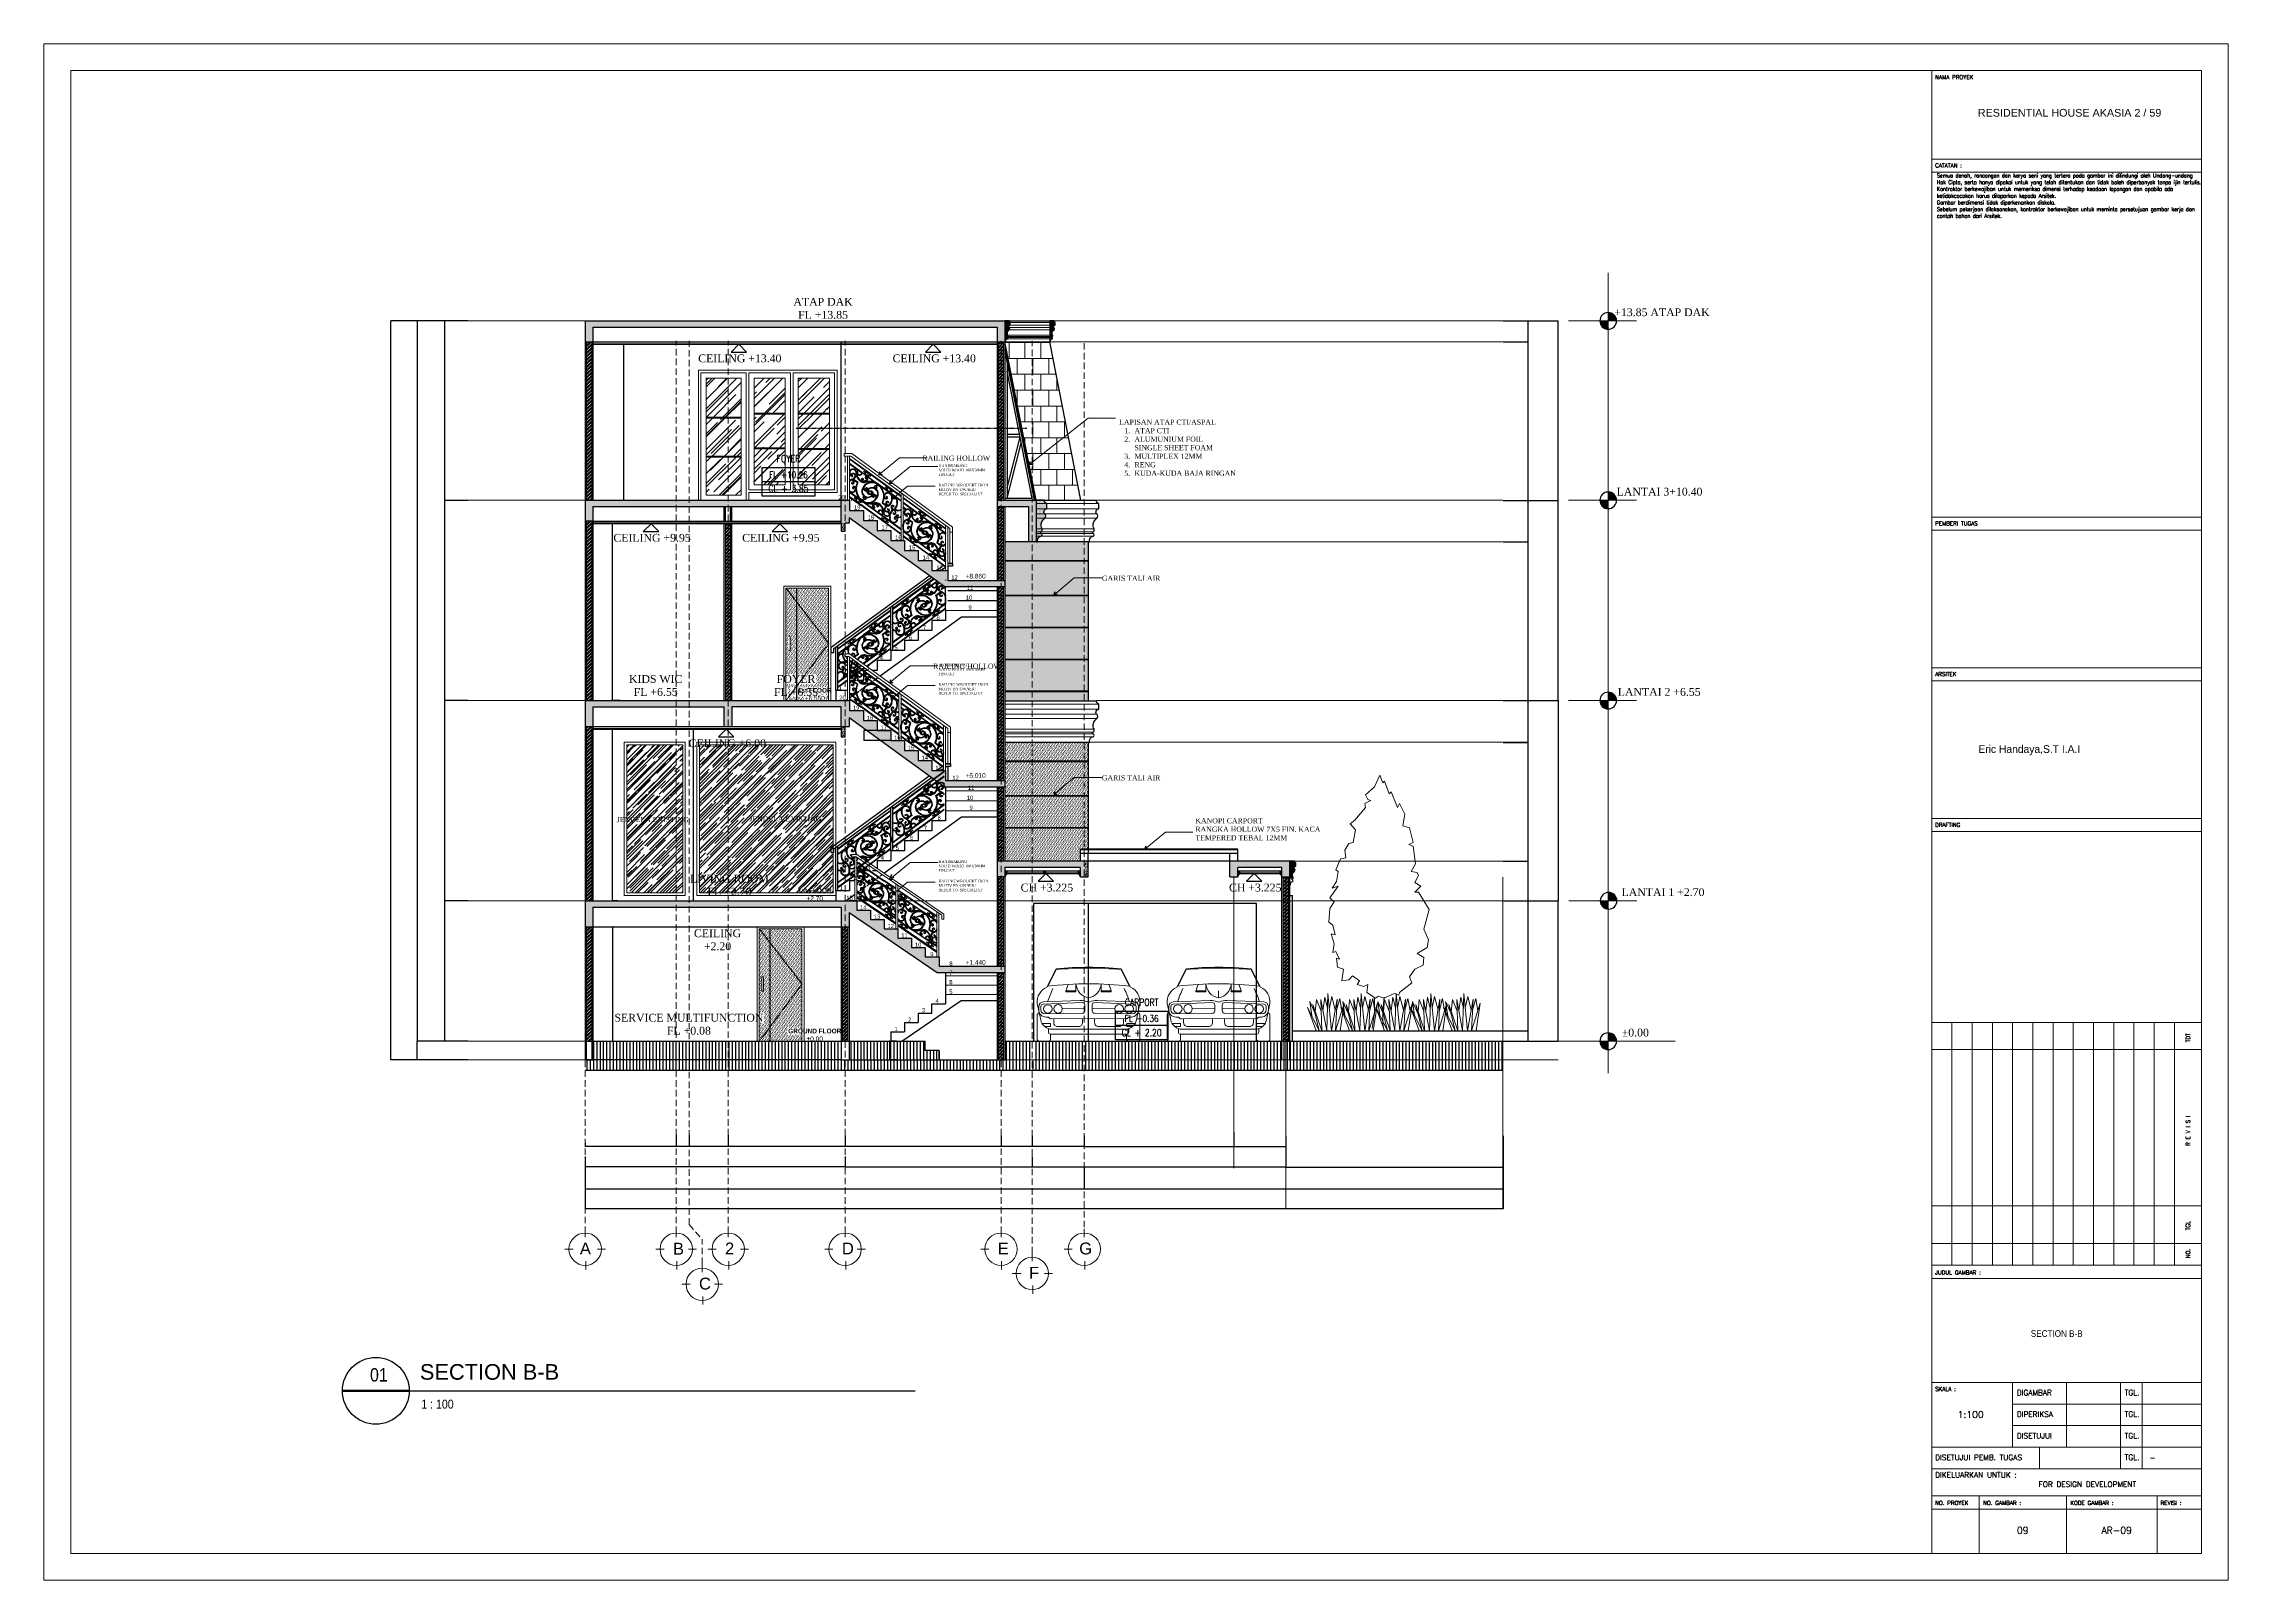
# Model space of a CAD drawing. Header units: millimetres. Extents: x -9564 to 494436, y -140371 to 4257.
# Drawn here: x 326436 to 368436, y -25289 to 4257 of the extents above; entities that cross this region are included whole.
import ezdxf
from ezdxf.enums import TextEntityAlignment as Align

# ---------------------------------------------------------------- set-up
doc = ezdxf.new("R2010")
doc.units = ezdxf.units.MM
doc.header["$MEASUREMENT"] = 0
for name, pattern in [('DASHDOT2', [0.5, 0.25, -0.125, 0, -0.125]), ('DASHED', [0.75, 0.5, -0.25]), ('DASHED2', [0.375, 0.25, -0.125]), ('HIDDEN2', [0.1875, 0.125, -0.0625]), ('SLD-Solid', [0])]:
    doc.linetypes.add(name, pattern=pattern)
doc.layers.get('DEFPOINTS').update_dxf_attribs({"lineweight": 18})
for name, color, linetype, lineweight in [('09-Arsiran', 8, 'Continuous', 5), ('8', 8, 'Continuous', 5), ('AS', 8, 'HIDDEN2', 5), ('DIM', 1, 'Continuous', 5), ('Dimensi', 252, 'Continuous', 9), ('DINDING', 1, 'Continuous', 20), ('DOOR OPENING', 4, 'SLD-Solid', 5), ('Door Window', 1, 'Continuous', 9), ('FURNITURE', 25, 'Continuous', 5), ('H. Dinding', 45, 'Continuous', 9), ('KOP', 7, 'Continuous', 80), ('l1', 5, 'Continuous', 5), ('LEGEND', 1, 'DASHED2', 50), ('XR-KOP A3_MOZART$0$A-TXTKOP', 3, 'Continuous', 5), ('XR-KOP A3_MOZART$0$KOP-A1$0$A-GRSKOP', 1, 'Continuous', 5), ('XR-KOP A3_MOZART$0$KOP-A1$0$A-TXTKOP', 3, 'Continuous', 5)]:
    doc.layers.add(name, color=color, linetype=linetype, lineweight=lineweight)
for name, color, linetype in [('garis tipis', 251, 'Continuous'), ('gr', 251, 'Continuous'), ('HACH', 251, 'Continuous'), ('ht', 14, 'Continuous'), ('Layer5', 5, 'Continuous'), ('NOT', 1, 'Continuous'), ('TEXT', 4, 'Continuous')]:
    doc.layers.add(name, color=color, linetype=linetype)
doc.styles.add('HAND', font='ROMAND.SHX', dxfattribs={"width": 0.8, "height": 250})
doc.styles.add('NOTEXT1', font='arial.ttf')
doc.styles.add('NOTEXT2', font='arial.ttf')
doc.styles.add('NOTEXT4', font='arial.ttf')
doc.styles.get("Standard").update_dxf_attribs({"font": 'arial.ttf'})
doc.styles.add('style1', font='times.ttf', dxfattribs={"height": 0.15})
doc.styles.add('style2', font='times.ttf', dxfattribs={"height": 0.18})
doc.styles.add('XR-KOP A3_MOZART$0$KOP-A1$0$DIM100', font='SIMPLEX.shx', dxfattribs={"width": 0.8, "height": 250})
doc.styles.add('XR-KOP A3_MOZART$0$KOP-A1$0$ROMANS', font='romans.shx', dxfattribs={"height": 200})
doc.styles.add('XR-KOP A3_MOZART$0$ROMAND', font='romand.shx', dxfattribs={"height": 2, "bigfont": 'bigfont.shx'})
doc.styles.add('XR-KOP A3_MOZART$0$ROMANS', font='romans.shx', dxfattribs={"height": 200})
doc.dimstyles.new('50', dxfattribs={"dimtxt": 0.18, "dimasz": 0.12, "dimexe": 0.1, "dimexo": 0.1, "dimgap": 0.0625, "dimtad": 1, "dimtoh": 1, "dimdec": 0, "dimlfac": 500, "dimtxsty": 'style2', "dimblk": 'ARCHTICK', "dimcen": 0.15, "dimclrd": 1, "dimclre": 1, "dimclrt": 4, "dimadec": 0, "dimazin": 0, "dimtfac": 1, "dimtdec": 0, "dimtmove": 0, "dimatfit": 3, "dimldrblk": 'OBLIQUE', "dimfxl": 1, "dimarcsym": 0})
doc.dimstyles.new('ISO-25', dxfattribs={"dimtxt": 0.18, "dimasz": 0.12, "dimexe": 0.1, "dimexo": 0.1, "dimgap": 0.0625, "dimtad": 1, "dimtoh": 1, "dimdec": 0, "dimlfac": 1000, "dimtxsty": 'style2', "dimblk": 'ARCHTICK', "dimcen": 0.15, "dimclrd": 1, "dimclre": 1, "dimclrt": 4, "dimadec": 0, "dimazin": 0, "dimtfac": 1, "dimtdec": 0, "dimtmove": 0, "dimatfit": 3, "dimldrblk": 'OBLIQUE', "dimfxl": 1, "dimarcsym": 0})
pattern_1 = [(95, (264044.216, -140582.31), (28.018925, 23.5106715), [3.809999, -41.909992]), (40, (264044.216, -140582.31), (-32.003685, 22.0353416), [3.0479994, -33.5281105]), (145.451445, (264046.55, -140580.35), (-3.984759, 45.546012), [3.238001, -35.618042]), (91.1842, (264037.03, -140575.125), (44.28204, 32.390676), [5.714999, -62.864988]), (141.635558, (264040.72, -140572.425), (-1.417323, 68.56534), [4.857004, -53.427112]), (36.18415, (264037.03, -140575.125), (-1.417323, 68.56534), [4.571993, -50.291937]), (66, (264042.42, -140573.328), (35.903989, 6.9790285), [3.809999, -41.909992]), (11, (264042.42, -140573.33), (-17.307982, 34.788232), [3.0479994, -33.527994]), (116.451445, (264045.412, -140572.747), (18.596007, 41.767261), [3.238001, -35.617981]), (82.5, (264044.216, -140582.309), (-11.5210916, 12.3946804), [0, -33.1215938, 0, -34.0359936, 0, -33.6549937]), (52.5, (264044.216, -140582.309), (-4.7179446, 23.6173956), [0, -19.4055963, 0, -32.359594, 0, -12.8269976]), (12.5, (264036.205, -140590.319), (19.9855688, 18.3652357), [0, -12.6999976, 0, -39.6239925, 0, -52.57799]), (2.5, (264032.613, -140593.911), (17.3527776, 24.544474), [0, -16.509997, 0, -26.314395, 0, -37.337993])]
pattern_2 = [(45, (264044.216, -140582.31), (-33.675954, 33.675954), []), (45, (264066.667, -140582.31), (-33.675954, 33.675954), [])]
pattern_3 = [(95, (193584.21, -140582.31), (28.018925, 23.5106715), [3.809999, -41.909992]), (40, (193584.21, -140582.31), (-32.0036846, 22.0353416), [3.0479994, -33.5281105]), (145.451445, (193586.544, -140580.35), (-3.984759, 45.546012), [3.238001, -35.618042]), (91.1842, (193577.025, -140575.125), (44.28204, 32.390676), [5.714999, -62.864988]), (141.635558, (193580.715, -140572.425), (-1.417323, 68.56534), [4.857004, -53.427112]), (36.18415, (193577.025, -140575.125), (-1.417323, 68.56534), [4.571993, -50.291937]), (66, (193582.413, -140573.328), (35.903989, 6.9790285), [3.809999, -41.909992]), (11, (193582.413, -140573.33), (-17.307982, 34.788232), [3.0479994, -33.527994]), (116.451445, (193585.405, -140572.747), (18.596007, 41.7672607), [3.238001, -35.617981]), (82.5, (193584.21, -140582.309), (-11.52109165, 12.3946804), [0, -33.1215938, 0, -34.0359936, 0, -33.6549937]), (52.5, (193584.21, -140582.309), (-4.7179446, 23.6173956), [0, -19.4055963, 0, -32.359594, 0, -12.8269976]), (12.5, (193576.199, -140590.319), (19.98556885, 18.3652357), [0, -12.6999976, 0, -39.6239925, 0, -52.57799]), (2.5, (193572.607, -140593.911), (17.3527776, 24.544474), [0, -16.509997, 0, -26.314395, 0, -37.337993])]
pattern_4 = [(45, (305839.264, -140582.31), (-11.225318, 33.675954), [0, -31.749994])]
pattern_5 = [(95, (193584.21, -140582.31), (28.018925, 23.5106715), [3.809999, -41.909992]), (40, (193584.21, -140582.31), (-32.0036846, 22.0353416), [3.0479994, -33.5281105]), (145.451445, (193586.544, -140580.35), (-3.984759, 45.546012), [3.238001, -35.618042]), (91.1842, (193577.025, -140575.125), (44.28204, 32.390676), [5.714999, -62.864988]), (141.635558, (193580.715, -140572.425), (-1.417323, 68.56534), [4.857004, -53.427112]), (36.18415, (193577.025, -140575.125), (-1.417323, 68.56534), [4.571993, -50.291937]), (66, (193582.413, -140573.328), (35.903989, 6.9790285), [3.809999, -41.909992]), (11, (193582.413, -140573.33), (-17.307982, 34.788232), [3.0479994, -33.527994]), (116.451445, (193585.405, -140572.747), (18.596007, 41.7672607), [3.238001, -35.617981]), (82.5, (193584.21, -140582.309), (-11.52109165, 12.3946804), [0, -33.1215938, 0, -34.0359936, 0, -33.6549937]), (52.5, (193584.21, -140582.309), (-4.7179446, 23.6173956), [0, -19.4055963, 0, -32.359594, 0, -12.8269976]), (12.5, (193576.199, -140590.319), (19.98556885, 18.3652357), [0, -12.6999976, 0, -39.6239925, 0, -52.57799]), (2.5, (193572.607, -140593.911), (17.3527776, 24.544474), [0, -16.509997, 0, -26.314395, 0, -37.337993])]

# ---------------------------------------------------------------- blocks, each defined once
blk = doc.blocks.new('lis atas')
at = {"true_color": 0x636466}
h = blk.add_hatch(color=251, dxfattribs=at)
h.dxf.hatch_style = 1
h.paths.add_polyline_path([(90.703, 140.132), (90.716, 140.132), (90.716, 140.147, -0.36498), (90.749, 140.187, 0.74874), (90.75, 140.215, -0.675931), (90.749, 140.231, 0.42987), (90.759, 140.26, -0.123299), (90.749, 140.283, -0.24485), (90.786, 140.361, 0.438632), (90.784, 140.404, -0.621787), (90.806, 140.451), (90.806, 140.501, -0.319918), (90.782, 140.532), (90.703, 140.532)])
blk.add_lwpolyline([(90.703, 140.132), (90.716, 140.132), (90.716, 140.147, -0.36498), (90.749, 140.187, 0.741922), (90.75, 140.214, -0.66528), (90.749, 140.231, 0.438756), (90.759, 140.26, -0.123299), (90.749, 140.283, -0.24485), (90.786, 140.361, 0.438632), (90.784, 140.404, -0.621787), (90.806, 140.451), (90.806, 140.501, -0.319918), (90.782, 140.532), (90.703, 140.532)], format="xyb", close=True)
blk = doc.blocks.new('_ArchTick')
at = {"color": 0, "linetype": 'ByBlock', "const_width": 0.15}
blk.add_lwpolyline([(-0.5, -0.5), (0.5, 0.5)], dxfattribs=at)
blk = doc.blocks.new('*D896')
at = {"color": 1, "lineweight": -2, "transparency": 16777216}
for p, q in [((334595, -14924), (333614, -14924)), ((333614, -15284), (333614, -14924)), ((334595, -15284), (333614, -15284))]:
    blk.add_line(p, q, dxfattribs=at)
at = {"layer": 'DEFPOINTS', "color": 0, "transparency": 16777216}
for p in [(333614, -14924), (334595, -14924), (334595, -15284)]:
    blk.add_point(p, dxfattribs=at)
at = {"color": 1, "lineweight": -2, "transparency": 16777216, "xscale": 0.12, "yscale": 0.12, "zscale": 0.12}
for p, rotation in [((333614, -14924), 90), ((333614, -15284), 270)]:
    blk.add_blockref('_ArchTick', p, dxfattribs=dict(at, rotation=rotation))
at = {"color": 4, "transparency": 16777216, "insert": (333614, -15104), "char_height": 0.18, "attachment_point": 5, "rotation": 90, "style": 'style2'}
blk.add_mtext('360000', dxfattribs=at)
blk = doc.blocks.new('_Oblique')
at = {"color": 0, "linetype": 'ByBlock', "lineweight": -2}
blk.add_line((-0.5, -0.5), (0.5, 0.5), dxfattribs=at)
blk = doc.blocks.new('*D748')
at = {"color": 1, "lineweight": -2, "transparency": 16777216}
for p, q in [((334595, -12224), (334149, -12224)), ((334149, -14924), (334149, -12224)), ((334595, -14924), (334149, -14924))]:
    blk.add_line(p, q, dxfattribs=at)
at = {"layer": 'DEFPOINTS', "color": 0, "transparency": 16777216}
for p in [(334149, -12224), (334595, -12224), (334595, -14924)]:
    blk.add_point(p, dxfattribs=at)
at = {"color": 1, "lineweight": -2, "transparency": 16777216, "xscale": 0.12, "yscale": 0.12, "zscale": 0.12}
for p, rotation in [((334149, -12224), 90), ((334149, -14924), 270)]:
    blk.add_blockref('_ArchTick', p, dxfattribs=dict(at, rotation=rotation))
at = {"color": 4, "transparency": 16777216, "insert": (334149, -13574), "char_height": 0.18, "attachment_point": 5, "rotation": 90, "style": 'style2'}
blk.add_mtext('2699999', dxfattribs=at)
blk = doc.blocks.new('*D897')
at = {"color": 1, "lineweight": -2, "transparency": 16777216}
for p, q in [((334595, -8374), (334149, -8374)), ((334149, -12224), (334149, -8374)), ((334595, -12224), (334149, -12224))]:
    blk.add_line(p, q, dxfattribs=at)
at = {"layer": 'DEFPOINTS', "color": 0, "transparency": 16777216}
for p in [(334149, -8374), (334595, -8374), (334595, -12224)]:
    blk.add_point(p, dxfattribs=at)
at = {"color": 1, "lineweight": -2, "transparency": 16777216, "xscale": 0.12, "yscale": 0.12, "zscale": 0.12}
for p, rotation in [((334149, -8374), 90), ((334149, -12224), 270)]:
    blk.add_blockref('_ArchTick', p, dxfattribs=dict(at, rotation=rotation))
at = {"color": 4, "transparency": 16777216, "insert": (334149, -10299), "char_height": 0.18, "attachment_point": 5, "rotation": 90, "style": 'style2'}
blk.add_mtext('3849999', dxfattribs=at)
blk = doc.blocks.new('*D749')
at = {"color": 1, "lineweight": -2, "transparency": 16777216}
for p, q in [((334595, -4524), (334149, -4524)), ((334149, -8374), (334149, -4524)), ((334595, -8374), (334149, -8374))]:
    blk.add_line(p, q, dxfattribs=at)
at = {"layer": 'DEFPOINTS', "color": 0, "transparency": 16777216}
for p in [(334149, -4524), (334595, -4524), (334595, -8374)]:
    blk.add_point(p, dxfattribs=at)
at = {"color": 1, "lineweight": -2, "transparency": 16777216, "xscale": 0.12, "yscale": 0.12, "zscale": 0.12}
for p, rotation in [((334149, -4524), 90), ((334149, -8374), 270)]:
    blk.add_blockref('_ArchTick', p, dxfattribs=dict(at, rotation=rotation))
at = {"color": 4, "transparency": 16777216, "insert": (334149, -6449), "char_height": 0.18, "attachment_point": 5, "rotation": 90, "style": 'style2'}
blk.add_mtext('3849999', dxfattribs=at)
blk = doc.blocks.new('*D898')
at = {"color": 1, "lineweight": -2, "transparency": 16777216}
for p, q in [((334595, -1074), (334149, -1074)), ((334149, -4524), (334149, -1074)), ((334595, -4524), (334149, -4524))]:
    blk.add_line(p, q, dxfattribs=at)
at = {"layer": 'DEFPOINTS', "color": 0, "transparency": 16777216}
for p in [(334149, -1074), (334595, -1074), (334595, -4524)]:
    blk.add_point(p, dxfattribs=at)
at = {"color": 1, "lineweight": -2, "transparency": 16777216, "xscale": 0.12, "yscale": 0.12, "zscale": 0.12}
for p, rotation in [((334149, -1074), 90), ((334149, -4524), 270)]:
    blk.add_blockref('_ArchTick', p, dxfattribs=dict(at, rotation=rotation))
at = {"color": 4, "transparency": 16777216, "insert": (334149, -2799), "char_height": 0.18, "attachment_point": 5, "rotation": 90, "style": 'style2'}
blk.add_mtext('3449999', dxfattribs=at)
blk = doc.blocks.new('*D750')
at = {"color": 1, "lineweight": -2, "transparency": 16777216}
for p, q in [((334149, -1074), (333614, -1074)), ((333614, -1074), (333614, -14924)), ((334149, -14924), (333614, -14924))]:
    blk.add_line(p, q, dxfattribs=at)
at = {"layer": 'DEFPOINTS', "color": 0, "transparency": 16777216}
for p in [(334149, -1074), (333614, -14924), (334149, -14924)]:
    blk.add_point(p, dxfattribs=at)
at = {"color": 1, "lineweight": -2, "transparency": 16777216, "xscale": 0.12, "yscale": 0.12, "zscale": 0.12}
for p, rotation in [((333614, -1074), 90), ((333614, -14924), 270)]:
    blk.add_blockref('_ArchTick', p, dxfattribs=dict(at, rotation=rotation))
at = {"color": 4, "transparency": 16777216, "insert": (333614, -7999), "char_height": 0.18, "attachment_point": 5, "rotation": 90, "style": 'style2'}
blk.add_mtext('13849997', dxfattribs=at)
blk = doc.blocks.new('*D751')
at = {"color": 1, "lineweight": -2, "transparency": 16777216}
for p, q in [((333614, -1074), (333108, -1074)), ((333108, -15284), (333108, -1074)), ((333614, -15284), (333108, -15284))]:
    blk.add_line(p, q, dxfattribs=at)
at = {"layer": 'DEFPOINTS', "color": 0, "transparency": 16777216}
for p in [(333108, -1074), (333614, -1074), (333614, -15284)]:
    blk.add_point(p, dxfattribs=at)
at = {"color": 1, "lineweight": -2, "transparency": 16777216, "xscale": 0.12, "yscale": 0.12, "zscale": 0.12}
for p, rotation in [((333108, -1074), 90), ((333108, -15284), 270)]:
    blk.add_blockref('_ArchTick', p, dxfattribs=dict(at, rotation=rotation))
at = {"color": 4, "transparency": 16777216, "insert": (333108, -8179), "char_height": 0.18, "attachment_point": 5, "rotation": 90, "style": 'style2'}
blk.add_mtext('14209997', dxfattribs=at)
blk = doc.blocks.new('*D899')
at = {"color": 1, "lineweight": -2, "transparency": 16777216}
for p, q in [((354492, -1074), (354966, -1074)), ((354966, -1074), (354966, -1474)), ((354492, -1474), (354966, -1474))]:
    blk.add_line(p, q, dxfattribs=at)
at = {"layer": 'DEFPOINTS', "color": 0, "transparency": 16777216}
for p in [(354492, -1074), (354492, -1474), (354966, -1474)]:
    blk.add_point(p, dxfattribs=at)
at = {"color": 1, "lineweight": -2, "transparency": 16777216, "xscale": 0.12, "yscale": 0.12, "zscale": 0.12}
for p, rotation in [((354966, -1074), 90), ((354966, -1474), 270)]:
    blk.add_blockref('_ArchTick', p, dxfattribs=dict(at, rotation=rotation))
at = {"color": 4, "transparency": 16777216, "insert": (354966, -1274), "char_height": 0.18, "attachment_point": 5, "rotation": 90, "style": 'style2'}
blk.add_mtext('400000', dxfattribs=at)
blk = doc.blocks.new('*D900')
at = {"color": 1, "lineweight": -2, "transparency": 16777216}
for p, q in [((354492, -1474), (354966, -1474)), ((354966, -1474), (354966, -4524)), ((354492, -4524), (354966, -4524))]:
    blk.add_line(p, q, dxfattribs=at)
at = {"layer": 'DEFPOINTS', "color": 0, "transparency": 16777216}
for p in [(354492, -1474), (354492, -4524), (354966, -4524)]:
    blk.add_point(p, dxfattribs=at)
at = {"color": 1, "lineweight": -2, "transparency": 16777216, "xscale": 0.12, "yscale": 0.12, "zscale": 0.12}
for p, rotation in [((354966, -1474), 90), ((354966, -4524), 270)]:
    blk.add_blockref('_ArchTick', p, dxfattribs=dict(at, rotation=rotation))
at = {"color": 4, "transparency": 16777216, "insert": (354966, -2999), "char_height": 0.18, "attachment_point": 5, "rotation": 90, "style": 'style2'}
blk.add_mtext('3049999', dxfattribs=at)
blk = doc.blocks.new('*D752')
at = {"color": 1, "lineweight": -2, "transparency": 16777216}
for p, q in [((354492, -4524), (354966, -4524)), ((354966, -4524), (354966, -5324)), ((354492, -5324), (354966, -5324))]:
    blk.add_line(p, q, dxfattribs=at)
at = {"layer": 'DEFPOINTS', "color": 0, "transparency": 16777216}
for p in [(354492, -4524), (354492, -5324), (354966, -5324)]:
    blk.add_point(p, dxfattribs=at)
at = {"color": 1, "lineweight": -2, "transparency": 16777216, "xscale": 0.12, "yscale": 0.12, "zscale": 0.12}
for p, rotation in [((354966, -4524), 90), ((354966, -5324), 270)]:
    blk.add_blockref('_ArchTick', p, dxfattribs=dict(at, rotation=rotation))
at = {"color": 4, "transparency": 16777216, "insert": (354966, -4924), "char_height": 0.18, "attachment_point": 5, "rotation": 90, "style": 'style2'}
blk.add_mtext('800000', dxfattribs=at)
blk = doc.blocks.new('*D901')
at = {"color": 1, "lineweight": -2, "transparency": 16777216}
for p, q in [((354492, -5324), (354966, -5324)), ((354966, -5324), (354966, -8374)), ((354492, -8374), (354966, -8374))]:
    blk.add_line(p, q, dxfattribs=at)
at = {"layer": 'DEFPOINTS', "color": 0, "transparency": 16777216}
for p in [(354492, -5324), (354492, -8374), (354966, -8374)]:
    blk.add_point(p, dxfattribs=at)
at = {"color": 1, "lineweight": -2, "transparency": 16777216, "xscale": 0.12, "yscale": 0.12, "zscale": 0.12}
for p, rotation in [((354966, -5324), 90), ((354966, -8374), 270)]:
    blk.add_blockref('_ArchTick', p, dxfattribs=dict(at, rotation=rotation))
at = {"color": 4, "transparency": 16777216, "insert": (354966, -6849), "char_height": 0.18, "attachment_point": 5, "rotation": 90, "style": 'style2'}
blk.add_mtext('3049999', dxfattribs=at)
blk = doc.blocks.new('*D902')
at = {"color": 1, "lineweight": -2, "transparency": 16777216}
for p, q in [((354492, -8374), (354966, -8374)), ((354966, -8374), (354966, -9174)), ((354492, -9174), (354966, -9174))]:
    blk.add_line(p, q, dxfattribs=at)
at = {"layer": 'DEFPOINTS', "color": 0, "transparency": 16777216}
for p in [(354492, -8374), (354492, -9174), (354966, -9174)]:
    blk.add_point(p, dxfattribs=at)
at = {"color": 1, "lineweight": -2, "transparency": 16777216, "xscale": 0.12, "yscale": 0.12, "zscale": 0.12}
for p, rotation in [((354966, -8374), 90), ((354966, -9174), 270)]:
    blk.add_blockref('_ArchTick', p, dxfattribs=dict(at, rotation=rotation))
at = {"color": 4, "transparency": 16777216, "insert": (354966, -8774), "char_height": 0.18, "attachment_point": 5, "rotation": 90, "style": 'style2'}
blk.add_mtext('800000', dxfattribs=at)
blk = doc.blocks.new('*D903')
at = {"color": 1, "lineweight": -2, "transparency": 16777216}
for p, q in [((354492, -9179), (354966, -9179)), ((354966, -9179), (354966, -11464)), ((354492, -11464), (354966, -11464))]:
    blk.add_line(p, q, dxfattribs=at)
at = {"layer": 'DEFPOINTS', "color": 0, "transparency": 16777216}
for p in [(354492, -9179), (354492, -11464), (354966, -11464)]:
    blk.add_point(p, dxfattribs=at)
at = {"color": 1, "lineweight": -2, "transparency": 16777216, "xscale": 0.12, "yscale": 0.12, "zscale": 0.12}
for p, rotation in [((354966, -9179), 90), ((354966, -11464), 270)]:
    blk.add_blockref('_ArchTick', p, dxfattribs=dict(at, rotation=rotation))
at = {"color": 4, "transparency": 16777216, "insert": (354966, -10321), "char_height": 0.18, "attachment_point": 5, "rotation": 90, "style": 'style2'}
blk.add_mtext('2285037', dxfattribs=at)
blk = doc.blocks.new('*D904')
at = {"color": 1, "lineweight": -2, "transparency": 16777216}
for p, q in [((354492, -11464), (354966, -11464)), ((354966, -11464), (354966, -12224)), ((354492, -12224), (354966, -12224))]:
    blk.add_line(p, q, dxfattribs=at)
at = {"layer": 'DEFPOINTS', "color": 0, "transparency": 16777216}
for p in [(354492, -11464), (354492, -12224), (354966, -12224)]:
    blk.add_point(p, dxfattribs=at)
at = {"color": 1, "lineweight": -2, "transparency": 16777216, "xscale": 0.12, "yscale": 0.12, "zscale": 0.12}
for p, rotation in [((354966, -11464), 90), ((354966, -12224), 270)]:
    blk.add_blockref('_ArchTick', p, dxfattribs=dict(at, rotation=rotation))
at = {"color": 4, "transparency": 16777216, "insert": (354966, -11844), "char_height": 0.18, "attachment_point": 5, "rotation": 90, "style": 'style2'}
blk.add_mtext('759963', dxfattribs=at)
blk = doc.blocks.new('*D905')
at = {"color": 1, "lineweight": -2, "transparency": 16777216}
for p, q in [((354492, -12224), (354966, -12224)), ((354966, -12224), (354966, -14924)), ((354492, -14924), (354966, -14924))]:
    blk.add_line(p, q, dxfattribs=at)
at = {"layer": 'DEFPOINTS', "color": 0, "transparency": 16777216}
for p in [(354492, -12224), (354492, -14924), (354966, -14924)]:
    blk.add_point(p, dxfattribs=at)
at = {"color": 1, "lineweight": -2, "transparency": 16777216, "xscale": 0.12, "yscale": 0.12, "zscale": 0.12}
for p, rotation in [((354966, -12224), 90), ((354966, -14924), 270)]:
    blk.add_blockref('_ArchTick', p, dxfattribs=dict(at, rotation=rotation))
at = {"color": 4, "transparency": 16777216, "insert": (354966, -13574), "char_height": 0.18, "attachment_point": 5, "rotation": 90, "style": 'style2'}
blk.add_mtext('2699999', dxfattribs=at)
blk = doc.blocks.new('*D906')
at = {"color": 1, "lineweight": -2, "transparency": 16777216}
for p, q in [((354966, -12224), (355553, -12224)), ((355553, -14924), (355553, -12224)), ((354966, -14924), (355553, -14924))]:
    blk.add_line(p, q, dxfattribs=at)
at = {"layer": 'DEFPOINTS', "color": 0, "transparency": 16777216}
for p in [(354966, -12224), (355553, -12224), (354966, -14924)]:
    blk.add_point(p, dxfattribs=at)
at = {"color": 1, "lineweight": -2, "transparency": 16777216, "xscale": 0.12, "yscale": 0.12, "zscale": 0.12}
for p, rotation in [((355553, -12224), 90), ((355553, -14924), 270)]:
    blk.add_blockref('_ArchTick', p, dxfattribs=dict(at, rotation=rotation))
at = {"color": 4, "transparency": 16777216, "insert": (355553, -13574), "char_height": 0.18, "attachment_point": 5, "rotation": 90, "style": 'style2'}
blk.add_mtext('2699999', dxfattribs=at)
blk = doc.blocks.new('*D753')
at = {"color": 1, "lineweight": -2, "transparency": 16777216}
for p, q in [((354966, -8374), (355553, -8374)), ((355553, -8374), (355553, -12224)), ((354966, -12224), (355553, -12224))]:
    blk.add_line(p, q, dxfattribs=at)
at = {"layer": 'DEFPOINTS', "color": 0, "transparency": 16777216}
for p in [(354966, -8374), (354966, -12224), (355553, -12224)]:
    blk.add_point(p, dxfattribs=at)
at = {"color": 1, "lineweight": -2, "transparency": 16777216, "xscale": 0.12, "yscale": 0.12, "zscale": 0.12}
for p, rotation in [((355553, -8374), 90), ((355553, -12224), 270)]:
    blk.add_blockref('_ArchTick', p, dxfattribs=dict(at, rotation=rotation))
at = {"color": 4, "transparency": 16777216, "insert": (355553, -10299), "char_height": 0.18, "attachment_point": 5, "rotation": 90, "style": 'style2'}
blk.add_mtext('3849999', dxfattribs=at)
blk = doc.blocks.new('*D754')
at = {"color": 1, "lineweight": -2, "transparency": 16777216}
for p, q in [((354966, -4524), (355553, -4524)), ((355553, -8374), (355553, -4524)), ((354966, -8374), (355553, -8374))]:
    blk.add_line(p, q, dxfattribs=at)
at = {"layer": 'DEFPOINTS', "color": 0, "transparency": 16777216}
for p in [(354966, -4524), (355553, -4524), (354966, -8374)]:
    blk.add_point(p, dxfattribs=at)
at = {"color": 1, "lineweight": -2, "transparency": 16777216, "xscale": 0.12, "yscale": 0.12, "zscale": 0.12}
for p, rotation in [((355553, -4524), 90), ((355553, -8374), 270)]:
    blk.add_blockref('_ArchTick', p, dxfattribs=dict(at, rotation=rotation))
at = {"color": 4, "transparency": 16777216, "insert": (355553, -6449), "char_height": 0.18, "attachment_point": 5, "rotation": 90, "style": 'style2'}
blk.add_mtext('3849999', dxfattribs=at)
blk = doc.blocks.new('*D755')
at = {"color": 1, "lineweight": -2, "transparency": 16777216}
for p, q in [((354966, -1074), (355553, -1074)), ((355553, -4524), (355553, -1074)), ((354966, -4524), (355553, -4524))]:
    blk.add_line(p, q, dxfattribs=at)
at = {"layer": 'DEFPOINTS', "color": 0, "transparency": 16777216}
for p in [(354966, -1074), (355553, -1074), (354966, -4524)]:
    blk.add_point(p, dxfattribs=at)
at = {"color": 1, "lineweight": -2, "transparency": 16777216, "xscale": 0.12, "yscale": 0.12, "zscale": 0.12}
for p, rotation in [((355553, -1074), 90), ((355553, -4524), 270)]:
    blk.add_blockref('_ArchTick', p, dxfattribs=dict(at, rotation=rotation))
at = {"color": 4, "transparency": 16777216, "insert": (355553, -2799), "char_height": 0.18, "attachment_point": 5, "rotation": 90, "style": 'style2'}
blk.add_mtext('3449999', dxfattribs=at)
blk = doc.blocks.new('A$C459A4C15')
at = {"layer": 'ht'}
h = blk.add_hatch(color=256, dxfattribs=at)
h.paths.add_polyline_path([(0, 0.08), (0, 0), (-0.08, 0, -0.414214)])
h.paths.add_polyline_path([(0, 0), (0.08, 0, -0.414214), (0, -0.08)])
blk.add_circle((0, 0), 0.0801, dxfattribs=at)
blk = doc.blocks.new('*U121')
blk.add_lwpolyline([(-2.754, 191.699), (-6.78, 182.851), (-13.682, 176.953), (-11.956, 173.266), (-9.656, 172.529), (-14.257, 170.317), (-13.682, 167.368), (-21.733, 157.783), (-25.184, 154.834), (-21.158, 150.41), (-21.733, 147.461), (-22.884, 140.825), (-26.334, 140.087), (-29.21, 134.926), (-28.635, 129.028), (-32.661, 128.291), (-36.111, 120.18), (-34.386, 118.706), (-35.536, 111.333), (-38.987, 106.171), (-34.386, 107.646), (-40.712, 98.798), (-37.261, 95.849), (-40.712, 90.688), (-41.287, 80.366), (-38.412, 78.154), (-36.686, 70.781), (-39.562, 71.518), (-37.261, 64.145), (-38.412, 57.509), (-36.111, 58.247), (-33.236, 52.348), (-35.536, 53.086), (-34.961, 46.45), (-30.36, 44.975), (-31.51, 36.128), (-26.334, 36.865), (-23.459, 39.814), (-18.283, 36.128), (-20.008, 33.178), (-14.832, 31.704), (-11.956, 33.178), (-12.531, 27.28), (-6.205, 22.856), (-3.905, 24.331), (0.121, 22.856), (8.173, 26.543), (11.624, 25.068), (12.199, 27.28), (21.4, 34.653), (19.675, 39.077), (23.701, 44.975), (30.027, 47.924), (30.602, 53.823), (25.426, 56.772), (32.903, 61.196), (34.053, 67.094), (30.602, 75.205), (34.628, 89.951), (26.576, 103.222), (23.701, 103.222), (28.302, 107.646), (23.701, 110.595), (26.576, 115.756), (25.426, 117.968), (20.825, 118.706), (24.276, 124.604), (22.551, 137.876), (19.1, 139.35), (22.551, 140.825), (19.675, 151.884), (14.499, 153.359), (16.224, 162.207), (12.199, 170.317), (10.473, 167.368), (5.872, 179.165), (4.147, 177.69), (0.696, 187.275), (-0.454, 185.8)], close=True)
for points in [[(-6.813, 23.669), (-6.813, 11.669), (-8.627, 0)], [(0.387, 23.669), (-0.576, 13.271), (-0.576, 3.686), (0, 0)]]:
    blk.add_lwpolyline(points)
blk = doc.blocks.new('lis 3')
at = {"true_color": 0x636466}
h = blk.add_hatch(color=251, dxfattribs=at)
h.dxf.hatch_style = 1
h.paths.add_polyline_path([(93.26, 135.846), (93.26, 135.946, -0.319918), (93.212, 136.009), (93.053, 136.009), (93.053, 135.209), (93.079, 135.209), (93.079, 135.238, -0.36498), (93.146, 135.317, 0.74874), (93.148, 135.373, -0.70461), (93.147, 135.407, 0.42104), (93.166, 135.463, -0.123299), (93.147, 135.51, -0.24485), (93.22, 135.667, 0.438632), (93.216, 135.752, -0.621787)])
blk.add_lwpolyline([(93.053, 135.209), (93.079, 135.209), (93.079, 135.238, -0.36498), (93.146, 135.317, 0.741922), (93.149, 135.373, -0.66528), (93.145, 135.406, 0.438756), (93.166, 135.463, -0.123299), (93.147, 135.51, -0.24485), (93.22, 135.667, 0.438632), (93.216, 135.752, -0.621787), (93.26, 135.846), (93.26, 135.946, -0.319918), (93.212, 136.009), (93.053, 136.009)], format="xyb", close=True)
blk = doc.blocks.new('NRG-1')
at = {"color": 15}
blk.add_lwpolyline([(-0.947, -1), (0.947, -1), (0.947, 0), (-0.947, 0)], close=True, dxfattribs=at)
blk.add_lwpolyline([(0.947, -0.5), (-0.947, -0.5)], dxfattribs=at)
at = {"color": 4, "style": 'HAND'}
for p in [(0, 0.781), (0, 0.321)]:
    blk.add_attdef('NRG', text='', height=0.25, dxfattribs=at).set_placement(p, align=Align.MIDDLE)
at = {"style": 'HAND'}
for p in [(0, -0.25), (0, -0.75)]:
    blk.add_attdef('NE', text='', height=0.25, dxfattribs=at).set_placement(p, align=Align.MIDDLE)
blk = doc.blocks.new('aspot')
at = {"layer": '09-Arsiran'}
for p, q in [((110.262, 123.544), (110.262, 123.388)), ((112.012, 123.544), (112.012, 123.388)), ((113.012, 123.544), (113.012, 123.388)), ((115.26, 123.544), (115.26, 123.388)), ((118.257, 123.544), (118.257, 123.388)), ((119.857, 123.544), (119.857, 123.388)), ((109.873, 123.154), (110.029, 123.154)), ((110.496, 123.154), (110.652, 123.154)), ((111.623, 123.154), (111.779, 123.154)), ((112.246, 123.154), (112.402, 123.154)), ((112.623, 123.154), (112.779, 123.154)), ((113.246, 123.154), (113.402, 123.154)), ((114.871, 123.154), (115.026, 123.154)), ((115.493, 123.154), (115.649, 123.154)), ((117.868, 123.154), (118.024, 123.154)), ((118.857, 123.077), (118.857, 122.921)), ((119.468, 123.154), (119.624, 123.154)), ((110.274, 122.921), (110.274, 122.765)), ((112.024, 122.921), (112.024, 122.765)), ((112.512, 122.869), (112.512, 122.714)), ((113.024, 122.921), (113.024, 122.765)), ((115.271, 122.921), (115.271, 122.765)), ((118.269, 122.921), (118.269, 122.765)), ((118.468, 122.688), (118.624, 122.688)), ((118.491, 122.688), (118.647, 122.688)), ((119.091, 122.688), (119.247, 122.688)), ((119.869, 122.921), (119.869, 122.765)), ((112.123, 122.48), (112.279, 122.48)), ((112.524, 122.247), (112.524, 122.091)), ((112.746, 122.48), (112.902, 122.48)), ((118.869, 122.454), (118.869, 122.299))]:
    blk.add_line(p, q, dxfattribs=at)
for centre in [(110.262, 123.154), (112.012, 123.154), (113.012, 123.154), (115.26, 123.154), (118.257, 123.154), (119.857, 123.154), (112.512, 122.48), (118.857, 122.688)]:
    blk.add_circle(centre, 0.311, dxfattribs=at)
at = {"layer": 'AS'}
for p, q in [((110.262, 123.466), (110.262, 140.622)), ((112.012, 123.466), (112.012, 140.622)), ((112.262, 123.628), (112.262, 140.622)), ((113.012, 123.466), (113.012, 140.622)), ((115.26, 123.466), (115.26, 140.622)), ((118.257, 123.466), (118.257, 140.622)), ((118.857, 123.077), (118.857, 140.622)), ((119.857, 123.388), (119.857, 140.622)), ((112.262, 123.628), (112.512, 123.342)), ((112.512, 122.869), (112.512, 123.342))]:
    blk.add_line(p, q, dxfattribs=at)
at = {"layer": '09-Arsiran', "color": 2, "char_height": 0.228, "attachment_point": 1}
for s, insert in [('A', (110.16, 123.282)), ('B', (111.95, 123.277)), ('2', (112.95, 123.282)), ('D', (115.198, 123.282)), ('E', (118.195, 123.282)), ('G', (119.76, 123.282)), ('F', (118.795, 122.815)), ('C', (112.45, 122.607))]:
    blk.add_mtext_dynamic_manual_height_columns(s, width=0.05426, gutter_width=1.14, heights=[0], dxfattribs=dict(at, insert=insert))
blk = doc.blocks.new('*D763')
at = {"color": 1, "lineweight": -2, "transparency": 16777216}
for p, q in [((345442, -16744), (345442, -16950)), ((346442, -16744), (346442, -16950)), ((346442, -16950), (345442, -16950))]:
    blk.add_line(p, q, dxfattribs=at)
at = {"layer": 'DEFPOINTS', "color": 0, "transparency": 16777216}
for p in [(345442, -16744), (346442, -16744), (345442, -16950)]:
    blk.add_point(p, dxfattribs=at)
at = {"color": 1, "lineweight": -2, "transparency": 16777216, "xscale": 0.12, "yscale": 0.12, "zscale": 0.12, "rotation": 180}
blk.add_blockref('_ArchTick', (345442, -16950), dxfattribs=at)
at = {"color": 1, "lineweight": -2, "transparency": 16777216, "xscale": 0.12, "yscale": 0.12, "zscale": 0.12}
blk.add_blockref('_ArchTick', (346442, -16950), dxfattribs=at)
at = {"color": 4, "transparency": 16777216, "insert": (345942, -16950), "char_height": 0.18, "attachment_point": 5, "style": 'style2'}
blk.add_mtext('1000000', dxfattribs=at)
blk = doc.blocks.new('*D764')
at = {"color": 1, "lineweight": -2, "transparency": 16777216}
for p, q in [((344842, -16744), (344842, -16947)), ((345442, -16744), (345442, -16947)), ((345442, -16947), (344842, -16947))]:
    blk.add_line(p, q, dxfattribs=at)
at = {"layer": 'DEFPOINTS', "color": 0, "transparency": 16777216}
for p in [(344842, -16744), (345442, -16744), (344842, -16947)]:
    blk.add_point(p, dxfattribs=at)
at = {"color": 1, "lineweight": -2, "transparency": 16777216, "xscale": 0.12, "yscale": 0.12, "zscale": 0.12, "rotation": 180}
blk.add_blockref('_ArchTick', (344842, -16947), dxfattribs=at)
at = {"color": 1, "lineweight": -2, "transparency": 16777216, "xscale": 0.12, "yscale": 0.12, "zscale": 0.12}
blk.add_blockref('_ArchTick', (345442, -16947), dxfattribs=at)
at = {"color": 4, "transparency": 16777216, "insert": (345142, -16947), "char_height": 0.18, "attachment_point": 5, "style": 'style2'}
blk.add_mtext('600000', dxfattribs=at)
blk = doc.blocks.new('*D765')
at = {"color": 1, "lineweight": -2, "transparency": 16777216}
for p, q in [((341844, -16744), (341844, -16945)), ((344842, -16744), (344842, -16945)), ((344842, -16945), (341844, -16945))]:
    blk.add_line(p, q, dxfattribs=at)
at = {"layer": 'DEFPOINTS', "color": 0, "transparency": 16777216}
for p in [(341844, -16744), (344842, -16744), (341844, -16945)]:
    blk.add_point(p, dxfattribs=at)
at = {"color": 1, "lineweight": -2, "transparency": 16777216, "xscale": 0.12, "yscale": 0.12, "zscale": 0.12, "rotation": 180}
blk.add_blockref('_ArchTick', (341844, -16945), dxfattribs=at)
at = {"color": 1, "lineweight": -2, "transparency": 16777216, "xscale": 0.12, "yscale": 0.12, "zscale": 0.12}
blk.add_blockref('_ArchTick', (344842, -16945), dxfattribs=at)
at = {"color": 4, "transparency": 16777216, "insert": (343343, -16945), "char_height": 0.18, "attachment_point": 5, "style": 'style2'}
blk.add_mtext('2997499', dxfattribs=at)
blk = doc.blocks.new('*D766')
at = {"color": 1, "lineweight": -2, "transparency": 16777216}
blk.add_line((341844, -16945), (339597, -16945), dxfattribs=at)
at = {"layer": 'DEFPOINTS', "color": 0, "transparency": 16777216}
for p in [(339597, -16945), (339597, -16945), (341844, -16945)]:
    blk.add_point(p, dxfattribs=at)
at = {"color": 1, "lineweight": -2, "transparency": 16777216, "xscale": 0.12, "yscale": 0.12, "zscale": 0.12, "rotation": 180}
blk.add_blockref('_ArchTick', (339597, -16945), dxfattribs=at)
at = {"color": 1, "lineweight": -2, "transparency": 16777216, "xscale": 0.12, "yscale": 0.12, "zscale": 0.12}
blk.add_blockref('_ArchTick', (341844, -16945), dxfattribs=at)
at = {"color": 4, "transparency": 16777216, "insert": (340720, -16945), "char_height": 0.18, "attachment_point": 5, "style": 'style2'}
blk.add_mtext('2247501', dxfattribs=at)
blk = doc.blocks.new('*D767')
at = {"color": 1, "lineweight": -2, "transparency": 16777216}
for p, q in [((338847, -16726), (338847, -16945)), ((339597, -16726), (339597, -16945)), ((339597, -16945), (338847, -16945))]:
    blk.add_line(p, q, dxfattribs=at)
at = {"layer": 'DEFPOINTS', "color": 0, "transparency": 16777216}
for p in [(338847, -16726), (339597, -16726), (338847, -16945)]:
    blk.add_point(p, dxfattribs=at)
at = {"color": 1, "lineweight": -2, "transparency": 16777216, "xscale": 0.12, "yscale": 0.12, "zscale": 0.12, "rotation": 180}
blk.add_blockref('_ArchTick', (338847, -16945), dxfattribs=at)
at = {"color": 1, "lineweight": -2, "transparency": 16777216, "xscale": 0.12, "yscale": 0.12, "zscale": 0.12}
blk.add_blockref('_ArchTick', (339597, -16945), dxfattribs=at)
at = {"color": 4, "transparency": 16777216, "insert": (339222, -16945), "char_height": 0.18, "attachment_point": 5, "style": 'style2'}
blk.add_mtext('750000', dxfattribs=at)
blk = doc.blocks.new('*D768')
at = {"color": 1, "lineweight": -2, "transparency": 16777216}
for p, q in [((338597, -16726), (338597, -16945)), ((338847, -16726), (338847, -16945)), ((338847, -16945), (338597, -16945))]:
    blk.add_line(p, q, dxfattribs=at)
at = {"layer": 'DEFPOINTS', "color": 0, "transparency": 16777216}
for p in [(338597, -16726), (338847, -16726), (338597, -16945)]:
    blk.add_point(p, dxfattribs=at)
at = {"color": 1, "lineweight": -2, "transparency": 16777216, "xscale": 0.12, "yscale": 0.12, "zscale": 0.12, "rotation": 180}
blk.add_blockref('_ArchTick', (338597, -16945), dxfattribs=at)
at = {"color": 1, "lineweight": -2, "transparency": 16777216, "xscale": 0.12, "yscale": 0.12, "zscale": 0.12}
blk.add_blockref('_ArchTick', (338847, -16945), dxfattribs=at)
at = {"color": 4, "transparency": 16777216, "insert": (338722, -16945), "char_height": 0.18, "attachment_point": 5, "style": 'style2'}
blk.add_mtext('250000', dxfattribs=at)
blk = doc.blocks.new('*D769')
at = {"color": 1, "lineweight": -2, "transparency": 16777216}
for p, q in [((336847, -16878), (336847, -16945)), ((338597, -16945), (336847, -16945)), ((338597, -16878), (338597, -16945))]:
    blk.add_line(p, q, dxfattribs=at)
at = {"layer": 'DEFPOINTS', "color": 0, "transparency": 16777216}
for p in [(336847, -16878), (336847, -16945), (338597, -16878)]:
    blk.add_point(p, dxfattribs=at)
at = {"color": 1, "lineweight": -2, "transparency": 16777216, "xscale": 0.12, "yscale": 0.12, "zscale": 0.12, "rotation": 180}
blk.add_blockref('_ArchTick', (336847, -16945), dxfattribs=at)
at = {"color": 1, "lineweight": -2, "transparency": 16777216, "xscale": 0.12, "yscale": 0.12, "zscale": 0.12}
blk.add_blockref('_ArchTick', (338597, -16945), dxfattribs=at)
at = {"color": 4, "transparency": 16777216, "insert": (337722, -16945), "char_height": 0.18, "attachment_point": 5, "style": 'style2'}
blk.add_mtext('1750000', dxfattribs=at)
blk = doc.blocks.new('*D910')
at = {"color": 1, "lineweight": -2, "transparency": 16777216}
for p, q in [((346442, -16744), (346442, -16947)), ((349317, -16674), (349317, -16947)), ((346442, -16947), (349317, -16947))]:
    blk.add_line(p, q, dxfattribs=at)
at = {"layer": 'DEFPOINTS', "color": 0, "transparency": 16777216}
for p in [(346442, -16744), (349317, -16674), (349317, -16947)]:
    blk.add_point(p, dxfattribs=at)
at = {"color": 1, "lineweight": -2, "transparency": 16777216, "xscale": 0.12, "yscale": 0.12, "zscale": 0.12, "rotation": 180}
blk.add_blockref('_ArchTick', (346442, -16947), dxfattribs=at)
at = {"color": 1, "lineweight": -2, "transparency": 16777216, "xscale": 0.12, "yscale": 0.12, "zscale": 0.12}
blk.add_blockref('_ArchTick', (349317, -16947), dxfattribs=at)
at = {"color": 4, "transparency": 16777216, "insert": (347879, -16947), "char_height": 0.18, "attachment_point": 5, "style": 'style2'}
blk.add_mtext('2874998', dxfattribs=at)
blk = doc.blocks.new('*D911')
at = {"color": 1, "lineweight": -2, "transparency": 16777216}
for p, q in [((349317, -16744), (349317, -16947)), ((350317, -16744), (350317, -16947)), ((349317, -16947), (350317, -16947))]:
    blk.add_line(p, q, dxfattribs=at)
at = {"layer": 'DEFPOINTS', "color": 0, "transparency": 16777216}
for p in [(349317, -16744), (350317, -16744), (350317, -16947)]:
    blk.add_point(p, dxfattribs=at)
at = {"color": 1, "lineweight": -2, "transparency": 16777216, "xscale": 0.12, "yscale": 0.12, "zscale": 0.12, "rotation": 180}
blk.add_blockref('_ArchTick', (349317, -16947), dxfattribs=at)
at = {"color": 1, "lineweight": -2, "transparency": 16777216, "xscale": 0.12, "yscale": 0.12, "zscale": 0.12}
blk.add_blockref('_ArchTick', (350317, -16947), dxfattribs=at)
at = {"color": 4, "transparency": 16777216, "insert": (349817, -16947), "char_height": 0.18, "attachment_point": 5, "style": 'style2'}
blk.add_mtext('1000000', dxfattribs=at)
blk = doc.blocks.new('*D770')
at = {"color": 1, "lineweight": -2, "transparency": 16777216}
for p, q in [((345442, -17139), (345442, -17343)), ((350317, -17139), (350317, -17343)), ((350317, -17343), (345442, -17343))]:
    blk.add_line(p, q, dxfattribs=at)
at = {"layer": 'DEFPOINTS', "color": 0, "transparency": 16777216}
for p in [(345442, -17139), (350317, -17139), (345442, -17343)]:
    blk.add_point(p, dxfattribs=at)
at = {"color": 1, "lineweight": -2, "transparency": 16777216, "xscale": 0.12, "yscale": 0.12, "zscale": 0.12, "rotation": 180}
blk.add_blockref('_ArchTick', (345442, -17343), dxfattribs=at)
at = {"color": 1, "lineweight": -2, "transparency": 16777216, "xscale": 0.12, "yscale": 0.12, "zscale": 0.12}
blk.add_blockref('_ArchTick', (350317, -17343), dxfattribs=at)
at = {"color": 4, "transparency": 16777216, "insert": (347879, -17342), "char_height": 0.18, "attachment_point": 5, "style": 'style2'}
blk.add_mtext('4874998', dxfattribs=at)
blk = doc.blocks.new('*D771')
at = {"color": 1, "lineweight": -2, "transparency": 16777216}
for p, q in [((341844, -17139), (341844, -17343)), ((345442, -17139), (345442, -17343)), ((345442, -17343), (341844, -17343))]:
    blk.add_line(p, q, dxfattribs=at)
at = {"layer": 'DEFPOINTS', "color": 0, "transparency": 16777216}
for p in [(341844, -17139), (345442, -17139), (341844, -17343)]:
    blk.add_point(p, dxfattribs=at)
at = {"color": 1, "lineweight": -2, "transparency": 16777216, "xscale": 0.12, "yscale": 0.12, "zscale": 0.12, "rotation": 180}
blk.add_blockref('_ArchTick', (341844, -17343), dxfattribs=at)
at = {"color": 1, "lineweight": -2, "transparency": 16777216, "xscale": 0.12, "yscale": 0.12, "zscale": 0.12}
blk.add_blockref('_ArchTick', (345442, -17343), dxfattribs=at)
at = {"color": 4, "transparency": 16777216, "insert": (343643, -17342), "char_height": 0.18, "attachment_point": 5, "style": 'style2'}
blk.add_mtext('3597499', dxfattribs=at)
blk = doc.blocks.new('*D772')
at = {"color": 1, "lineweight": -2, "transparency": 16777216}
for p, q in [((336847, -17139), (336847, -17341)), ((341844, -17139), (341844, -17341)), ((341844, -17341), (336847, -17341))]:
    blk.add_line(p, q, dxfattribs=at)
at = {"layer": 'DEFPOINTS', "color": 0, "transparency": 16777216}
for p in [(336847, -17139), (341844, -17139), (336847, -17341)]:
    blk.add_point(p, dxfattribs=at)
at = {"color": 1, "lineweight": -2, "transparency": 16777216, "xscale": 0.12, "yscale": 0.12, "zscale": 0.12, "rotation": 180}
blk.add_blockref('_ArchTick', (336847, -17341), dxfattribs=at)
at = {"color": 1, "lineweight": -2, "transparency": 16777216, "xscale": 0.12, "yscale": 0.12, "zscale": 0.12}
blk.add_blockref('_ArchTick', (341844, -17341), dxfattribs=at)
at = {"color": 4, "transparency": 16777216, "insert": (339345, -17341), "char_height": 0.18, "attachment_point": 5, "style": 'style2'}
blk.add_mtext('4997501', dxfattribs=at)
blk = doc.blocks.new('*D773')
at = {"color": 1, "lineweight": -2, "transparency": 16777216}
for p, q in [((350317, -16744), (350317, -17343)), ((354492, -16744), (354492, -17343)), ((350317, -17343), (354492, -17343))]:
    blk.add_line(p, q, dxfattribs=at)
at = {"layer": 'DEFPOINTS', "color": 0, "transparency": 16777216}
for p in [(350317, -16744), (354492, -16744), (354492, -17343)]:
    blk.add_point(p, dxfattribs=at)
at = {"color": 1, "lineweight": -2, "transparency": 16777216, "xscale": 0.12, "yscale": 0.12, "zscale": 0.12, "rotation": 180}
blk.add_blockref('_ArchTick', (350317, -17343), dxfattribs=at)
at = {"color": 1, "lineweight": -2, "transparency": 16777216, "xscale": 0.12, "yscale": 0.12, "zscale": 0.12}
blk.add_blockref('_ArchTick', (354492, -17343), dxfattribs=at)
at = {"color": 4, "transparency": 16777216, "insert": (352404, -17342), "char_height": 0.18, "attachment_point": 5, "style": 'style2'}
blk.add_mtext('4175000', dxfattribs=at)
blk = doc.blocks.new('*D774')
at = {"color": 1, "lineweight": -2, "transparency": 16777216}
for p, q in [((336847, -17340), (336847, -17764)), ((346442, -17343), (346442, -17764)), ((336847, -17763), (346442, -17763))]:
    blk.add_line(p, q, dxfattribs=at)
at = {"layer": 'DEFPOINTS', "color": 0, "transparency": 16777216}
for p in [(336847, -17340), (346442, -17343), (346442, -17763)]:
    blk.add_point(p, dxfattribs=at)
at = {"color": 1, "lineweight": -2, "transparency": 16777216, "xscale": 0.12, "yscale": 0.12, "zscale": 0.12, "rotation": 180}
blk.add_blockref('_ArchTick', (336847, -17763), dxfattribs=at)
at = {"color": 1, "lineweight": -2, "transparency": 16777216, "xscale": 0.12, "yscale": 0.12, "zscale": 0.12}
blk.add_blockref('_ArchTick', (346442, -17763), dxfattribs=at)
at = {"color": 4, "transparency": 16777216, "insert": (341644, -17763), "char_height": 0.18, "attachment_point": 5, "style": 'style2'}
blk.add_mtext('9595000', dxfattribs=at)
blk = doc.blocks.new('*D775')
at = {"color": 1, "lineweight": -2, "transparency": 16777216}
for p, q in [((346442, -17343), (346442, -17764)), ((354492, -17343), (354492, -17764)), ((346442, -17763), (354492, -17763))]:
    blk.add_line(p, q, dxfattribs=at)
at = {"layer": 'DEFPOINTS', "color": 0, "transparency": 16777216}
for p in [(346442, -17343), (354492, -17343), (354492, -17763)]:
    blk.add_point(p, dxfattribs=at)
at = {"color": 1, "lineweight": -2, "transparency": 16777216, "xscale": 0.12, "yscale": 0.12, "zscale": 0.12, "rotation": 180}
blk.add_blockref('_ArchTick', (346442, -17763), dxfattribs=at)
at = {"color": 1, "lineweight": -2, "transparency": 16777216, "xscale": 0.12, "yscale": 0.12, "zscale": 0.12}
blk.add_blockref('_ArchTick', (354492, -17763), dxfattribs=at)
at = {"color": 4, "transparency": 16777216, "insert": (350467, -17763), "char_height": 0.18, "attachment_point": 5, "style": 'style2'}
blk.add_mtext('8049998', dxfattribs=at)
blk = doc.blocks.new('*D776')
at = {"color": 1, "lineweight": -2, "transparency": 16777216}
for p, q in [((336847, -17764), (336847, -18146)), ((354492, -17764), (354492, -18146)), ((354492, -18146), (336847, -18146))]:
    blk.add_line(p, q, dxfattribs=at)
at = {"layer": 'DEFPOINTS', "color": 0, "transparency": 16777216}
for p in [(336847, -17763), (354492, -17763), (336847, -18146)]:
    blk.add_point(p, dxfattribs=at)
at = {"color": 1, "lineweight": -2, "transparency": 16777216, "xscale": 0.12, "yscale": 0.12, "zscale": 0.12, "rotation": 180}
blk.add_blockref('_ArchTick', (336847, -18146), dxfattribs=at)
at = {"color": 1, "lineweight": -2, "transparency": 16777216, "xscale": 0.12, "yscale": 0.12, "zscale": 0.12}
blk.add_blockref('_ArchTick', (354492, -18146), dxfattribs=at)
at = {"color": 4, "transparency": 16777216, "insert": (345669, -18146), "char_height": 0.18, "attachment_point": 5, "style": 'style2'}
blk.add_mtext('17644998', dxfattribs=at)
blk = doc.blocks.new('*U119')
for p, q in [((-9.5, 37.8), (-9.5, 43.3)), ((0, 32.8), (0, 38.2)), ((9.5, 37.8), (9.5, 43.3)), ((-19.9, 24.5), (-2.8, 25.1)), ((2.8, 25.1), (19.9, 24.5))]:
    blk.add_line(p, q)
for points in [[(-38.8, 28.6), (-36.2, 16.1, 0.355359), (-27.5, 9), (27.6, 9, 0.355331), (36.3, 16.1), (38.9, 28.6, 0.324597), (31.7, 40.9), (24.7, 54.7, 0.052145), (-24.6, 54.7), (-31.6, 40.9, 0.324597)], [(-24.6, 54.1), (-30.9, 41.6), (-30.9, 41.6, -0.059427), (31, 41.6), (24.6, 54.1, 0.05217)], [(-16.8, 37.4), (-9.9, 37.4, 0.414214), (-9.5, 37.8), (-9.5, 37.8, 0.414214), (-9.9, 38.2), (-16.8, 38.2, 0.414214), (-17.2, 37.8), (-17.2, 37.8, 0.414214)], [(16.8, 37.4), (9.9, 37.4, -0.414214), (9.5, 37.8), (9.5, 37.8, -0.414214), (9.9, 38.2), (16.8, 38.2, -0.414214), (17.2, 37.8), (17.2, 37.8, -0.414214)], [(-4.7, 29.2, -0.427329), (-2.8, 27.4), (-2.8, 22.9, -0.410558), (-4.6, 21.1), (-33.4, 20.8, -0.417878), (-36, 23.5), (-36, 26.3, -0.401219), (-34.4, 28)], [(4.7, 29.2, 0.427329), (2.8, 27.4), (2.8, 22.9, 0.410558), (4.6, 21.1), (33.4, 20.8, 0.417878), (36, 23.5), (36, 26.3, 0.401219), (34.4, 28)]]:
    blk.add_lwpolyline(points, format="xyb", close=True)
for points in [[(-28.7, 5.4), (-28.7, 1.5, -0.414214), (-30.2, 0), (-37.4, 0, -0.414214), (-38.9, 1.5), (-38.9, 19.7, -0.414214), (-37.4, 21.2), (-37.3, 21.2)], [(-6.3, 30.9), (-34.4, 29.7, 0.401219), (-37.7, 26.3), (-37.7, 23.6, 0.414214), (-32.4, 18.3), (-31.1, 18.3, -0.198912), (-29.8, 17.8), (-29.3, 17.3, 0.202778), (-28, 16.8), (0, 17.1), (28, 16.8, 0.202778), (29.3, 17.3), (29.8, 17.8, -0.198912), (31.1, 18.3), (32.4, 18.3, 0.414214), (37.7, 23.6), (37.7, 26.3, 0.401219), (34.4, 29.7), (6.3, 30.9)], [(-4.6, 17.1), (-4.6, 14.1, -0.414214), (-7.5, 11.1), (-23.4, 11.1, -0.414214), (-26.4, 14.1), (-26.4, 16.8)], [(6.3, 30.9, 0.105807), (0.9, 29.7, -0.131652), (-0.9, 29.7, 0.105807), (-6.3, 30.9)], [(4.6, 17.1), (4.6, 14.1, 0.414214), (7.5, 11.1), (23.4, 11.1, 0.414214), (26.4, 14.1), (26.4, 16.8)], [(28.7, 5.4), (28.7, 1.5, 0.414214), (30.2, 0), (37.4, 0, 0.414214), (38.9, 1.5), (38.9, 19.7, 0.414214), (37.4, 21.2), (37.3, 21.2)], [(-35.2, 13.4), (-29.4, 13.4, -0.414214), (-28.7, 12.6), (-28.7, 11.9, -0.414214), (-29.4, 11.1), (-33.3, 11.1)], [(-30.4, 9.5), (-30.4, 6.8, 0.414214), (-28.9, 5.4), (28.9, 5.4, 0.414214), (30.4, 6.8), (30.4, 9.5)], [(35.2, 13.4), (29.4, 13.4, 0.414214), (28.7, 12.6), (28.7, 11.9, 0.414214), (29.4, 11.1), (33.3, 11.1)]]:
    blk.add_lwpolyline(points, format="xyb")
for centre in [(-30.8, 24.4), (-23.1, 24.5), (23.1, 24.5), (30.8, 24.4)]:
    blk.add_circle(centre, 3.24)
for centre, radius, start, end in [((27.7, 11.8), 61.4, 152.8297, 162.9014), ((41.5, 19.8), 61.4, 157.8337, 162.9014), ((2, 44.2), 11.6, 184.7818, 259.9045), ((-2, 44.2), 11.6, 280.0955, 355.2182), ((-41.5, 19.8), 61.4, 17.0986, 22.1663), ((-27.7, 11.8), 61.4, 17.0986, 27.1703)]:
    blk.add_arc(centre, radius, start, end)
blk = doc.blocks.new('hsdh')
at = {"layer": 'XR-KOP A3_MOZART$0$KOP-A1$0$A-GRSKOP', "linetype": 'Continuous', "lineweight": 5}
for p, q in [((140385, 56660), (140385, 82138)), ((140385, 80618), (145017, 80618)), ((140385, 74466), (145017, 74466)), ((140385, 74244), (145017, 74244)), ((140385, 71876), (145017, 71876)), ((140385, 71654), (145017, 71654)), ((140385, 69286), (145017, 69286)), ((140385, 69063), (145017, 69063)), ((140385, 65781), (145017, 65781)), ((140385, 65781), (145017, 65781)), ((140732, 61611), (140732, 65781)), ((141079, 61611), (141079, 65781)), ((141427, 61611), (141427, 65781)), ((141774, 61611), (141774, 65781)), ((142122, 61611), (142122, 65781)), ((142469, 61611), (142469, 65781)), ((142816, 61611), (142816, 65781)), ((143164, 61611), (143164, 65781)), ((143511, 61611), (143511, 65781)), ((143859, 61611), (143859, 65781)), ((144206, 61611), (144206, 65781)), ((144554, 61611), (144554, 65781)), ((140385, 65317), (145017, 65317)), ((140385, 62631), (145017, 62631)), ((140385, 61982), (145017, 61982)), ((140385, 61611), (145017, 61611)), ((140385, 61611), (145017, 61611)), ((140385, 61380), (145017, 61380)), ((140385, 59597), (145017, 59597)), ((141774, 59597), (141774, 58485)), ((142701, 59597), (142701, 58485)), ((143627, 59597), (143627, 58115)), ((143998, 59597), (143998, 58115)), ((141774, 59226), (145017, 59226)), ((141774, 58856), (145017, 58856)), ((140385, 58485), (145017, 58485)), ((142237, 58485), (142237, 58115)), ((140385, 58115), (145017, 58115)), ((140385, 57651), (145017, 57651)), ((141201, 57651), (141201, 56660)), ((142701, 57651), (142701, 56660)), ((144258, 57651), (144258, 56660)), ((140385, 57420), (145017, 57420))]:
    blk.add_line(p, q, dxfattribs=at)
at = {"layer": 'XR-KOP A3_MOZART$0$KOP-A1$0$A-GRSKOP', "color": 0, "linetype": 'Continuous', "lineweight": 5}
blk.add_lwpolyline([(145480, 82601), (107945, 82601), (107945, 56197), (145480, 56197)], close=True, dxfattribs=at)
at = {"layer": 'XR-KOP A3_MOZART$0$KOP-A1$0$A-GRSKOP', "color": 5, "linetype": 'Continuous', "lineweight": 5}
blk.add_lwpolyline([(145017, 82138), (108409, 82138), (108409, 56660), (145017, 56660)], close=True, dxfattribs=at)
at = {"layer": 'XR-KOP A3_MOZART$0$KOP-A1$0$A-GRSKOP', "linetype": 'Continuous', "lineweight": 5}
blk.add_lwpolyline([(145017, 80396), (140385, 80396)], dxfattribs=at)
at = {"layer": 'KOP', "color": 7, "char_height": 132.26, "attachment_point": 1, "style": 'style2'}
for s, insert in [('{\\fArial|b0|i0|c0|p34;RESIDENTIAL HOUSE AKASIA 2 / 59}', (141177, 81480)), ('{\\fBankGothic Lt BT|b0|i0|c0|p34;Eric Handaya,S.T I.A.I}', (141186, 70546))]:
    blk.add_mtext(s, dxfattribs=dict(at, insert=insert))
at = {"layer": 'XR-KOP A3_MOZART$0$A-TXTKOP', "lineweight": 5, "style": 'XR-KOP A3_MOZART$0$ROMANS'}
blk.add_text('-', height=92.6, dxfattribs=at).set_placement((144125, 58258))
at = {"layer": 'XR-KOP A3_MOZART$0$KOP-A1$0$A-TXTKOP', "lineweight": 5, "style": 'XR-KOP A3_MOZART$0$KOP-A1$0$ROMANS'}
for s, height, p in [('NAMA PROYEK', 69.49, (140443, 81990)), ('CATATAN :', 69.5, (140443, 80475)), ('PEMBERI TUGAS', 69.49, (140443, 74323)), ('ARSITEK', 69.5, (140443, 71733)), ('DRAFTING', 69.5, (140443, 69142)), ('JUDUL GAMBAR :', 69.49, (140443, 61451)), ('SKALA :', 69.5, (140443, 59449)), ('DIGAMBAR', 92.6, (141846, 59375)), ('TGL.', 92.6, (143699, 59375)), ('DIPERIKSA', 92.6, (141846, 59004)), ('TGL.', 92.6, (143699, 59004)), ('DISETUJUI', 92.6, (141846, 58634)), ('TGL.', 92.6, (143699, 58634)), ('DISETUJUI PEMB. TUGAS', 92.65, (140443, 58262)), ('TGL.', 92.6, (143699, 58263)), ('DIKELUARKAN UNTUK :', 92.65, (140443, 57961)), ('FOR DESIGN DEVELOPMENT', 92.65, (142221, 57800)), ('NO. PROYEK', 69.5, (140443, 57491)), ('NO. GAMBAR :', 69.49, (141267, 57491)), ('KODE GAMBAR :', 69.49, (142767, 57491)), ('REVISI :', 69.5, (144317, 57491))]:
    blk.add_text(s, height=height, dxfattribs=at).set_placement(p)
for s, height, p in [('TDT', 69.5, (144822, 65440)), ('R E V I S I', 69.49, (144822, 63662)), ('TGL', 69.5, (144822, 62210)), ('NO.', 69.5, (144822, 61732))]:
    blk.add_text(s, height=height, rotation=90, dxfattribs=at).set_placement(p)
at = {"layer": 'XR-KOP A3_MOZART$0$KOP-A1$0$A-TXTKOP', "insert": (140473, 80371), "char_height": 69.485, "width": 4456.22, "attachment_point": 1, "style": 'XR-KOP A3_MOZART$0$KOP-A1$0$DIM100'}
blk.add_mtext('Semua denah, rancangan dan karya seni yang tertera pada gambar ini dilindungi oleh Undang-undang Hak Cipta, serta hanya dipakai untuk yang telah ditentukan dan tidak boleh diperbanyak tanpa ijin tertulis.\\PKontraktor berkewajiban untuk memeriksa dimensi terhadap keadaan lapangan dan apabila ada ketidakcocokan harus dilaporkan kepada Arsitek.\\PGambar berdimensi tidak diperkenankan diskala.\\PSebelum pekerjaan dilaksanakan, kontraktor berkewajiban untuk meminta persetujuan gambar kerja dan contoh bahan dari Arsitek.', dxfattribs=at)
blk = doc.blocks.new('*D926')
at = {"color": 1, "lineweight": -2, "transparency": 16777216}
for p, q in [((337384, -12724), (337377, -12724)), ((337377, -14924), (337377, -12724)), ((337384, -14924), (337377, -14924))]:
    blk.add_line(p, q, dxfattribs=at)
at = {"layer": 'DEFPOINTS', "color": 0, "transparency": 16777216}
for p in [(337377, -12724), (337384, -12724), (337384, -14924)]:
    blk.add_point(p, dxfattribs=at)
at = {"color": 1, "lineweight": -2, "transparency": 16777216, "xscale": 0.12, "yscale": 0.12, "zscale": 0.12}
for p, rotation in [((337377, -12724), 90), ((337377, -14924), 270)]:
    blk.add_blockref('_ArchTick', p, dxfattribs=dict(at, rotation=rotation))
at = {"color": 4, "transparency": 16777216, "insert": (337377, -13824), "char_height": 0.18, "attachment_point": 5, "rotation": 90, "style": 'style2'}
blk.add_mtext('2200000', dxfattribs=at)
blk = doc.blocks.new('*D927')
at = {"color": 1, "lineweight": -2, "transparency": 16777216}
for p, q in [((337476, -8924), (337369, -8924)), ((337370, -12224), (337370, -8924)), ((337476, -12224), (337369, -12224))]:
    blk.add_line(p, q, dxfattribs=at)
at = {"layer": 'DEFPOINTS', "color": 0, "transparency": 16777216}
for p in [(337370, -8924), (337476, -8924), (337476, -12224)]:
    blk.add_point(p, dxfattribs=at)
at = {"color": 1, "lineweight": -2, "transparency": 16777216, "xscale": 0.12, "yscale": 0.12, "zscale": 0.12}
for p, rotation in [((337370, -8924), 90), ((337370, -12224), 270)]:
    blk.add_blockref('_ArchTick', p, dxfattribs=dict(at, rotation=rotation))
at = {"color": 4, "transparency": 16777216, "insert": (337369, -10574), "char_height": 0.18, "attachment_point": 5, "rotation": 90, "style": 'style2'}
blk.add_mtext('3299999', dxfattribs=at)
blk = doc.blocks.new('*D928')
at = {"color": 1, "lineweight": -2, "transparency": 16777216}
for p, q in [((337517, -4974), (337372, -4974)), ((337372, -8374), (337372, -4974)), ((337517, -8374), (337372, -8374))]:
    blk.add_line(p, q, dxfattribs=at)
at = {"layer": 'DEFPOINTS', "color": 0, "transparency": 16777216}
for p in [(337372, -4974), (337517, -4974), (337517, -8374)]:
    blk.add_point(p, dxfattribs=at)
at = {"color": 1, "lineweight": -2, "transparency": 16777216, "xscale": 0.12, "yscale": 0.12, "zscale": 0.12}
for p, rotation in [((337372, -4974), 90), ((337372, -8374), 270)]:
    blk.add_blockref('_ArchTick', p, dxfattribs=dict(at, rotation=rotation))
at = {"color": 4, "transparency": 16777216, "insert": (337372, -6674), "char_height": 0.18, "attachment_point": 5, "rotation": 90, "style": 'style2'}
blk.add_mtext('3399999', dxfattribs=at)
blk = doc.blocks.new('*D929')
at = {"color": 1, "lineweight": -2, "transparency": 16777216}
for p, q in [((337863, -1524), (337591, -1524)), ((337591, -4524), (337591, -1524)), ((337863, -4524), (337591, -4524))]:
    blk.add_line(p, q, dxfattribs=at)
at = {"layer": 'DEFPOINTS', "color": 0, "transparency": 16777216}
for p in [(337591, -1524), (337863, -1524), (337863, -4524)]:
    blk.add_point(p, dxfattribs=at)
at = {"color": 1, "lineweight": -2, "transparency": 16777216, "xscale": 0.12, "yscale": 0.12, "zscale": 0.12}
for p, rotation in [((337591, -1524), 90), ((337591, -4524), 270)]:
    blk.add_blockref('_ArchTick', p, dxfattribs=dict(at, rotation=rotation))
at = {"color": 4, "transparency": 16777216, "insert": (337591, -3024), "char_height": 0.18, "attachment_point": 5, "rotation": 90, "style": 'style2'}
blk.add_mtext('2999999', dxfattribs=at)
blk = doc.blocks.new('*D930')
at = {"color": 1, "lineweight": -2, "transparency": 16777216}
for p, q in [((342830, -14924), (342700, -14924)), ((342700, -14924), (342700, -15284)), ((342830, -15284), (342700, -15284))]:
    blk.add_line(p, q, dxfattribs=at)
at = {"layer": 'DEFPOINTS', "color": 0, "transparency": 16777216}
for p in [(342830, -14924), (342700, -15284), (342830, -15284)]:
    blk.add_point(p, dxfattribs=at)
at = {"color": 1, "lineweight": -2, "transparency": 16777216, "xscale": 0.12, "yscale": 0.12, "zscale": 0.12}
for p, rotation in [((342700, -14924), 90), ((342700, -15284), 270)]:
    blk.add_blockref('_ArchTick', p, dxfattribs=dict(at, rotation=rotation))
at = {"color": 4, "transparency": 16777216, "insert": (342700, -15104), "char_height": 0.18, "attachment_point": 5, "rotation": 90, "style": 'style2'}
blk.add_mtext('360000', dxfattribs=at)
blk = doc.blocks.new('NOT-28-ADI')
at = {"const_width": 50}
blk.add_lwpolyline([(-750, 0), (750, 0)], dxfattribs=at)
blk.add_circle((0, 0), 750)
at = {"layer": 'NOT'}
blk.add_line((750, 0), (12100, 0), dxfattribs=at)
at = {"color": 5, "style": 'NOTEXT4'}
for tag, p in [('JDL1', (988, 765)), ('JDL2', (988, 250))]:
    blk.add_attdef(tag, p, '', height=350, dxfattribs=at)
at = {"color": 5, "style": 'NOTEXT4', "width": 0.85}
blk.add_attdef('NO', text='', height=300, dxfattribs=at).set_placement((68, 360), align=Align.MIDDLE_CENTER)
at = {"style": 'NOTEXT1', "width": 0.85}
blk.add_attdef('REF.', text='', height=200, dxfattribs=at).set_placement((0, -190), align=Align.TOP_CENTER)
blk.add_attdef('SCALE', (1020, -398), '', height=200, dxfattribs=at)
blk.add_attdef('ROOM', text='', height=200, dxfattribs=at).set_placement((3715, -388), align=Align.RIGHT)
blk = doc.blocks.new('*D878')
at = {"color": 1, "lineweight": -2, "transparency": 16777216}
for p, q in [((342721, -8951), (342203, -8951)), ((342203, -8951), (342203, -9144)), ((342721, -9144), (342203, -9144))]:
    blk.add_line(p, q, dxfattribs=at)
at = {"layer": 'DEFPOINTS', "color": 0, "transparency": 16777216}
for p in [(342203, -9144), (342722, -8951), (342722, -9144)]:
    blk.add_point(p, dxfattribs=at)
at = {"color": 1, "lineweight": -2, "transparency": 16777216, "xscale": 0.12, "yscale": 0.12, "zscale": 0.12}
for p, rotation in [((342203, -8951), 90), ((342203, -9144), 270)]:
    blk.add_blockref('_ArchTick', p, dxfattribs=dict(at, rotation=rotation))
at = {"color": 4, "transparency": 16777216, "insert": (342203, -9047), "char_height": 0.18, "attachment_point": 5, "rotation": 90, "style": 'style2'}
blk.add_mtext('96250', dxfattribs=at)
blk = doc.blocks.new('rjdr')
at = {"layer": 'gr'}
for p, q in [((672.266, 27.531), (673.303, 27.531)), ((672.274, 27.519), (673.303, 27.519)), ((672.349, 27.409), (673.303, 27.409)), ((672.357, 27.397), (672.783, 27.397)), ((672.371, 27.464), (672.438, 27.471)), ((672.371, 27.464), (672.438, 27.456)), ((672.453, 27.457), (672.453, 27.47)), ((672.574, 27.457), (672.574, 27.47)), ((672.656, 27.464), (672.588, 27.456)), ((672.656, 27.464), (672.589, 27.471)), ((672.672, 27.086), (672.655, 27.045)), ((672.702, 27.211), (672.707, 27.195)), ((673.303, 27.397), (672.799, 27.397)), ((673.726, 27.531), (673.303, 27.531)), ((673.734, 27.519), (673.303, 27.519)), ((673.809, 27.409), (673.303, 27.409)), ((673.817, 27.397), (673.303, 27.397)), ((673.405, 27.464), (673.472, 27.471)), ((673.405, 27.464), (673.472, 27.456)), ((673.487, 27.457), (673.486, 27.47)), ((673.607, 27.457), (673.607, 27.47)), ((673.689, 27.464), (673.622, 27.471)), ((673.689, 27.464), (673.622, 27.456)), ((673.904, 26.954), (673.899, 26.977)), ((673.934, 27.08), (673.951, 27.121)), ((672.787, 26.768), (673.303, 26.768)), ((672.794, 26.757), (673.303, 26.757)), ((672.906, 26.701), (672.973, 26.708)), ((672.906, 26.701), (672.973, 26.694)), ((672.988, 26.694), (672.988, 26.708)), ((673.108, 26.694), (673.109, 26.708)), ((673.19, 26.701), (673.123, 26.708)), ((673.19, 26.701), (673.123, 26.694)), ((674.254, 26.757), (673.303, 26.757)), ((673.38, 26.768), (673.807, 26.768)), ((674.247, 26.768), (673.823, 26.768)), ((673.893, 26.701), (673.96, 26.708)), ((673.893, 26.701), (673.961, 26.694)), ((673.975, 26.694), (673.975, 26.708)), ((674.096, 26.694), (674.096, 26.708)), ((674.178, 26.701), (674.11, 26.694)), ((674.178, 26.701), (674.111, 26.708))]:
    blk.add_line(p, q, dxfattribs=at)
for points in [[(672.422, 27.302, -0.049287), (672.447, 27.328, -0.277306), (672.552, 27.346, -0.277306)], [(672.437, 27.398, -0.049761), (672.429, 27.356, -0.049761)], [(672.43, 27.29, -0.055524), (672.456, 27.318, -0.23922), (672.535, 27.338, -0.23922)], [(672.519, 27.16, 0.255004), (672.531, 27.201, 0.407174), (672.455, 27.255, 0.407174)], [(672.512, 27.171, 0.234341), (672.519, 27.198, 0.375794), (672.463, 27.242, 0.375794)], [(672.535, 27.338, 0.254457), (672.486, 27.252)], [(672.707, 27.195, 0.208746), (672.648, 27.318, 0.656536), (672.499, 27.246)], [(672.703, 27.112, 0.335214), (672.657, 27.328, 0.277306), (672.552, 27.346, 0.277306)], [(672.635, 27.151, -0.618422), (672.573, 27.201, -0.762439), (672.702, 27.211, -0.465487)], [(672.617, 27.16, -0.487847), (672.585, 27.198, -0.716967), (672.687, 27.213, -0.08125), (672.701, 27.144, -0.08125)], [(672.655, 27.045, 0.028062), (672.652, 27.038, 0.077789), (672.652, 26.966, 0.077789)], [(672.654, 27.397, 0.440827), (672.925, 27.187, 0.241057), (673.032, 27.244, -0.229836), (673.303, 27.397, -0.229836)], [(672.748, 26.998, 0.466865), (672.77, 27.041, 0.701781), (672.665, 27.035, 0.112896), (672.671, 26.937, 0.112896)], [(672.667, 27.398, 0.049761), (672.675, 27.356, 0.049761)], [(672.672, 27.086, 0.096607), (672.701, 27.144, 0.096607)], [(672.681, 27.077, 0.036742), (672.696, 27.099, 0.036742)], [(672.735, 26.985, 0.589084), (672.782, 27.046, 0.465487), (672.681, 27.077, 0.465487)], [(672.696, 27.306, 0.315329), (672.924, 27.2, 0.243219), (673.021, 27.252, -0.175399), (673.226, 27.397, -0.175399)], [(673.229, 26.855, -0.420873), (673.227, 26.892, -0.79064), (673.304, 26.847, -0.481191), (673.146, 26.784, -0.27345), (672.855, 27.099), (672.696, 27.099)], [(673.233, 26.874, -0.197474), (673.237, 26.883, -0.79064), (673.292, 26.851, -0.485907), (673.151, 26.796, -0.281412), (672.866, 27.112), (672.703, 27.112)], [(672.942, 27.251, 0.748932), (672.897, 27.276, 0.482419), (672.903, 27.213, 0.438668), (672.989, 27.237), (673.027, 27.309, 0.438668), (672.996, 27.392, 0.482419), (672.941, 27.362, 0.748932), (672.987, 27.339)], [(672.929, 27.258, 0.638355), (672.906, 27.267, 0.482419), (672.91, 27.224, 0.438668), (672.978, 27.243), (673.015, 27.315, 0.438668), (672.991, 27.38, 0.482419), (672.954, 27.36, 0.638355), (672.975, 27.345, 0.638355)], [(673.311, 27.397, 0.454668), (673.064, 27.051, 0.499228), (673.303, 26.917)], [(673.359, 27.385, 0.409698), (673.071, 27.14)], [(673.072, 27.151, 0.419782), (673.138, 27.058, 0.625424), (673.181, 27.119, 0.575831), (673.151, 27.12, 0.575831)], [(673.071, 27.089, 0.220965), (673.136, 27.045, 0.625424), (673.193, 27.126, 0.805692), (673.136, 27.109)], [(673.071, 27.089, 0.033739), (673.077, 27.053, 0.500513), (673.298, 26.929)], [(673.303, 27.249, 0.263082), (673.201, 27.115, 0.609069), (673.303, 27.029, 0.600329)], [(673.308, 27.237, 0.264222), (673.214, 27.112, 0.49606), (673.274, 27.037, 0.49606)], [(673.247, 26.781, 0.409698), (673.535, 27.025)], [(673.295, 26.768, 0.454668), (673.541, 27.115, 0.499228), (673.303, 27.248)], [(673.298, 26.929, 0.264222), (673.392, 27.053, 0.49606), (673.332, 27.129, 0.49606)], [(673.952, 26.768, 0.440827), (673.681, 26.979, 0.241057), (673.574, 26.921, -0.23354), (673.298, 26.768, -0.229836)], [(673.377, 27.31, -0.420873), (673.379, 27.274, -0.79064), (673.302, 27.319, -0.209326), (673.359, 27.385, -0.209326)], [(673.303, 26.917, 0.263082), (673.405, 27.051, 0.609069), (673.303, 27.137, 0.600329)], [(673.535, 27.077, 0.033739), (673.529, 27.112, 0.500513), (673.308, 27.236)], [(673.373, 27.292, -0.195242), (673.369, 27.283, -0.79064), (673.314, 27.315, -0.485907), (673.455, 27.369, -0.281412), (673.74, 27.054), (673.903, 27.054)], [(673.376, 27.397, -0.328876), (673.751, 27.067), (673.91, 27.067)], [(673.91, 26.859, 0.315329), (673.682, 26.966, 0.243219), (673.585, 26.914, -0.175399), (673.38, 26.768, -0.175399)], [(673.535, 27.077, 0.220965), (673.47, 27.12, 0.625424), (673.413, 27.04, 0.805692), (673.47, 27.057)], [(673.534, 27.014, 0.419782), (673.468, 27.108, 0.625424), (673.425, 27.046, 0.575831), (673.455, 27.046, 0.575831)], [(673.826, 27.385, 0.251881), (673.705, 27.372, 0.449029), (673.681, 27.227, 0.37091), (673.765, 27.205, 0.803792), (673.749, 27.274)], [(673.841, 27.362, 0.307943), (673.712, 27.361, 0.452143), (673.692, 27.235, 0.37091), (673.759, 27.217, 0.633147), (673.759, 27.259)], [(673.875, 27.18, 0.618422), (673.824, 27.119, 0.465487), (673.925, 27.089, 0.465487)], [(673.86, 27.168, 0.487847), (673.836, 27.124, 0.701781), (673.941, 27.131, 0.106314), (673.936, 27.223, 0.106314)], [(673.903, 27.054, 0.335214), (673.949, 26.838, 0.277306), (674.054, 26.819, 0.224956)], [(673.899, 26.977, 0.218237), (673.958, 26.848, 0.231532), (674.034, 26.827)], [(673.974, 27.013, -0.618422), (674.036, 26.964, -0.749177), (673.904, 26.954, -0.465487)], [(673.934, 27.08, 0.096628), (673.905, 27.022, 0.096628)], [(673.991, 27.004, -0.487847), (674.023, 26.967, -0.701781), (673.919, 26.952, -0.08125), (673.905, 27.022, -0.08125)], [(673.925, 27.089, 0.036742), (673.91, 27.067, 0.036742)], [(673.951, 27.121, 0.028062), (673.953, 27.128, 0.073368), (673.955, 27.196, 0.073368)], [(674.085, 27.005, 0.259442), (674.072, 26.964, 0.396455), (674.149, 26.91)], [(674.092, 26.994, 0.240676), (674.085, 26.967, 0.362984), (674.141, 26.923)], [(672.764, 26.802, 0.31931), (672.883, 26.805, 0.445068), (672.913, 26.931, 0.37091), (672.846, 26.949, 0.628897), (672.846, 26.907)], [(672.779, 26.779, 0.256939), (672.89, 26.794, 0.442856), (672.924, 26.938, 0.37091), (672.84, 26.96, 0.802933), (672.857, 26.892)], [(673.664, 26.914, 0.748932), (673.709, 26.889, 0.482419), (673.702, 26.952, 0.438668), (673.617, 26.929), (673.579, 26.857, 0.438668), (673.609, 26.773, 0.482419), (673.665, 26.804, 0.748932), (673.618, 26.826)], [(673.677, 26.907, 0.638355), (673.7, 26.899, 0.482419), (673.695, 26.941, 0.438668), (673.628, 26.923), (673.591, 26.851, 0.438668), (673.615, 26.785, 0.482419), (673.652, 26.806, 0.638355), (673.631, 26.82, 0.638355)], [(673.939, 26.767, 0.049761), (673.931, 26.81, 0.049761)], [(674.182, 26.862, -0.04666), (674.159, 26.838, -0.631441), (673.988, 26.912)], [(674.175, 26.874, -0.052671), (674.15, 26.848, -0.650594), (674.001, 26.918)], [(674.169, 26.767, -0.049761), (674.177, 26.81, -0.049761)]]:
    blk.add_lwpolyline(points, format="xyb", dxfattribs=at)
for centre, radius, start, end in [((672.359, 27.376), 0.0729, 312.53419, 343.94096), ((672.63, 27.163), 0.0131, 291.73629, 194.27597), ((672.745, 27.376), 0.0729, 196.05904, 256.06778), ((672.74, 27.36), 0.0698, 230.73517, 32.10954), ((672.735, 26.998), 0.0131, 359.98571, 270), ((672.74, 27.36), 0.0567, 257.16664, 40.83277), ((672.932, 27.249), 0.00997, 106.49883, 15.13998), ((672.984, 27.349), 0.00997, 290.00629, 198.64744), ((675.563, 27.28), 2.502, 185.21934, 185.23601), ((673.149, 27.106), 0.0138, 170.30406, 82.15242), ((673.303, 27.083), 0.0538, 90, 237.95423), ((673.303, 27.083), 0.0423, 90, 270), ((673.303, 27.083), 0.0538, 270, 57.95423), ((673.303, 27.083), 0.0423, 270, 90), ((673.366, 27.303), 0.0138, 30.93585, 301.09421), ((673.456, 27.059), 0.0138, 350.30406, 262.15242), ((671.043, 26.886), 2.502, 5.21934, 5.23601), ((673.748, 27.262), 0.0116, 86.0088, 342.24111), ((673.873, 27.167), 0.0131, 177.07617, 79.61585), ((673.979, 27.001), 0.0131, 111.73629, 14.27597), ((672.857, 26.904), 0.0116, 266.55869, 161.64998), ((673.24, 26.862), 0.0138, 210.93585, 121.09421), ((673.622, 26.817), 0.00997, 110.00629, 18.64744), ((673.674, 26.917), 0.00997, 286.49883, 195.13998), ((673.866, 26.805), 0.0698, 50.73517, 212.10954), ((673.866, 26.805), 0.0567, 77.16664, 220.83277), ((673.861, 26.79), 0.0729, 16.05904, 76.06778), ((674.247, 26.79), 0.0729, 133.99151, 163.94096)]:
    blk.add_arc(centre, radius, start, end, dxfattribs=at)
for centre, major_axis, ratio, start_param, end_param in [((672.513, 27.464), (0.0757, -0.0006), 0.731782, 0.137009, 3.026341), ((672.513, 27.464), (-0.0757, -0.0005), 0.731779, 0.128664, 2.993114), ((673.547, 27.464), (0.0757, -0.0006), 0.731782, 0.137009, 3.026341), ((673.547, 27.464), (-0.0757, -0.0005), 0.731779, 0.128664, 2.993114), ((673.048, 26.701), (0.0757, -0.0006), 0.731782, 0.137009, 3.026341), ((673.048, 26.701), (-0.0757, -0.0005), 0.731779, 0.128664, 2.993114), ((674.036, 26.701), (0.0757, -0.0006), 0.731782, 0.137009, 3.026341), ((674.036, 26.701), (-0.0757, -0.0005), 0.731779, 0.128664, 2.993114)]:
    blk.add_ellipse(centre, major_axis=major_axis, ratio=ratio, start_param=start_param, end_param=end_param, dxfattribs=at)
for points, knots in [([(672.574, 27.47), (672.571, 27.482), (672.557, 27.496), (672.517, 27.507), (672.492, 27.505), (672.463, 27.489), (672.455, 27.479), (672.453, 27.47)], [0.181238, 0.181238, 0.181238, 0.181238, 1.198454, 1.198454, 2.21567, 2.21567, 2.967746, 2.967746, 2.967746, 2.967746]), ([(672.453, 27.457), (672.457, 27.445), (672.47, 27.432), (672.51, 27.421), (672.535, 27.423), (672.564, 27.439), (672.571, 27.448), (672.574, 27.457)], [0.193473, 0.193473, 0.193473, 0.193473, 1.201342, 1.201342, 2.20921, 2.20921, 2.941443, 2.941443, 2.941443, 2.941443]), ([(673.607, 27.47), (673.604, 27.482), (673.59, 27.496), (673.55, 27.507), (673.525, 27.505), (673.496, 27.489), (673.489, 27.479), (673.486, 27.47)], [0.181238, 0.181238, 0.181238, 0.181238, 1.198454, 1.198454, 2.21567, 2.21567, 2.967746, 2.967746, 2.967746, 2.967746]), ([(673.487, 27.457), (673.49, 27.445), (673.503, 27.432), (673.543, 27.421), (673.568, 27.423), (673.597, 27.439), (673.604, 27.448), (673.607, 27.457)], [0.193473, 0.193473, 0.193473, 0.193473, 1.201342, 1.201342, 2.20921, 2.20921, 2.941443, 2.941443, 2.941443, 2.941443]), ([(673.109, 26.708), (673.106, 26.72), (673.092, 26.733), (673.052, 26.745), (673.027, 26.742), (672.998, 26.726), (672.99, 26.716), (672.988, 26.708)], [0.181238, 0.181238, 0.181238, 0.181238, 1.198454, 1.198454, 2.21567, 2.21567, 2.967746, 2.967746, 2.967746, 2.967746]), ([(672.988, 26.694), (672.991, 26.682), (673.005, 26.669), (673.045, 26.658), (673.07, 26.661), (673.099, 26.676), (673.106, 26.686), (673.108, 26.694)], [0.193473, 0.193473, 0.193473, 0.193473, 1.201342, 1.201342, 2.20921, 2.20921, 2.941443, 2.941443, 2.941443, 2.941443]), ([(674.096, 26.708), (674.093, 26.72), (674.079, 26.733), (674.039, 26.745), (674.014, 26.742), (673.985, 26.726), (673.977, 26.716), (673.975, 26.708)], [0.181238, 0.181238, 0.181238, 0.181238, 1.198454, 1.198454, 2.21567, 2.21567, 2.967746, 2.967746, 2.967746, 2.967746]), ([(673.975, 26.694), (673.979, 26.682), (673.992, 26.669), (674.032, 26.658), (674.057, 26.661), (674.086, 26.676), (674.093, 26.686), (674.096, 26.694)], [0.193473, 0.193473, 0.193473, 0.193473, 1.201342, 1.201342, 2.20921, 2.20921, 2.941443, 2.941443, 2.941443, 2.941443])]:
    blk.add_open_spline(points, degree=3, knots=knots, dxfattribs=at)
blk = doc.blocks.new('gsge')
at = {"layer": 'H. Dinding'}
for p, q in [((662.54, -3.19), (662.26, -3.19)), ((662.26, -3.19), (662.26, -3.31)), ((662.51, -3.31), (662.26, -3.31)), ((662.43, -3.31), (662.43, -5.73)), ((662.51, -3.31), (667.21, -6.52)), ((662.54, -3.19), (667.32, -6.46)), ((662.54, -5.73), (662.54, -3.33)), ((664.69, -4.8), (664.69, -7.27)), ((664.69, -6.95), (662.54, -5.49)), ((664.69, -7.02), (662.54, -5.56)), ((664.69, -5.02), (664.69, -6.95)), ((664.8, -7.27), (664.8, -4.88)), ((666.95, -8.5), (664.8, -7.03)), ((666.95, -8.57), (664.8, -7.1)), ((666.95, -6.34), (666.95, -8.82)), ((666.95, -6.57), (666.95, -8.5)), ((667.06, -8.82), (667.06, -6.42)), ((667.21, -6.74), (667.21, -6.52)), ((667.32, -6.74), (667.21, -6.74)), ((667.32, -6.74), (667.32, -6.46)), ((667.32, -6.46), (667.32, -6.74))]:
    blk.add_line(p, q, dxfattribs=at)
at = {"xscale": 1.779943671843308, "yscale": 1.779943671843308, "zscale": 1.779943671843308, "rotation": 325.687851825189}
for p in [(-353.44, 630.46), (-351.18, 628.92)]:
    blk.add_blockref('rjdr', p, dxfattribs=at)
blk = doc.blocks.new('hdhdrh')
at = {"layer": 'gr'}
for p, q in [((709.47, -11.7), (711.81, -13.4)), ((709.47, -11.72), (711.81, -13.43)), ((709.47, -11.96), (711.05, -13.11)), ((709.47, -11.99), (710.21, -12.53)), ((709.64, -12.36), (709.47, -12.2)), ((709.61, -12.37), (709.47, -12.23)), ((709.67, -12.9), (709.6, -12.94)), ((709.86, -12.73), (709.85, -12.76)), ((711.03, -13.13), (710.23, -12.55)), ((710.31, -12.46), (710.42, -12.52)), ((710.31, -12.46), (710.4, -12.54)), ((710.44, -12.53), (710.42, -12.55)), ((710.61, -12.66), (710.59, -12.68)), ((710.72, -12.75), (710.61, -12.69)), ((710.72, -12.75), (710.63, -12.67)), ((711.81, -13.7), (711.03, -13.13)), ((711.81, -13.67), (711.05, -13.11)), ((711.21, -13.11), (711.31, -13.17)), ((711.21, -13.11), (711.3, -13.19)), ((711.33, -13.19), (711.32, -13.21)), ((709.47, -13.52), (710.31, -14.13)), ((709.47, -13.55), (710.29, -14.15)), ((709.47, -13.79), (710.18, -14.31)), ((709.47, -13.82), (710.16, -14.32)), ((709.79, -13.9), (709.9, -13.96)), ((709.79, -13.9), (709.88, -13.99)), ((709.9, -14), (709.92, -13.98)), ((710.07, -14.12), (710.09, -14.11)), ((710.2, -14.2), (710.09, -14.14)), ((710.2, -14.2), (710.11, -14.12)), ((711.81, -15.53), (710.16, -14.32)), ((711.81, -15.5), (710.18, -14.31)), ((711.81, -15.26), (710.29, -14.15)), ((710.43, -14.22), (711.1, -14.71)), ((711.5, -13.31), (711.49, -13.33)), ((711.61, -13.41), (711.51, -13.35)), ((711.61, -13.41), (711.52, -13.33)), ((711.67, -14.37), (711.74, -14.32)), ((710.92, -14.75), (711.02, -14.81)), ((710.92, -14.75), (711, -14.83)), ((711.02, -14.85), (711.04, -14.83)), ((711.81, -15.23), (711.13, -14.73)), ((711.19, -14.97), (711.21, -14.95)), ((711.32, -15.05), (711.21, -14.99)), ((711.32, -15.05), (711.23, -14.97)), ((711.47, -14.53), (711.49, -14.49))]:
    blk.add_line(p, q, dxfattribs=at)
for points in [[(709.6, -12.94, 0.028062), (709.59, -12.95, 0.244986), (709.45, -13.35, 0.460161), (709.68, -13.61, 0.442856), (709.9, -13.42, 0.37091), (709.79, -13.29, 0.802933), (709.74, -13.42)], [(709.69, -13.12, 0.466865), (709.77, -13.08, 0.701781), (709.6, -12.97, 0.246183), (709.48, -13.35, 0.469404), (709.68, -13.59, 0.445068), (709.88, -13.42, 0.37091), (709.79, -13.32, 0.628897), (709.74, -13.38, 0.628897)], [(709.61, -12.37, 0.564326), (709.64, -12.72)], [(709.85, -12.76, 0.208746), (709.9, -12.5, 1.405652), (709.62, -12.68)], [(709.69, -12.75, -0.618422), (709.65, -12.6, -0.762439), (709.86, -12.73, -0.465487)], [(709.75, -12.89, 0.335214), (709.93, -12.49, 0.490117), (709.64, -12.36, 0.490117)], [(709.67, -12.71, -0.487847), (709.66, -12.62, -0.716967), (709.84, -12.71, -0.08125), (709.78, -12.84, -0.08125)], [(709.66, -13.13, 0.589084), (709.8, -13.09, 0.465487), (709.68, -12.92, 0.465487)], [(709.67, -12.9, 0.096607), (709.78, -12.84, 0.096607)], [(709.68, -12.92, 0.036742), (709.72, -12.9, 0.036742)], [(710.29, -13.91, -0.420873), (710.33, -13.85, -0.79064), (710.4, -14.01, -0.481191), (710.07, -13.92, -0.27345), (709.98, -13.09), (709.72, -12.9)], [(710.32, -13.88, -0.197474), (710.33, -13.87, -0.79064), (710.38, -13.99, -0.485907), (710.1, -13.91, -0.281412), (710.01, -13.08), (709.75, -12.89)], [(710, -12.38, 0.440827), (710.19, -13.03, 0.241057), (710.43, -13.06, -0.229836), (711.03, -13.13, -0.229836)], [(709.96, -12.57, 0.315329), (710.2, -13.01, 0.243219), (710.42, -13.04, -0.175399), (710.91, -13.04, -0.175399)], [(710.03, -12.39, 0.049761), (709.99, -12.47, 0.049761)], [(710.29, -12.95, 0.748932), (710.25, -12.85, 0.482419), (710.19, -12.96, 0.438668), (710.35, -13.02), (710.49, -12.95, 0.438668), (710.54, -12.79, 0.482419), (710.42, -12.77, 0.748932), (710.47, -12.86)], [(710.28, -12.92, 0.638355), (710.25, -12.88, 0.482419), (710.21, -12.95, 0.438668), (710.34, -13), (710.48, -12.93, 0.438668), (710.52, -12.8, 0.482419), (710.44, -12.79, 0.638355), (710.45, -12.83, 0.638355)], [(711.05, -13.14, 0.454668), (710.25, -13.41, 0.499228), (710.48, -13.89)], [(711.11, -13.22, 0.409698), (710.37, -13.27)], [(710.23, -14.05, 0.409698), (710.97, -13.99)], [(710.31, -13.35, 0.033739), (710.28, -13.42, 0.500513), (710.48, -13.87)], [(710.29, -14.12, 0.454668), (711.08, -13.86, 0.499228), (710.86, -13.37)], [(711.33, -14.88, 0.440827), (711.15, -14.23, 0.241057), (710.91, -14.2, -0.23354), (710.3, -14.12, -0.229836)], [(710.31, -13.35, 0.220965), (710.36, -13.5, 0.625424), (710.54, -13.44, 0.805692), (710.43, -13.4)], [(710.38, -13.26, 0.419782), (710.38, -13.48, 0.625424), (710.52, -13.43, 0.575831), (710.47, -13.4, 0.575831)], [(711.37, -14.69, 0.315329), (711.14, -14.26, 0.243219), (710.92, -14.23, -0.175399), (710.43, -14.22, -0.175399)], [(710.48, -13.89, 0.263082), (710.79, -13.8, 0.609069), (710.73, -13.55, 0.600329)], [(710.48, -13.87, 0.264222), (710.78, -13.78, 0.49606), (710.77, -13.59, 0.49606)], [(710.86, -13.37, 0.263082), (710.55, -13.46, 0.609069), (710.61, -13.72, 0.600329)], [(710.86, -13.39, 0.264222), (710.56, -13.48, 0.49606), (710.57, -13.67, 0.49606)], [(711.05, -14.32, 0.748932), (711.09, -14.41, 0.482419), (711.15, -14.3, 0.438668), (710.99, -14.24), (710.85, -14.31, 0.438668), (710.8, -14.48, 0.482419), (710.92, -14.49, 0.748932), (710.87, -14.4)], [(711.03, -13.91, 0.220965), (710.98, -13.76, 0.625424), (710.79, -13.83, 0.805692), (710.9, -13.87)], [(711.06, -14.34, 0.638355), (711.09, -14.38, 0.482419), (711.13, -14.31, 0.438668), (711, -14.26), (710.86, -14.33, 0.438668), (710.82, -14.46, 0.482419), (710.9, -14.48, 0.638355), (710.89, -14.43, 0.638355)], [(710.96, -14.01, 0.419782), (710.96, -13.78, 0.625424), (710.82, -13.83, 0.575831), (710.87, -13.87, 0.575831)], [(711.03, -13.91, 0.033739), (711.06, -13.85, 0.500513), (710.86, -13.39)], [(711.05, -13.36, -0.420873), (711.01, -13.42, -0.79064), (710.94, -13.26, -0.209326), (711.11, -13.22, -0.209326)], [(711.02, -13.38, -0.195242), (711.01, -13.39, -0.79064), (710.96, -13.28, -0.485907), (711.24, -13.35, -0.281412), (711.33, -14.18), (711.59, -14.37)], [(711.15, -13.22, -0.328876), (711.36, -14.18), (711.61, -14.36)], [(711.59, -14.37, 0.335214), (711.41, -14.77, 0.567531), (711.74, -14.88, 0.567531)], [(711.81, -13.71, 0.186854), (711.64, -13.64, 0.449029), (711.44, -13.84, 0.37091), (711.54, -13.97, 0.803792), (711.6, -13.85)], [(711.81, -13.75, 0.218541), (711.64, -13.66, 0.452143), (711.46, -13.84, 0.37091), (711.55, -13.95, 0.633147), (711.6, -13.88)], [(711.69, -14.14, 0.618422), (711.54, -14.18, 0.465487), (711.66, -14.34, 0.465487)], [(711.67, -14.37, 0.096628), (711.55, -14.43, 0.096628)], [(711.65, -14.14, 0.487847), (711.56, -14.18, 0.701781), (711.74, -14.29, 0.069638), (711.81, -14.2, 0.069638)], [(711.66, -14.34, 0.036742), (711.61, -14.36, 0.036742)], [(711.74, -14.32, 0.028062), (711.75, -14.31, 0.047478), (711.81, -14.25, 0.047478)], [(711.31, -14.87, 0.049761), (711.35, -14.79, 0.049761)], [(711.49, -14.49, 0.218237), (711.44, -14.76, 0.662157), (711.76, -14.82, 0.662157)], [(711.67, -14.68, -0.671568), (711.47, -14.53)], [(711.67, -14.55, -0.487847), (711.68, -14.65, -0.701781), (711.5, -14.55, -0.08125), (711.55, -14.43, -0.08125)], [(711.65, -14.52, -0.618422), (711.69, -14.67)], [(711.74, -14.88, 0.079104), (711.74, -15.02, 0.242384), (711.81, -15.22, 0.242384)], [(711.75, -14.82, 0.004101), (711.75, -14.83)], [(711.81, -14.7, 0.058636), (711.76, -14.79)], [(711.81, -14.75, 0.161759), (711.77, -15.02, 0.213538), (711.81, -15.18, 0.213538)]]:
    blk.add_lwpolyline(points, format="xyb", dxfattribs=at)
for centre, radius, start, end in [((709.67, -13.11), 0.0258, 323.8616, 233.8759), ((709.69, -12.72), 0.0258, 255.6122, 158.1518), ((710.1, -12.54), 0.137, 194.611, 355.9854), ((710.12, -12.52), 0.143, 159.9349, 219.9436), ((710.1, -12.54), 0.111, 221.0425, 4.7086), ((710.27, -12.94), 0.0196, 70.3747, 339.0158), ((710.47, -12.84), 0.0196, 253.8822, 162.5233), ((709.75, -13.4), 0.0229, 230.4346, 125.5258), ((714.48, -15.94), 4.91, 149.0952, 149.1119), ((710.31, -13.91), 0.027, 174.8117, 84.9701), ((710.45, -13.42), 0.027, 134.1799, 46.0283), ((710.67, -13.63), 0.106, 53.8759, 201.8301), ((710.67, -13.63), 0.083, 53.8759, 233.8759), ((710.67, -13.63), 0.106, 233.8759, 21.8301), ((710.67, -13.63), 0.083, 233.8759, 53.8759), ((710.89, -13.85), 0.027, 314.1799, 226.0283), ((711.02, -13.35), 0.027, 354.8117, 264.9701), ((711.07, -14.32), 0.0196, 250.3747, 159.0158), ((706.86, -11.33), 4.91, 329.0952, 329.1119), ((711.58, -13.86), 0.0229, 49.8847, 306.117), ((711.67, -14.16), 0.0258, 140.952, 43.4917), ((710.87, -14.42), 0.0196, 73.8822, 342.5233), ((711.24, -14.72), 0.137, 14.611, 175.9854), ((711.24, -14.72), 0.111, 41.0425, 184.7086), ((711.22, -14.74), 0.143, 339.9349, 39.9436), ((711.65, -14.54), 0.0258, 75.6122, 338.1518), ((711.8, -14.7), 0.131, 174.7858, 249.8526), ((711.8, -14.7), 0.105, 158.3865, 247.935)]:
    blk.add_arc(centre, radius, start, end, dxfattribs=at)
at = {"layer": 'gr', "extrusion": (0, 0, -1)}
for centre, major_axis, ratio, start_param, end_param in [((710.51, -12.6), (0.108, -0.077), 0.731782, 0.137009, 3.026341), ((710.51, -12.6), (-0.107, 0.079), 0.731779, 0.128664, 2.993114), ((711.12, -14.9), (0.107, -0.079), 0.731779, 0.128664, 2.993114), ((711.12, -14.9), (-0.108, 0.077), 0.731782, 0.137009, 3.026341)]:
    blk.add_ellipse(centre, major_axis=major_axis, ratio=ratio, start_param=start_param, end_param=end_param, dxfattribs=at)
at = {"layer": 'gr'}
for centre, major_axis, ratio, start_param, end_param in [((711.41, -13.26), (-0.107, 0.079), 0.731782, 0.137009, 3.026341), ((711.41, -13.26), (0.108, -0.077), 0.731779, 0.128664, 2.993114), ((710, -14.05), (-0.108, 0.077), 0.731779, 0.128664, 2.993114), ((710, -14.05), (0.107, -0.079), 0.731782, 0.137009, 3.026341)]:
    blk.add_ellipse(centre, major_axis=major_axis, ratio=ratio, start_param=start_param, end_param=end_param, dxfattribs=at)
for points, knots in [([(710.59, -12.68), (710.58, -12.69), (710.54, -12.69), (710.47, -12.67), (710.44, -12.64), (710.42, -12.59), (710.42, -12.57), (710.42, -12.55)], [0.181238, 0.181238, 0.181238, 0.181238, 1.198454, 1.198454, 2.21567, 2.21567, 2.967746, 2.967746, 2.967746, 2.967746]), ([(710.44, -12.53), (710.45, -12.52), (710.49, -12.51), (710.55, -12.54), (710.59, -12.57), (710.61, -12.62), (710.61, -12.64), (710.61, -12.66)], [0.193473, 0.193473, 0.193473, 0.193473, 1.201342, 1.201342, 2.20921, 2.20921, 2.941443, 2.941443, 2.941443, 2.941443]), ([(711.5, -13.31), (711.51, -13.29), (711.5, -13.26), (711.46, -13.2), (711.42, -13.18), (711.37, -13.17), (711.35, -13.18), (711.33, -13.19)], [0.193473, 0.193473, 0.193473, 0.193473, 1.201342, 1.201342, 2.20921, 2.20921, 2.941443, 2.941443, 2.941443, 2.941443]), ([(709.9, -14), (709.9, -14.02), (709.9, -14.05), (709.95, -14.11), (709.98, -14.13), (710.04, -14.14), (710.06, -14.13), (710.07, -14.12)], [0.193473, 0.193473, 0.193473, 0.193473, 1.201342, 1.201342, 2.20921, 2.20921, 2.941443, 2.941443, 2.941443, 2.941443]), ([(710.09, -14.11), (710.1, -14.09), (710.09, -14.05), (710.04, -13.99), (710.01, -13.97), (709.95, -13.96), (709.93, -13.97), (709.92, -13.98)], [0.181238, 0.181238, 0.181238, 0.181238, 1.198454, 1.198454, 2.21567, 2.21567, 2.967746, 2.967746, 2.967746, 2.967746]), ([(711.32, -13.21), (711.31, -13.23), (711.32, -13.26), (711.36, -13.32), (711.4, -13.34), (711.46, -13.35), (711.48, -13.34), (711.49, -13.33)], [0.181238, 0.181238, 0.181238, 0.181238, 1.198454, 1.198454, 2.21567, 2.21567, 2.967746, 2.967746, 2.967746, 2.967746]), ([(711.19, -14.97), (711.18, -14.99), (711.14, -14.99), (711.08, -14.96), (711.04, -14.94), (711.02, -14.88), (711.02, -14.86), (711.02, -14.85)], [0.193473, 0.193473, 0.193473, 0.193473, 1.201342, 1.201342, 2.20921, 2.20921, 2.941443, 2.941443, 2.941443, 2.941443]), ([(711.04, -14.83), (711.05, -14.81), (711.09, -14.81), (711.16, -14.84), (711.19, -14.86), (711.21, -14.92), (711.21, -14.94), (711.21, -14.95)], [0.181238, 0.181238, 0.181238, 0.181238, 1.198454, 1.198454, 2.21567, 2.21567, 2.967746, 2.967746, 2.967746, 2.967746])]:
    blk.add_open_spline(points, degree=3, knots=knots, dxfattribs=at)
blk = doc.blocks.new('hshehs')
at = {"layer": 'gr'}
for p, q in [((701.299, -12.837), (703.304, -12.837)), ((701.308, -12.85), (703.314, -12.85)), ((701.39, -12.962), (702.454, -12.962)), ((701.399, -12.975), (701.886, -12.975)), ((702.454, -12.975), (701.886, -12.975)), ((701.892, -12.906), (701.959, -12.898)), ((701.892, -12.906), (701.959, -12.913)), ((701.974, -12.899), (701.974, -12.912)), ((702.095, -12.899), (702.095, -12.912)), ((702.178, -12.906), (702.11, -12.898)), ((702.178, -12.906), (702.11, -12.913)), ((703.395, -12.962), (702.454, -12.962)), ((703.405, -12.975), (702.454, -12.975)), ((702.731, -12.906), (702.798, -12.898)), ((702.731, -12.906), (702.798, -12.913)), ((702.813, -12.899), (702.813, -12.912)), ((702.934, -12.899), (702.934, -12.912)), ((703.017, -12.906), (702.949, -12.898)), ((703.017, -12.906), (702.949, -12.913)), ((701.742, -13.326), (701.724, -13.372)), ((701.776, -13.184), (701.782, -13.203)), ((701.917, -13.684), (702.454, -13.684)), ((701.926, -13.697), (702.454, -13.697)), ((702.141, -13.752), (702.208, -13.745)), ((702.141, -13.752), (702.208, -13.76)), ((702.223, -13.759), (702.223, -13.746)), ((702.344, -13.759), (702.345, -13.746)), ((702.427, -13.752), (702.359, -13.745)), ((702.427, -13.752), (702.359, -13.76)), ((703.932, -13.697), (702.454, -13.697)), ((702.541, -13.684), (703.022, -13.684)), ((703.923, -13.684), (703.041, -13.684)), ((703.132, -13.474), (703.126, -13.449)), ((703.166, -13.333), (703.185, -13.287)), ((703.2, -13.753), (703.267, -13.746)), ((703.2, -13.753), (703.268, -13.76)), ((703.283, -13.76), (703.282, -13.746)), ((703.367, -13.327), (703.35, -13.371)), ((703.378, -13.336), (703.396, -13.293)), ((703.403, -13.76), (703.404, -13.746)), ((703.486, -13.753), (703.418, -13.76)), ((703.486, -13.753), (703.419, -13.746)), ((702.008, -13.808), (702.454, -13.808)), ((702.017, -13.821), (702.454, -13.821)), ((704.013, -13.808), (702.454, -13.808)), ((704.023, -13.821), (702.454, -13.821))]:
    blk.add_line(p, q, dxfattribs=at)
for points in [[(701.778, -13.296, 0.335214), (701.726, -13.053, 0.704047), (701.535, -13.16, 0.16893)], [(701.782, -13.203, 0.208746), (701.716, -13.064, 1.405652), (701.645, -13.242, 0.179246)], [(701.722, -12.975, 0.440827), (702.028, -13.212, 0.241057), (702.148, -13.147, -0.229836), (702.454, -12.975, -0.229836)], [(701.737, -12.973, 0.049761), (701.746, -13.022, 0.049761)], [(701.769, -13.077, 0.315329), (702.027, -13.197, 0.243219), (702.136, -13.139, -0.175399), (702.367, -12.975, -0.175399)], [(702.047, -13.139, 0.748932), (701.996, -13.111, 0.482419), (702.004, -13.182, 0.438668), (702.1, -13.156), (702.143, -13.074, 0.438668), (702.109, -12.98, 0.482419), (702.046, -13.015, 0.748932), (702.098, -13.04)], [(702.033, -13.132, 0.638355), (702.006, -13.122, 0.482419), (702.012, -13.17, 0.438668), (702.087, -13.149), (702.13, -13.068, 0.438668), (702.103, -12.994, 0.482419), (702.061, -13.017, 0.638355), (702.084, -13.033, 0.638355)], [(702.463, -12.975, 0.454668), (702.185, -13.365, 0.499228), (702.454, -13.516)], [(702.517, -12.989, 0.409698), (702.193, -13.264)], [(702.538, -13.073, -0.420873), (702.539, -13.114, -0.79064), (702.453, -13.063, -0.209326), (702.517, -12.989, -0.209326)], [(702.533, -13.094, -0.195242), (702.529, -13.104, -0.79064), (702.467, -13.068, -0.485907), (702.626, -13.006, -0.281412), (702.947, -13.362), (703.131, -13.362)], [(702.537, -12.975, -0.328876), (702.959, -13.347), (703.138, -13.347)], [(703.185, -13.287, 0.028062), (703.187, -13.278, 0.244986), (703.113, -13.048, 0.434151), (702.908, -13.004, 0.449029), (702.881, -13.166, 0.37091), (702.975, -13.191, 0.803792), (702.957, -13.114)], [(703.082, -13.234, 0.487847), (703.055, -13.282, 0.701781), (703.173, -13.275, 0.246183), (703.101, -13.058, 0.440163), (702.915, -13.016, 0.452143), (702.893, -13.158, 0.37091), (702.969, -13.178, 0.633147), (702.968, -13.131)], [(703.396, -13.293, 0.028062), (703.398, -13.284, 0.244986), (703.324, -13.054, 0.434151), (703.119, -13.009, 0.062577), (703.097, -13.027, 0.062577)], [(703.293, -13.24, 0.487847), (703.267, -13.288, 0.701781), (703.384, -13.281, 0.246183), (703.313, -13.064, 0.440163), (703.126, -13.022, 0.06776), (703.107, -13.039, 0.06776)], [(701.59, -13.224, 0.145038), (701.645, -13.242)], [(701.596, -13.244, 0.159048), (701.667, -13.256)], [(701.701, -13.252, -0.618422), (701.631, -13.196, -0.762439), (701.776, -13.184, -0.465487)], [(701.681, -13.242, -0.487847), (701.645, -13.2, -0.716967), (701.759, -13.182, -0.08125), (701.775, -13.26, -0.08125)], [(701.724, -13.372, 0.028062), (701.721, -13.38, 0.029772), (701.718, -13.411, 0.029772)], [(701.829, -13.424, 0.466865), (701.853, -13.376, 0.701781), (701.735, -13.383, 0.048371), (701.732, -13.431, 0.048371)], [(701.742, -13.326, 0.096607), (701.775, -13.26, 0.096607)], [(701.753, -13.336, 0.036742), (701.77, -13.311, 0.036742)], [(701.814, -13.439, 0.589084), (701.866, -13.37, 0.465487), (701.753, -13.336, 0.465487)], [(702.37, -13.586, -0.420873), (702.369, -13.544, -0.79064), (702.455, -13.595, -0.481191), (702.277, -13.666, -0.27345), (701.95, -13.311), (701.77, -13.311)], [(702.376, -13.565, -0.197474), (702.38, -13.555, -0.79064), (702.441, -13.591, -0.485907), (702.283, -13.652, -0.281412), (701.962, -13.296), (701.778, -13.296)], [(701.903, -13.665, 0.179443), (701.981, -13.642, 0.445068), (702.015, -13.501, 0.37091), (701.939, -13.48, 0.628897), (701.939, -13.527)], [(701.914, -13.68, 0.153797), (701.989, -13.655, 0.442856), (702.027, -13.492, 0.37091), (701.933, -13.467, 0.802933), (701.951, -13.544)], [(702.194, -13.252, 0.419782), (702.269, -13.357, 0.625424), (702.317, -13.288, 0.575831), (702.283, -13.288, 0.575831)], [(702.193, -13.322, 0.220965), (702.266, -13.372, 0.625424), (702.33, -13.281, 0.805692), (702.266, -13.3)], [(702.193, -13.322, 0.033739), (702.2, -13.363, 0.500513), (702.448, -13.502)], [(702.454, -13.142, 0.263082), (702.339, -13.293, 0.609069), (702.454, -13.39, 0.600329)], [(702.46, -13.156, 0.264222), (702.354, -13.296, 0.49606), (702.422, -13.381, 0.49606)], [(702.391, -13.67, 0.409698), (702.716, -13.394)], [(702.445, -13.684, 0.454668), (702.723, -13.293, 0.499228), (702.454, -13.143)], [(702.448, -13.503, 0.264222), (702.554, -13.363, 0.49606), (702.486, -13.278, 0.49606)], [(703.186, -13.684, 0.440827), (702.88, -13.447, 0.241057), (702.76, -13.511, -0.23354), (702.448, -13.684, -0.229836)], [(702.454, -13.516, 0.263082), (702.569, -13.365, 0.609069), (702.454, -13.268, 0.600329)], [(702.715, -13.336, 0.033739), (702.708, -13.296, 0.500513), (702.46, -13.156)], [(703.139, -13.581, 0.315329), (702.882, -13.461, 0.243219), (702.772, -13.52, -0.175399), (702.541, -13.684, -0.175399)], [(702.715, -13.336, 0.220965), (702.642, -13.287, 0.625424), (702.579, -13.378, 0.805692), (702.642, -13.358)], [(702.714, -13.406, 0.419782), (702.64, -13.301, 0.625424), (702.591, -13.37, 0.575831), (702.625, -13.371, 0.575831)], [(702.861, -13.519, 0.748932), (702.912, -13.547, 0.482419), (702.904, -13.476, 0.438668), (702.808, -13.503), (702.765, -13.584, 0.438668), (702.8, -13.678, 0.482419), (702.862, -13.644, 0.748932), (702.81, -13.618)], [(702.875, -13.527, 0.638355), (702.902, -13.537, 0.482419), (702.897, -13.489, 0.438668), (702.821, -13.509), (702.779, -13.591, 0.438668), (702.805, -13.665, 0.482419), (702.848, -13.641, 0.638355), (702.824, -13.625, 0.638355)], [(703.099, -13.22, 0.618422), (703.042, -13.288, 0.465487), (703.155, -13.322, 0.465487)], [(703.131, -13.362, 0.335214), (703.183, -13.605, 0.567531), (703.372, -13.543, 0.567531)], [(703.126, -13.449, 0.218237), (703.192, -13.594, 0.662157), (703.36, -13.512, 0.662157)], [(703.275, -13.478, -0.671568), (703.132, -13.474)], [(703.166, -13.333, 0.096628), (703.133, -13.398, 0.096628)], [(703.23, -13.418, -0.487847), (703.266, -13.46, -0.701781), (703.149, -13.476, -0.08125), (703.133, -13.398, -0.08125)], [(703.155, -13.322, 0.036742), (703.138, -13.347, 0.036742)], [(703.171, -13.685, 0.049761), (703.162, -13.637, 0.049761)], [(703.21, -13.408, -0.618422), (703.28, -13.463)], [(703.311, -13.226, 0.618422), (703.253, -13.294, 0.470514), (703.367, -13.327, 0.465487)], [(703.35, -13.371, 0.028062), (703.347, -13.379, 0.115763), (703.354, -13.498, 0.115763)], [(703.455, -13.424, 0.466865), (703.479, -13.375, 0.701781), (703.361, -13.382, 0.246183), (703.433, -13.6, 0.469404), (703.607, -13.642, 0.445068), (703.641, -13.5, 0.37091), (703.565, -13.48, 0.628897), (703.565, -13.526, 0.628897)], [(703.359, -13.512, 0.004101), (703.36, -13.516)], [(703.372, -13.543, 0.079104), (703.421, -13.609, 0.460161), (703.614, -13.654, 0.442856), (703.653, -13.491, 0.37091), (703.559, -13.466, 0.802933), (703.577, -13.544)], [(703.44, -13.438, 0.589084), (703.492, -13.369, 0.470514), (703.378, -13.336, 0.465487)], [(703.693, -13.37, -0.181827), (703.658, -13.441, -0.37091), (703.561, -13.446, -0.802933), (703.595, -13.374)], [(703.678, -13.349, -0.231739), (703.648, -13.43, -0.37091), (703.57, -13.434, -0.628897), (703.58, -13.388)]]:
    blk.add_lwpolyline(points, format="xyb", dxfattribs=at)
for centre, radius, start, end in [((701.825, -12.999), 0.0821, 196.05904, 256.06778), ((701.819, -13.016), 0.0786, 230.73517, 32.10954), ((701.819, -13.016), 0.0639, 257.16664, 40.83277), ((702.095, -13.03), 0.0112, 290.00629, 198.64744), ((702.525, -13.081), 0.0155, 30.93585, 301.09421), ((701.695, -13.238), 0.0148, 291.73629, 194.27597), ((701.814, -13.424), 0.0148, 359.98571, 270), ((701.952, -13.531), 0.0131, 266.55869, 161.64998), ((702.036, -13.142), 0.0112, 106.49883, 15.13998), ((705.001, -13.107), 2.82, 185.21934, 185.23601), ((702.281, -13.303), 0.0155, 170.30406, 82.15242), ((702.384, -13.578), 0.0155, 210.93585, 121.09421), ((702.454, -13.329), 0.0607, 90, 237.95423), ((702.454, -13.329), 0.0476, 90, 270), ((702.454, -13.329), 0.0607, 270, 57.95423), ((702.454, -13.329), 0.0476, 270, 90), ((702.627, -13.356), 0.0155, 350.30406, 262.15242), ((699.907, -13.552), 2.82, 5.21934, 5.23601), ((702.814, -13.629), 0.0112, 110.00629, 18.64744), ((702.872, -13.516), 0.0112, 286.49883, 195.13998), ((702.956, -13.127), 0.0131, 86.0088, 342.24111), ((703.089, -13.642), 0.0786, 50.73517, 212.10954), ((703.089, -13.642), 0.0639, 77.16664, 220.83277), ((703.097, -13.234), 0.0148, 177.07617, 79.61585), ((703.083, -13.659), 0.0821, 16.05904, 76.06778), ((703.216, -13.421), 0.0148, 111.73629, 14.27597), ((703.34, -13.44), 0.0752, 210.90994, 285.97669), ((703.34, -13.44), 0.0605, 194.51059, 284.05914), ((703.308, -13.24), 0.0148, 177.07617, 79.61585), ((703.435, -13.154), 0.135, 253.61196, 343.30093), ((703.34, -13.44), 0.0605, 2.28883, 3.84469), ((703.435, -13.154), 0.121, 253.61196, 348.80734), ((703.44, -13.424), 0.0148, 359.98571, 270), ((703.578, -13.53), 0.0131, 266.55869, 161.64998), ((703.593, -13.387), 0.0131, 186.24753, 81.33882)]:
    blk.add_arc(centre, radius, start, end, dxfattribs=at)
at = {"layer": 'gr', "extrusion": (0, 0, -1)}
for centre, major_axis, ratio, start_param, end_param in [((702.035, -12.906), (-0.0761, 0.0006), 0.731779, 0.128664, 2.993114), ((702.035, -12.906), (0.0761, 0.0006), 0.731782, 0.137009, 3.026341), ((703.343, -13.753), (-0.0761, -0.0006), 0.731782, 0.137009, 3.026341), ((703.343, -13.753), (0.0761, -0.0006), 0.731779, 0.128664, 2.993114)]:
    blk.add_ellipse(centre, major_axis=major_axis, ratio=ratio, start_param=start_param, end_param=end_param, dxfattribs=at)
at = {"layer": 'gr'}
for centre, major_axis, ratio, start_param, end_param in [((702.874, -12.906), (0.0761, 0.0006), 0.731779, 0.128664, 2.993114), ((702.874, -12.906), (-0.0761, 0.0006), 0.731782, 0.137009, 3.026341), ((702.284, -13.752), (0.0761, -0.0006), 0.731782, 0.137009, 3.026341), ((702.284, -13.752), (-0.0761, -0.0006), 0.731779, 0.128664, 2.993114)]:
    blk.add_ellipse(centre, major_axis=major_axis, ratio=ratio, start_param=start_param, end_param=end_param, dxfattribs=at)
for points, knots in [([(701.974, -12.899), (701.977, -12.887), (701.991, -12.874), (702.031, -12.862), (702.056, -12.865), (702.085, -12.881), (702.093, -12.89), (702.095, -12.899)], [0.193473, 0.193473, 0.193473, 0.193473, 1.201342, 1.201342, 2.20921, 2.20921, 2.941443, 2.941443, 2.941443, 2.941443]), ([(702.095, -12.912), (702.092, -12.924), (702.079, -12.938), (702.038, -12.949), (702.013, -12.947), (701.984, -12.931), (701.976, -12.921), (701.974, -12.912)], [0.181238, 0.181238, 0.181238, 0.181238, 1.198454, 1.198454, 2.21567, 2.21567, 2.967746, 2.967746, 2.967746, 2.967746]), ([(702.934, -12.899), (702.931, -12.887), (702.917, -12.874), (702.877, -12.862), (702.852, -12.865), (702.823, -12.881), (702.816, -12.89), (702.813, -12.899)], [0.193473, 0.193473, 0.193473, 0.193473, 1.201342, 1.201342, 2.20921, 2.20921, 2.941443, 2.941443, 2.941443, 2.941443]), ([(702.813, -12.912), (702.816, -12.924), (702.83, -12.938), (702.87, -12.949), (702.895, -12.947), (702.925, -12.931), (702.932, -12.921), (702.934, -12.912)], [0.181238, 0.181238, 0.181238, 0.181238, 1.198454, 1.198454, 2.21567, 2.21567, 2.967746, 2.967746, 2.967746, 2.967746]), ([(702.345, -13.746), (702.341, -13.734), (702.328, -13.72), (702.287, -13.709), (702.262, -13.711), (702.233, -13.727), (702.225, -13.737), (702.223, -13.746)], [0.181238, 0.181238, 0.181238, 0.181238, 1.198454, 1.198454, 2.21567, 2.21567, 2.967746, 2.967746, 2.967746, 2.967746]), ([(702.223, -13.759), (702.227, -13.771), (702.24, -13.784), (702.281, -13.796), (702.306, -13.793), (702.334, -13.777), (702.342, -13.768), (702.344, -13.759)], [0.193473, 0.193473, 0.193473, 0.193473, 1.201342, 1.201342, 2.20921, 2.20921, 2.941443, 2.941443, 2.941443, 2.941443]), ([(703.282, -13.746), (703.285, -13.734), (703.299, -13.721), (703.339, -13.709), (703.365, -13.712), (703.394, -13.728), (703.401, -13.737), (703.404, -13.746)], [0.181238, 0.181238, 0.181238, 0.181238, 1.198454, 1.198454, 2.21567, 2.21567, 2.967746, 2.967746, 2.967746, 2.967746]), ([(703.403, -13.76), (703.4, -13.772), (703.386, -13.785), (703.346, -13.796), (703.321, -13.793), (703.292, -13.778), (703.285, -13.768), (703.283, -13.76)], [0.193473, 0.193473, 0.193473, 0.193473, 1.201342, 1.201342, 2.20921, 2.20921, 2.941443, 2.941443, 2.941443, 2.941443])]:
    blk.add_open_spline(points, degree=3, knots=knots, dxfattribs=at)
blk = doc.blocks.new('sghehg')
at = {"layer": 'gr'}
for p, q in [((670.68, 9.14), (667.78, 7.02)), ((670.68, 9.11), (667.78, 6.99)), ((670.68, 8.87), (669.11, 7.72)), ((670.68, 8.84), (669.95, 8.3)), ((670.52, 8.47), (670.68, 8.64)), ((670.54, 8.46), (670.68, 8.6)), ((667.78, 6.75), (669.11, 7.72)), ((667.78, 6.73), (669.12, 7.7)), ((668.26, 7.22), (668.34, 7.3)), ((668.26, 7.22), (668.36, 7.28)), ((668.37, 7.32), (668.38, 7.3)), ((668.54, 7.44), (668.55, 7.42)), ((668.66, 7.51), (668.56, 7.46)), ((668.66, 7.51), (668.57, 7.44)), ((669.12, 7.7), (669.92, 8.29)), ((669.44, 8.08), (669.53, 8.16)), ((669.44, 8.08), (669.54, 8.14)), ((669.55, 8.18), (669.56, 8.16)), ((669.72, 8.3), (669.73, 8.28)), ((669.84, 8.38), (669.74, 8.32)), ((669.84, 8.38), (669.75, 8.3)), ((670.68, 7.31), (669.85, 6.7)), ((670.68, 7.28), (669.86, 6.69)), ((670.29, 8.1), (670.3, 8.07)), ((670.48, 7.94), (670.56, 7.89)), ((668.19, 6.24), (668.12, 6.29)), ((668.2, 6.27), (668.27, 6.22)), ((668.49, 6.47), (668.41, 6.51)), ((668.68, 6.3), (668.66, 6.34)), ((668.81, 5.92), (669.86, 6.69)), ((668.81, 5.68), (669.98, 6.53)), ((668.81, 5.65), (669.99, 6.51)), ((668.81, 5.95), (669.02, 6.1)), ((669.73, 6.61), (669.05, 6.12)), ((669.96, 6.64), (670.04, 6.71)), ((669.96, 6.64), (670.06, 6.69)), ((670.68, 7.04), (669.98, 6.53)), ((670.68, 7.01), (669.99, 6.51)), ((670.08, 6.71), (670.07, 6.73)), ((670.25, 6.83), (670.24, 6.85)), ((670.36, 6.93), (670.26, 6.87)), ((670.36, 6.93), (670.27, 6.85)), ((667.78, 5.2), (668.7, 5.86)), ((667.78, 5.17), (668.7, 5.83)), ((667.78, 4.93), (668.7, 5.59)), ((667.78, 4.9), (668.7, 5.57)), ((668.47, 5.55), (668.55, 5.63)), ((668.47, 5.55), (668.57, 5.61)), ((668.59, 5.62), (668.58, 5.64)), ((668.87, 5.84), (668.81, 5.81)), ((668.87, 5.84), (668.81, 5.79))]:
    blk.add_line(p, q, dxfattribs=at)
for points in [[(670.15, 8.45, -0.440827), (669.96, 7.81, -0.241057), (669.73, 7.77, 0.229836), (669.12, 7.7, 0.229836)], [(670.13, 8.44, -0.049761), (670.17, 8.36, -0.049761)], [(670.4, 7.94, -0.335214), (670.23, 8.34, -0.490117), (670.52, 8.47, -0.490117)], [(670.3, 8.07, -0.208746), (670.25, 8.33, -1.405652), (670.53, 8.16)], [(670.54, 8.46, -0.564326), (670.52, 8.11)], [(669, 7.62, 0.311059), (668.77, 6.71, 0.311059)], [(669.13, 7.45, 0.195242), (669.15, 7.44, 0.79064), (669.2, 7.56, 0.485907), (668.91, 7.48, 0.260326), (668.8, 6.71, 0.260326)], [(669.86, 6.71, -0.454668), (669.07, 6.98, -0.499228), (669.29, 7.47)], [(669.05, 7.62, -0.409698), (669.79, 7.56)], [(669.1, 7.48, 0.420873), (669.14, 7.42, 0.79064), (669.21, 7.58, 0.209326), (669.05, 7.62, 0.209326)], [(669.12, 6.92, -0.033739), (669.09, 6.99, -0.500513), (669.3, 7.44)], [(669.11, 7.69, -0.454668), (669.9, 7.43, -0.499228), (669.68, 6.94)], [(670.19, 8.26, -0.315329), (669.95, 7.83, -0.243219), (669.74, 7.8, 0.175399), (669.24, 7.79, 0.175399)], [(669.29, 7.47, -0.263082), (669.61, 7.37, -0.609069), (669.55, 7.12, -0.600329)], [(669.3, 7.44, -0.264222), (669.59, 7.35, -0.49606), (669.58, 7.16, -0.49606)], [(669.68, 6.94, -0.263082), (669.36, 7.03, -0.609069), (669.42, 7.29, -0.600329)], [(669.67, 6.96, -0.264222), (669.38, 7.05, -0.49606), (669.39, 7.24, -0.49606)], [(669.86, 7.89, -0.748932), (669.91, 7.98, -0.482419), (669.97, 7.87, -0.438668), (669.8, 7.81), (669.66, 7.88, -0.438668), (669.61, 8.05, -0.482419), (669.74, 8.06, -0.748932), (669.69, 7.97)], [(669.84, 7.48, -0.220965), (669.79, 7.34, -0.625424), (669.61, 7.4, -0.805692), (669.72, 7.44)], [(669.87, 7.91, -0.638355), (669.9, 7.95, -0.482419), (669.94, 7.88, -0.438668), (669.82, 7.83), (669.67, 7.9, -0.438668), (669.63, 8.04, -0.482419), (669.72, 8.05, -0.638355), (669.7, 8, -0.638355)], [(669.77, 7.58, -0.419782), (669.77, 7.35, -0.625424), (669.64, 7.4, -0.575831), (669.68, 7.44, -0.575831)], [(669.84, 7.48, -0.033739), (669.88, 7.42, -0.500513), (669.67, 6.97)], [(669.87, 6.93, 0.420873), (669.83, 6.99, 0.79064), (669.76, 6.83, 0.481191), (670.08, 6.91, 0.27345), (670.18, 7.75), (670.43, 7.93)], [(669.84, 6.95, 0.197474), (669.82, 6.96, 0.79064), (669.77, 6.85, 0.485907), (670.06, 6.92, 0.281412), (670.14, 7.76), (670.4, 7.94)], [(670.56, 7.89, -0.028062), (670.57, 7.88, -0.244986), (670.7, 7.48, -0.460161), (670.47, 7.22, -0.442856), (670.25, 7.41, -0.37091), (670.36, 7.54, -0.802933), (670.41, 7.42)], [(670.47, 8.09, 0.618422), (670.51, 8.24, 0.762439), (670.29, 8.1, 0.465487)], [(670.46, 7.71, -0.466865), (670.38, 7.75, -0.701781), (670.55, 7.87, -0.246183), (670.67, 7.49, -0.469404), (670.47, 7.25, -0.445068), (670.28, 7.41, -0.37091), (670.36, 7.52, -0.628897), (670.41, 7.45, -0.628897)], [(670.48, 8.12, 0.487847), (670.49, 8.22, 0.716967), (670.31, 8.12, 0.08125), (670.37, 8, 0.08125)], [(670.5, 7.71, -0.589084), (670.35, 7.75, -0.465487), (670.48, 7.91, -0.465487)], [(670.48, 7.94, -0.096607), (670.37, 8, -0.096607)], [(670.48, 7.91, -0.036742), (670.43, 7.93, -0.036742)], [(668.12, 6.29, -0.028062), (668.11, 6.3, -0.244986), (667.98, 6.7, -0.434151), (668.22, 6.97, -0.062577), (668.27, 6.97, -0.062577)], [(668.17, 6.04, -0.466865), (668.09, 6.09, -0.701781), (668.26, 6.2, -0.246183), (668.38, 5.82, -0.469404), (668.18, 5.58, -0.445068), (667.99, 5.74, -0.37091), (668.08, 5.85, -0.628897), (668.12, 5.78, -0.628897)], [(668.21, 6.47, -0.487847), (668.3, 6.43, -0.701781), (668.13, 6.32, -0.246183), (668, 6.69, -0.440163), (668.22, 6.94, -0.06776), (668.27, 6.94, -0.06776)], [(668.21, 6.04, -0.589084), (668.06, 6.08, -0.470514), (668.19, 6.24, -0.465487)], [(668.17, 6.47, -0.618422), (668.32, 6.43, -0.470514), (668.2, 6.27, -0.465487)], [(668.41, 6.51, -0.028062), (668.4, 6.52, -0.244986), (668.27, 6.92, -0.434151), (668.51, 7.2, -0.449029), (668.72, 6.99, -0.37091), (668.61, 6.86, -0.803792), (668.56, 6.99)], [(668.27, 6.22, -0.028062), (668.28, 6.22, -0.115763), (668.39, 6.04, -0.115763)], [(668.59, 6.59, -0.520092), (668.42, 6.54, -0.246183), (668.29, 6.92, -0.440163), (668.51, 7.17, -0.452143), (668.69, 6.99, -0.37091), (668.6, 6.89, -0.633147), (668.56, 6.95)], [(668.4, 6.02, -0.004101), (668.4, 6.01)], [(668.7, 6.02, -0.550659), (668.4, 6.01)], [(668.5, 6.32, 0.618422), (668.46, 6.17)], [(668.46, 6.69, -0.389999), (668.58, 6.71, -0.389999)], [(668.48, 6.28, 0.487847), (668.48, 6.18, 0.701781), (668.66, 6.28, 0.08125), (668.6, 6.41, 0.08125)], [(668.48, 6.15, 0.671568), (668.68, 6.3)], [(668.61, 6.59, -0.329461), (668.49, 6.49)], [(668.49, 6.49, -0.036742), (668.54, 6.47, -0.036742)], [(668.49, 6.47, -0.096628), (668.6, 6.41, -0.096628)], [(668.5, 6.69, -0.095058), (668.52, 6.7, -0.095058)], [(668.57, 6.46, -0.126309), (668.7, 6.34, -0.126309)], [(668.66, 6.34, -0.05109), (668.7, 6.29, -0.05109)], [(668.84, 5.97, -0.049761), (668.8, 6.04, -0.049761)], [(668.81, 6.41, -0.070528), (668.89, 6.52, -0.070528)], [(668.81, 6.36, -0.103235), (668.91, 6.5, -0.103235)], [(668.99, 6.59, -0.012424), (669.01, 6.6, -0.241057), (669.24, 6.63, 0.23354), (669.86, 6.71)], [(669.01, 6.57, -0.006103), (669.02, 6.58, -0.243219), (669.23, 6.61, 0.175399), (669.73, 6.61)], [(669.02, 6.56, -0.348444), (669.16, 6.6), (669.31, 6.52, -0.438668), (669.36, 6.36, -0.055033), (669.35, 6.34, -0.055033)], [(669.04, 6.55, -0.341284), (669.15, 6.57), (669.3, 6.5, -0.438668), (669.33, 6.37, -0.075148), (669.32, 6.36, -0.075148)], [(669.11, 6.52, -0.122548), (669.12, 6.5, -0.122548)], [(669.12, 6.92, -0.220965), (669.18, 7.07, -0.625424), (669.36, 7.01, -0.805692), (669.25, 6.97)], [(669.2, 6.83, -0.419782), (669.19, 7.05, -0.625424), (669.33, 7, -0.575831), (669.29, 6.97, -0.575831)], [(669.92, 6.79, -0.409698), (669.18, 6.84)], [(669.23, 6.42, -0.235338), (669.28, 6.43)], [(669.26, 6.4, -0.094612), (669.27, 6.41)], [(667.78, 5.87, 0.181827), (667.9, 5.81, 0.37091), (668.05, 5.9, 0.802933), (667.92, 5.97)], [(667.78, 5.92, 0.231739), (667.91, 5.83, 0.37091), (668.02, 5.91, 0.628897), (667.96, 5.96)], [(668.41, 5.96, -0.079104), (668.41, 5.82, -0.460161), (668.18, 5.55, -0.442856), (667.96, 5.74, -0.37091), (668.07, 5.87, -0.802933), (668.12, 5.75)], [(668.7, 5.98, -0.410707), (668.41, 5.96)], [(668.82, 5.95, -0.009085), (668.81, 5.97, -0.009085)]]:
    blk.add_lwpolyline(points, format="xyb", dxfattribs=at)
for points in [[(668.7, 6.59), (668.54, 6.47)], [(668.75, 6.59), (668.57, 6.46)]]:
    blk.add_lwpolyline(points, dxfattribs=at)
for centre, radius, start, end in [((669.13, 7.48), 0.027, 275.0299, 185.1883), ((669.48, 7.2), 0.106, 158.1699, 306.1241), ((669.48, 7.2), 0.083, 126.1241, 306.1241), ((669.48, 7.2), 0.106, 338.1699, 126.1241), ((669.48, 7.2), 0.083, 306.1241, 126.1241), ((669.68, 7.99), 0.0196, 17.4767, 286.1178), ((669.7, 7.42), 0.027, 133.9717, 45.8201), ((669.88, 7.9), 0.0196, 200.9842, 109.6253), ((665.67, 4.9), 4.91, 30.8881, 30.9048), ((670.06, 8.3), 0.137, 184.0146, 345.389), ((670.06, 8.3), 0.111, 175.2914, 318.9575), ((670.03, 8.31), 0.143, 320.0564, 20.0651), ((670.4, 7.43), 0.0229, 54.4742, 309.5654), ((670.46, 8.11), 0.0258, 21.8482, 284.3878), ((670.48, 7.73), 0.0258, 306.1241, 216.1384), ((667.92, 6.44), 0.21, 227.3168, 322.5122), ((667.92, 6.44), 0.236, 232.8232, 322.5122), ((668.19, 6.45), 0.0258, 136.5083, 39.048), ((668.19, 6.06), 0.0258, 306.1241, 216.1384), ((668.35, 6.14), 0.105, 212.2794, 213.8353), ((668.35, 6.14), 0.105, 292.065, 21.6135), ((668.35, 6.14), 0.131, 290.1474, 5.2142), ((668.48, 6.68), 0.0258, 136.5083, 39.048), ((668.51, 6.29), 0.0258, 201.8482, 104.3878), ((668.57, 6.97), 0.0229, 233.883, 130.1153), ((668.91, 6.11), 0.137, 4.0146, 137.926), ((668.94, 6.09), 0.143, 140.0564, 152.9141), ((668.91, 6.11), 0.111, 355.2914, 138.9575), ((669.09, 6.51), 0.0196, 20.9842, 289.6253), ((673.3, 9.51), 4.91, 210.8881, 210.9048), ((669.27, 6.99), 0.027, 313.9717, 225.8201), ((669.29, 6.41), 0.0196, 197.4767, 106.1178), ((669.84, 6.93), 0.027, 95.0299, 5.1883), ((667.94, 5.95), 0.0229, 134.7853, 29.8766), ((668.11, 5.77), 0.0229, 54.4742, 309.5654)]:
    blk.add_arc(centre, radius, start, end, dxfattribs=at)
at = {"layer": 'gr', "extrusion": (0, 0, -1)}
for centre, major_axis, ratio, start_param, end_param in [((668.46, 7.37), (-0.108, -0.077), 0.731779, 0.128664, 2.993114), ((668.46, 7.37), (0.107, 0.079), 0.731782, 0.137009, 3.026341), ((670.16, 6.78), (-0.107, -0.079), 0.731782, 0.137009, 3.026341), ((670.16, 6.78), (0.108, 0.077), 0.731779, 0.128664, 2.993114)]:
    blk.add_ellipse(centre, major_axis=major_axis, ratio=ratio, start_param=start_param, end_param=end_param, dxfattribs=at)
at = {"layer": 'gr'}
for centre, major_axis, ratio, start_param, end_param in [((669.64, 8.23), (0.107, 0.079), 0.731779, 0.128664, 2.993114), ((669.64, 8.23), (-0.108, -0.077), 0.731782, 0.137009, 3.026341), ((668.67, 5.69), (0.108, 0.077), 0.731782, 0.856426, 3.026341), ((668.67, 5.69), (-0.107, -0.079), 0.731779, 0.128664, 1.305604)]:
    blk.add_ellipse(centre, major_axis=major_axis, ratio=ratio, start_param=start_param, end_param=end_param, dxfattribs=at)
for points, knots in [([(668.37, 7.32), (668.36, 7.34), (668.36, 7.37), (668.41, 7.43), (668.45, 7.45), (668.5, 7.46), (668.52, 7.45), (668.54, 7.44)], [0.193473, 0.193473, 0.193473, 0.193473, 1.201342, 1.201342, 2.20921, 2.20921, 2.941443, 2.941443, 2.941443, 2.941443]), ([(668.55, 7.42), (668.56, 7.4), (668.55, 7.37), (668.51, 7.31), (668.47, 7.29), (668.41, 7.28), (668.39, 7.29), (668.38, 7.3)], [0.181238, 0.181238, 0.181238, 0.181238, 1.198454, 1.198454, 2.21567, 2.21567, 2.967746, 2.967746, 2.967746, 2.967746]), ([(669.72, 8.3), (669.7, 8.32), (669.67, 8.32), (669.6, 8.29), (669.57, 8.26), (669.54, 8.21), (669.54, 8.19), (669.55, 8.18)], [0.193473, 0.193473, 0.193473, 0.193473, 1.201342, 1.201342, 2.20921, 2.20921, 2.941443, 2.941443, 2.941443, 2.941443]), ([(669.56, 8.16), (669.58, 8.14), (669.61, 8.14), (669.68, 8.16), (669.71, 8.19), (669.74, 8.25), (669.74, 8.27), (669.73, 8.28)], [0.181238, 0.181238, 0.181238, 0.181238, 1.198454, 1.198454, 2.21567, 2.21567, 2.967746, 2.967746, 2.967746, 2.967746]), ([(670.07, 6.73), (670.06, 6.75), (670.06, 6.78), (670.11, 6.84), (670.15, 6.86), (670.2, 6.87), (670.22, 6.86), (670.24, 6.85)], [0.181238, 0.181238, 0.181238, 0.181238, 1.198454, 1.198454, 2.21567, 2.21567, 2.967746, 2.967746, 2.967746, 2.967746]), ([(670.25, 6.83), (670.26, 6.81), (670.25, 6.78), (670.21, 6.72), (670.17, 6.7), (670.11, 6.7), (670.09, 6.7), (670.08, 6.71)], [0.193473, 0.193473, 0.193473, 0.193473, 1.201342, 1.201342, 2.20921, 2.20921, 2.941443, 2.941443, 2.941443, 2.941443]), ([(668.7, 5.78), (668.69, 5.78), (668.67, 5.78), (668.63, 5.76), (668.6, 5.73), (668.57, 5.68), (668.57, 5.66), (668.58, 5.64)], [0.862711, 0.862711, 0.862711, 0.862711, 1.198454, 1.198454, 2.21567, 2.21567, 2.967746, 2.967746, 2.967746, 2.967746]), ([(668.59, 5.62), (668.61, 5.61), (668.64, 5.6), (668.68, 5.62), (668.69, 5.62), (668.7, 5.63)], [0.193473, 0.193473, 0.193473, 0.193473, 1.201342, 1.201342, 1.420362, 1.420362, 1.420362, 1.420362])]:
    blk.add_open_spline(points, degree=3, knots=knots, dxfattribs=at)
blk = doc.blocks.new('hdrjhrjh')
at = {"layer": 'gr'}
for p, q in [((663.03, 43.85), (660.8, 42.22)), ((663.05, 43.84), (660.8, 42.19)), ((663.22, 43.72), (662.12, 42.92)), ((662.13, 42.9), (662.93, 43.49)), ((662.45, 43.28), (662.54, 43.36)), ((662.45, 43.28), (662.55, 43.34)), ((662.56, 43.38), (662.58, 43.36)), ((662.73, 43.5), (662.75, 43.48)), ((662.86, 43.58), (662.75, 43.52)), ((662.86, 43.58), (662.77, 43.5)), ((663.24, 43.71), (662.93, 43.49)), ((663.3, 43.3), (663.31, 43.27)), ((660.8, 41.95), (662.12, 42.92)), ((660.8, 41.93), (662.13, 42.9)), ((661.27, 42.42), (661.36, 42.5)), ((661.27, 42.42), (661.37, 42.48)), ((661.38, 42.52), (661.39, 42.5)), ((661.55, 42.64), (661.57, 42.62)), ((661.67, 42.71), (661.57, 42.66)), ((661.67, 42.71), (661.59, 42.64)), ((663.7, 42.51), (662.86, 41.9)), ((663.7, 42.48), (662.88, 41.89)), ((663.7, 42.24), (662.99, 41.73)), ((663.7, 42.21), (663, 41.71)), ((663.26, 42.03), (663.25, 42.05)), ((663.37, 42.13), (663.27, 42.07)), ((663.37, 42.13), (663.29, 42.05)), ((663.5, 43.14), (663.57, 43.09)), ((660.8, 40.37), (662.88, 41.89)), ((660.8, 40.13), (662.99, 41.73)), ((660.8, 40.1), (663, 41.71)), ((660.8, 40.4), (662.04, 41.3)), ((661.21, 41.44), (661.14, 41.49)), ((661.21, 41.47), (661.28, 41.42)), ((661.5, 41.67), (661.43, 41.71)), ((661.48, 40.75), (661.57, 40.83)), ((661.48, 40.75), (661.58, 40.81)), ((661.6, 40.82), (661.59, 40.84)), ((661.69, 41.5), (661.68, 41.54)), ((661.77, 40.95), (661.76, 40.96)), ((661.88, 41.04), (661.78, 40.98)), ((661.88, 41.04), (661.8, 40.96)), ((662.74, 41.81), (662.06, 41.32)), ((662.97, 41.84), (663.06, 41.91)), ((662.97, 41.84), (663.07, 41.89)), ((663.09, 41.91), (663.08, 41.93))]:
    blk.add_line(p, q, dxfattribs=at)
for points in [[(663.16, 43.65, -0.440827), (662.98, 43.01, -0.241057), (662.74, 42.97, 0.229836), (662.13, 42.9, 0.229836)], [(663.2, 43.46, -0.315329), (662.96, 43.03, -0.243219), (662.75, 43, 0.175399), (662.26, 42.99, 0.175399)], [(662.88, 43.09, -0.748932), (662.92, 43.18, -0.482419), (662.98, 43.07, -0.438668), (662.82, 43.01), (662.68, 43.08, -0.438668), (662.63, 43.25, -0.482419), (662.75, 43.26, -0.748932), (662.7, 43.17)], [(662.89, 43.11, -0.638355), (662.92, 43.15, -0.482419), (662.96, 43.08, -0.438668), (662.83, 43.03), (662.69, 43.1, -0.438668), (662.65, 43.24, -0.482419), (662.73, 43.25, -0.638355), (662.72, 43.2, -0.638355)], [(663.14, 43.64, -0.049761), (663.18, 43.56, -0.049761)], [(663.42, 43.14, -0.335214), (663.24, 43.54, -0.16893), (663.31, 43.65, -0.16893)], [(663.31, 43.27, -0.208746), (663.26, 43.53, -0.179246), (663.33, 43.64, -0.179246)], [(663.48, 43.29, 0.618422), (663.52, 43.44, 0.762439), (663.3, 43.3, 0.465487)], [(663.5, 43.32, 0.487847), (663.5, 43.42, 0.716967), (663.33, 43.32, 0.08125), (663.38, 43.2, 0.08125)], [(663.62, 43.4, -0.159048), (663.53, 43.31)], [(663.61, 43.44, -0.145038), (663.55, 43.36)], [(663.61, 43.44, -0.145038), (663.55, 43.36)], [(663.57, 43.61, -0.003659), (663.58, 43.61, -0.003659)], [(661.14, 41.49, -0.028062), (661.12, 41.5, -0.244986), (660.99, 41.9, -0.434151), (661.23, 42.17, -0.062577), (661.28, 42.17, -0.062577)], [(661.23, 41.67, -0.487847), (661.31, 41.63, -0.701781), (661.14, 41.52, -0.246183), (661.02, 41.89, -0.440163), (661.24, 42.14, -0.06776), (661.28, 42.14, -0.06776)], [(661.43, 41.71, -0.028062), (661.41, 41.72, -0.244986), (661.28, 42.12, -0.434151), (661.53, 42.4, -0.449029), (661.73, 42.19, -0.37091), (661.62, 42.06, -0.803792), (661.57, 42.19)], [(661.52, 41.89, -0.487847), (661.6, 41.85, -0.701781), (661.43, 41.74, -0.246183), (661.31, 42.12, -0.440163), (661.53, 42.37, -0.452143), (661.71, 42.19, -0.37091), (661.62, 42.09, -0.633147), (661.57, 42.15)], [(662.02, 42.82, 0.328876), (661.81, 41.86), (661.55, 41.67)], [(662.15, 42.65, 0.195242), (662.16, 42.64, 0.79064), (662.21, 42.76, 0.485907), (661.93, 42.68, 0.281412), (661.84, 41.85), (661.58, 41.66)], [(662.88, 41.91, -0.454668), (662.08, 42.18, -0.499228), (662.31, 42.67)], [(662.06, 42.82, -0.409698), (662.8, 42.76)], [(662.12, 42.68, 0.420873), (662.16, 42.62, 0.79064), (662.23, 42.78, 0.209326), (662.06, 42.82, 0.209326)], [(662.14, 42.12, -0.033739), (662.11, 42.19, -0.500513), (662.31, 42.64)], [(662.12, 42.89, -0.454668), (662.91, 42.63, -0.499228), (662.69, 42.14)], [(662.14, 42.12, -0.220965), (662.19, 42.27, -0.625424), (662.37, 42.21, -0.805692), (662.26, 42.17)], [(662.21, 42.03, -0.419782), (662.21, 42.25, -0.625424), (662.35, 42.2, -0.575831), (662.3, 42.17, -0.575831)], [(662.94, 41.99, -0.409698), (662.2, 42.04)], [(662.31, 42.67, -0.263082), (662.62, 42.57, -0.609069), (662.56, 42.32, -0.600329)], [(662.31, 42.64, -0.264222), (662.61, 42.55, -0.49606), (662.6, 42.36, -0.49606)], [(662.69, 42.14, -0.263082), (662.37, 42.23, -0.609069), (662.44, 42.49, -0.600329)], [(662.69, 42.16, -0.264222), (662.39, 42.25, -0.49606), (662.4, 42.44, -0.49606)], [(662.86, 42.68, -0.220965), (662.81, 42.54, -0.625424), (662.62, 42.6, -0.805692), (662.73, 42.64)], [(662.79, 42.78, -0.419782), (662.79, 42.55, -0.625424), (662.65, 42.6, -0.575831), (662.7, 42.64, -0.575831)], [(662.86, 42.68, -0.033739), (662.89, 42.62, -0.500513), (662.68, 42.17)], [(662.88, 42.13, 0.420873), (662.84, 42.19, 0.79064), (662.77, 42.03, 0.481191), (663.09, 42.11, 0.27345), (663.19, 42.95), (663.44, 43.13)], [(662.85, 42.15, 0.197474), (662.84, 42.16, 0.79064), (662.79, 42.05, 0.485907), (663.07, 42.12, 0.281412), (663.16, 42.96), (663.42, 43.14)], [(663.7, 42.55, -0.293149), (663.49, 42.42, -0.442856), (663.27, 42.61, -0.37091), (663.37, 42.74, -0.802933), (663.43, 42.62)], [(663.69, 42.69, -0.469404), (663.49, 42.45, -0.445068), (663.29, 42.61, -0.37091), (663.38, 42.72, -0.628897), (663.43, 42.65)], [(663.51, 42.91, -0.589084), (663.37, 42.95, -0.465487), (663.49, 43.11, -0.465487)], [(663.5, 43.14, -0.096607), (663.38, 43.2, -0.096607)], [(663.48, 42.91, -0.466865), (663.39, 42.95, -0.701781), (663.57, 43.07, -0.246183), (663.69, 42.69, -0.246183)], [(663.49, 43.11, -0.036742), (663.44, 43.13, -0.036742)], [(663.57, 43.09, -0.028062), (663.58, 43.08, -0.117932), (663.7, 42.91, -0.029772)], [(660.8, 41.07, 0.181827), (660.92, 41.01, 0.37091), (661.06, 41.1, 0.802933), (660.94, 41.17)], [(660.8, 41.12, 0.231739), (660.92, 41.03, 0.37091), (661.04, 41.11, 0.628897), (660.98, 41.16)], [(661.43, 41.16, -0.079104), (661.43, 41.02, -0.460161), (661.2, 40.75, -0.442856), (660.98, 40.94, -0.37091), (661.08, 41.07, -0.802933), (661.14, 40.95)], [(661.19, 41.24, -0.466865), (661.1, 41.29, -0.701781), (661.28, 41.4, -0.246183), (661.4, 41.02, -0.469404), (661.2, 40.78, -0.445068), (661, 40.94, -0.37091), (661.09, 41.05, -0.628897), (661.14, 40.98, -0.628897)], [(661.22, 41.24, -0.589084), (661.08, 41.28, -0.470514), (661.21, 41.44, -0.465487)], [(661.19, 41.67, -0.618422), (661.34, 41.63, -0.470514), (661.21, 41.47, -0.465487)], [(661.28, 41.42, -0.028062), (661.29, 41.42, -0.115763), (661.41, 41.24, -0.115763)], [(661.68, 41.54, -0.218237), (661.73, 41.27, -0.662157), (661.41, 41.21, -0.662157)], [(661.41, 41.22, -0.004101), (661.42, 41.21)], [(661.58, 41.66, -0.335214), (661.76, 41.27, -0.567531), (661.43, 41.16, -0.567531)], [(661.51, 41.52, 0.618422), (661.47, 41.37)], [(661.5, 41.48, 0.487847), (661.49, 41.38, 0.701781), (661.67, 41.48, 0.08125), (661.61, 41.61, 0.08125)], [(661.48, 41.89, -0.618422), (661.63, 41.86, -0.465487), (661.5, 41.69, -0.465487)], [(661.5, 41.69, -0.036742), (661.55, 41.67, -0.036742)], [(661.5, 41.67, -0.096628), (661.61, 41.61, -0.096628)], [(661.5, 41.35, 0.671568), (661.69, 41.5)], [(661.83, 41.15, -0.440827), (662.02, 41.8, -0.241057), (662.25, 41.83, 0.23354), (662.87, 41.91, 0.229836)], [(661.79, 41.34, -0.315329), (662.03, 41.78, -0.243219), (662.25, 41.81, 0.175399), (662.74, 41.81, 0.175399)], [(661.85, 41.17, -0.049761), (661.82, 41.24, -0.049761)], [(662.12, 41.72, -0.748932), (662.08, 41.63, -0.482419), (662.02, 41.73, -0.438668), (662.18, 41.8), (662.32, 41.72, -0.438668), (662.37, 41.56, -0.482419), (662.25, 41.54, -0.748932), (662.29, 41.63)], [(662.11, 41.69, -0.638355), (662.08, 41.65, -0.482419), (662.04, 41.72, -0.438668), (662.17, 41.77), (662.31, 41.7, -0.438668), (662.35, 41.57, -0.482419), (662.27, 41.56, -0.638355), (662.28, 41.61, -0.638355)]]:
    blk.add_lwpolyline(points, format="xyb", dxfattribs=at)
for centre, radius, start, end in [((662.7, 43.19), 0.0196, 17.4767, 286.1178), ((663.07, 43.5), 0.137, 184.0146, 345.389), ((663.07, 43.5), 0.111, 175.2914, 318.9575), ((663.05, 43.51), 0.143, 320.0564, 20.0651), ((663.47, 43.31), 0.0258, 21.8482, 284.3878), ((661.58, 42.17), 0.0229, 233.883, 130.1153), ((666.31, 44.71), 4.91, 210.8881, 210.9048), ((662.14, 42.68), 0.027, 275.0299, 185.1883), ((662.28, 42.19), 0.027, 313.9717, 225.8201), ((662.5, 42.4), 0.106, 158.1699, 306.1241), ((662.5, 42.4), 0.083, 126.1241, 306.1241), ((662.5, 42.4), 0.106, 338.1699, 126.1241), ((662.5, 42.4), 0.083, 306.1241, 126.1241), ((662.72, 42.62), 0.027, 133.9717, 45.8201), ((662.85, 42.13), 0.027, 95.0299, 5.1883), ((662.89, 43.1), 0.0196, 200.9842, 109.6253), ((658.68, 40.1), 4.91, 30.8881, 30.9048), ((663.41, 42.63), 0.0229, 54.4742, 309.5654), ((663.5, 42.93), 0.0258, 306.1241, 216.1384), ((660.94, 41.64), 0.21, 227.3168, 322.5122), ((660.94, 41.64), 0.236, 232.8232, 322.5122), ((660.96, 41.15), 0.0229, 134.7853, 29.8766), ((661.12, 40.97), 0.0229, 54.4742, 309.5654), ((661.21, 41.65), 0.0258, 136.5083, 39.048), ((661.21, 41.26), 0.0258, 306.1241, 216.1384), ((661.37, 41.34), 0.105, 212.2794, 213.8353), ((661.37, 41.34), 0.105, 292.065, 21.6135), ((661.37, 41.34), 0.131, 290.1474, 5.2142), ((661.5, 41.88), 0.0258, 136.5083, 39.048), ((661.52, 41.49), 0.0258, 201.8482, 104.3878), ((661.93, 41.31), 0.137, 4.0146, 165.389), ((661.95, 41.29), 0.143, 140.0564, 200.0651), ((661.93, 41.31), 0.111, 355.2914, 138.9575), ((662.1, 41.71), 0.0196, 20.9842, 289.6253), ((662.3, 41.61), 0.0196, 197.4767, 106.1178)]:
    blk.add_arc(centre, radius, start, end, dxfattribs=at)
for centre, major_axis, ratio, start_param, end_param in [((662.65, 43.43), (0.107, 0.079), 0.731779, 0.128664, 2.993114), ((662.65, 43.43), (-0.108, -0.077), 0.731782, 0.137009, 3.026341), ((661.68, 40.89), (0.108, 0.077), 0.731782, 0.137009, 3.026341), ((661.68, 40.89), (-0.107, -0.079), 0.731779, 0.128664, 2.993114)]:
    blk.add_ellipse(centre, major_axis=major_axis, ratio=ratio, start_param=start_param, end_param=end_param, dxfattribs=at)
at = {"layer": 'gr', "extrusion": (0, 0, -1)}
for centre, major_axis, ratio, start_param, end_param in [((661.47, 42.57), (-0.108, -0.077), 0.731779, 0.128664, 2.993114), ((661.47, 42.57), (0.107, 0.079), 0.731782, 0.137009, 3.026341), ((663.17, 41.98), (-0.107, -0.079), 0.731782, 0.137009, 3.026341), ((663.17, 41.98), (0.108, 0.077), 0.731779, 0.128664, 2.993114)]:
    blk.add_ellipse(centre, major_axis=major_axis, ratio=ratio, start_param=start_param, end_param=end_param, dxfattribs=at)
at = {"layer": 'gr'}
for points, knots in [([(662.73, 43.5), (662.71, 43.52), (662.68, 43.52), (662.61, 43.49), (662.58, 43.46), (662.56, 43.41), (662.56, 43.39), (662.56, 43.38)], [0.193473, 0.193473, 0.193473, 0.193473, 1.201342, 1.201342, 2.20921, 2.20921, 2.941443, 2.941443, 2.941443, 2.941443]), ([(662.58, 43.36), (662.59, 43.34), (662.62, 43.34), (662.69, 43.36), (662.73, 43.39), (662.75, 43.45), (662.75, 43.47), (662.75, 43.48)], [0.181238, 0.181238, 0.181238, 0.181238, 1.198454, 1.198454, 2.21567, 2.21567, 2.967746, 2.967746, 2.967746, 2.967746]), ([(661.38, 42.52), (661.37, 42.54), (661.38, 42.57), (661.42, 42.63), (661.46, 42.65), (661.52, 42.66), (661.54, 42.65), (661.55, 42.64)], [0.193473, 0.193473, 0.193473, 0.193473, 1.201342, 1.201342, 2.20921, 2.20921, 2.941443, 2.941443, 2.941443, 2.941443]), ([(661.57, 42.62), (661.57, 42.6), (661.57, 42.57), (661.52, 42.51), (661.48, 42.49), (661.43, 42.48), (661.41, 42.49), (661.39, 42.5)], [0.181238, 0.181238, 0.181238, 0.181238, 1.198454, 1.198454, 2.21567, 2.21567, 2.967746, 2.967746, 2.967746, 2.967746]), ([(663.08, 41.93), (663.07, 41.95), (663.08, 41.98), (663.12, 42.04), (663.16, 42.06), (663.22, 42.07), (663.24, 42.06), (663.25, 42.05)], [0.181238, 0.181238, 0.181238, 0.181238, 1.198454, 1.198454, 2.21567, 2.21567, 2.967746, 2.967746, 2.967746, 2.967746]), ([(663.26, 42.03), (663.27, 42.01), (663.27, 41.98), (663.22, 41.92), (663.18, 41.9), (663.13, 41.9), (663.11, 41.9), (663.09, 41.91)], [0.193473, 0.193473, 0.193473, 0.193473, 1.201342, 1.201342, 2.20921, 2.20921, 2.941443, 2.941443, 2.941443, 2.941443]), ([(661.76, 40.96), (661.74, 40.98), (661.71, 40.98), (661.64, 40.96), (661.61, 40.93), (661.59, 40.88), (661.58, 40.86), (661.59, 40.84)], [0.181238, 0.181238, 0.181238, 0.181238, 1.198454, 1.198454, 2.21567, 2.21567, 2.967746, 2.967746, 2.967746, 2.967746]), ([(661.6, 40.82), (661.62, 40.81), (661.65, 40.8), (661.72, 40.83), (661.76, 40.86), (661.78, 40.91), (661.78, 40.93), (661.77, 40.95)], [0.193473, 0.193473, 0.193473, 0.193473, 1.201342, 1.201342, 2.20921, 2.20921, 2.941443, 2.941443, 2.941443, 2.941443])]:
    blk.add_open_spline(points, degree=3, knots=knots, dxfattribs=at)
blk = doc.blocks.new('hdrhdrh')
at = {"layer": 'gr'}
for p, q in [((660.68, 42.14), (657.78, 40.02)), ((660.68, 42.11), (657.78, 39.99)), ((660.68, 41.87), (659.18, 40.78)), ((659.2, 40.76), (660, 41.34)), ((659.52, 41.14), (659.6, 41.22)), ((659.52, 41.14), (659.62, 41.2)), ((659.62, 41.23), (659.64, 41.21)), ((659.79, 41.36), (659.81, 41.34)), ((659.92, 41.43), (659.81, 41.37)), ((659.92, 41.43), (659.83, 41.35)), ((660.68, 41.84), (660, 41.34)), ((660.37, 41.16), (660.38, 41.13)), ((660.56, 40.99), (660.63, 40.95)), ((657.78, 39.75), (659.18, 40.78)), ((657.78, 39.73), (659.2, 40.76)), ((658.33, 40.28), (658.42, 40.36)), ((658.33, 40.28), (658.44, 40.34)), ((658.44, 40.37), (658.46, 40.35)), ((658.61, 40.5), (658.63, 40.48)), ((658.74, 40.57), (658.63, 40.51)), ((658.74, 40.57), (658.65, 40.49)), ((659.8, 39.67), (659.16, 39.2)), ((659.18, 39.19), (659.94, 39.74)), ((660.68, 40.31), (659.93, 39.76)), ((660.68, 40.28), (659.94, 39.74)), ((660.03, 39.69), (660.12, 39.77)), ((660.03, 39.69), (660.14, 39.75)), ((660.68, 40.04), (660.05, 39.58)), ((660.68, 40.01), (660.07, 39.57)), ((660.16, 39.77), (660.14, 39.79)), ((660.33, 39.89), (660.31, 39.91)), ((660.44, 39.99), (660.33, 39.93)), ((660.44, 39.99), (660.35, 39.91)), ((657.85, 39.18), (657.78, 39.2)), ((657.83, 39.15), (657.78, 39.18)), ((657.78, 38.2), (658.31, 38.58)), ((657.78, 38.17), (658.31, 38.55)), ((658.27, 39.3), (658.2, 39.34)), ((658.27, 39.32), (658.31, 39.3)), ((658.42, 38.66), (658.61, 38.8)), ((658.42, 38.63), (658.63, 38.79)), ((658.42, 38.39), (658.71, 38.6)), ((658.42, 38.36), (658.72, 38.58)), ((658.54, 38.6), (658.59, 38.63)), ((658.54, 38.6), (658.57, 38.63)), ((658.6, 38.65), (658.63, 38.68)), ((658.63, 38.82), (658.8, 38.94)), ((658.63, 38.65), (658.65, 38.66)), ((658.65, 38.8), (658.82, 38.92)), ((658.67, 38.68), (658.65, 38.7)), ((658.72, 38.61), (658.8, 38.67)), ((658.74, 38.6), (658.82, 38.65)), ((658.82, 38.95), (659.04, 39.11)), ((658.82, 38.68), (659.22, 38.98)), ((658.84, 38.8), (658.82, 38.82)), ((658.84, 38.94), (659.06, 39.1)), ((658.84, 38.67), (659.24, 38.97)), ((658.89, 38.87), (658.84, 38.84)), ((658.9, 38.86), (658.86, 38.82)), ((658.95, 38.9), (658.92, 38.88)), ((658.95, 38.9), (658.92, 38.87)), ((659.35, 39.07), (660.05, 39.58)), ((659.37, 39.05), (660.07, 39.57)), ((657.78, 37.93), (658.31, 38.31)), ((657.78, 37.9), (658.31, 38.28))]:
    blk.add_line(p, q, dxfattribs=at)
for points in [[(659.18, 40.75, -0.454668), (659.98, 40.48, -0.499228), (659.75, 40)], [(660.23, 41.51, -0.440827), (660.04, 40.86, -0.241057), (659.8, 40.83, 0.229836), (659.2, 40.76, 0.229836)], [(660.27, 41.32, -0.315329), (660.03, 40.88, -0.243219), (659.81, 40.85, 0.175399), (659.32, 40.85, 0.175399)], [(659.94, 40.94, -0.748932), (659.98, 41.04, -0.482419), (660.04, 40.93, -0.438668), (659.88, 40.87), (659.74, 40.94, -0.438668), (659.69, 41.1, -0.482419), (659.81, 41.12, -0.748932), (659.76, 41.03)], [(659.95, 40.97, -0.638355), (659.98, 41.01, -0.482419), (660.02, 40.94, -0.438668), (659.89, 40.89), (659.75, 40.96, -0.438668), (659.71, 41.09, -0.482419), (659.79, 41.1, -0.638355), (659.78, 41.06, -0.638355)], [(659.94, 39.98, 0.420873), (659.9, 40.04, 0.79064), (659.83, 39.88, 0.481191), (660.16, 39.97, 0.27345), (660.25, 40.8), (660.51, 40.99)], [(659.91, 40.01, 0.197474), (659.9, 40.02, 0.79064), (659.85, 39.9, 0.485907), (660.13, 39.98, 0.281412), (660.22, 40.81), (660.48, 41)], [(660.2, 41.5, -0.049761), (660.24, 41.42, -0.049761)], [(660.48, 41, -0.335214), (660.3, 41.4, -0.704047), (660.68, 41.44, -0.16893)], [(660.38, 41.13, -0.208746), (660.33, 41.39, -1.405652), (660.61, 41.21, -0.179246)], [(660.54, 41.14, 0.618422), (660.58, 41.29, 0.762439), (660.37, 41.16, 0.465487)], [(660.56, 41.18, 0.487847), (660.57, 41.27, 0.716967), (660.39, 41.18, 0.08125), (660.45, 41.05, 0.08125)], [(660.58, 40.76, -0.589084), (660.43, 40.8, -0.465487), (660.56, 40.97, -0.465487)], [(660.56, 40.99, -0.096607), (660.45, 41.05, -0.096607)], [(660.54, 40.77, -0.466865), (660.46, 40.81, -0.701781), (660.63, 40.92, -0.048371), (660.68, 40.86, -0.048371)], [(660.56, 40.97, -0.036742), (660.51, 40.99, -0.036742)], [(660.68, 41.26, -0.159048), (660.59, 41.17)], [(660.67, 41.3, -0.145038), (660.61, 41.21)], [(660.63, 40.95, -0.028062), (660.65, 40.94, -0.029772), (660.68, 40.9, -0.029772)], [(658.2, 39.34, -0.028062), (658.19, 39.35, -0.244986), (658.05, 39.75, -0.434151), (658.3, 40.03, -0.062577), (658.35, 40.02, -0.062577)], [(658.31, 39.36, -0.257048), (658.2, 39.37, -0.246183), (658.08, 39.75, -0.440163), (658.3, 40, -0.06776), (658.34, 40)], [(658.37, 39.74, -0.131351), (658.35, 39.98, -0.434151), (658.59, 40.25, -0.449029), (658.79, 40.05, -0.37091), (658.69, 39.92, -0.803792), (658.63, 40.05)], [(658.4, 39.74, -0.139077), (658.37, 39.98, -0.440163), (658.59, 40.23, -0.452143), (658.77, 40.05, -0.37091), (658.68, 39.94, -0.633147), (658.63, 40.01)], [(658.54, 39.75, -0.618422), (658.69, 39.71, -0.28365), (658.65, 39.58, -0.28365)], [(658.58, 39.75, -0.487847), (658.67, 39.71, -0.300237), (658.62, 39.59, -0.300237)], [(659.08, 40.67, 0.328876), (658.87, 39.71), (658.66, 39.57)], [(659.21, 40.51, 0.195242), (659.22, 40.5, 0.79064), (659.27, 40.61, 0.485907), (658.99, 40.54, 0.281412), (658.9, 39.71), (658.69, 39.55)], [(658.86, 39.42, -0.181887), (659.08, 39.66, -0.241057), (659.32, 39.69, 0.23354), (659.93, 39.77)], [(658.88, 39.4, -0.186829), (659.1, 39.63, -0.243219), (659.31, 39.66, 0.175399), (659.8, 39.67)], [(659.18, 39.57, -0.748932), (659.14, 39.48, -0.482419), (659.08, 39.59, -0.438668), (659.24, 39.65), (659.38, 39.58, -0.438668), (659.43, 39.41, -0.482419), (659.31, 39.4, -0.748932), (659.36, 39.49)], [(659.17, 39.55, -0.638355), (659.14, 39.51, -0.482419), (659.1, 39.58, -0.438668), (659.23, 39.63), (659.37, 39.56, -0.438668), (659.41, 39.43, -0.482419), (659.33, 39.42, -0.638355), (659.34, 39.46, -0.638355)], [(659.94, 39.77, -0.454668), (659.15, 40.03, -0.499228), (659.37, 40.52)], [(659.12, 40.67, -0.409698), (659.86, 40.62)], [(659.18, 40.53, 0.420873), (659.22, 40.47, 0.79064), (659.29, 40.63, 0.209326), (659.12, 40.67, 0.209326)], [(659.2, 39.98, -0.033739), (659.17, 40.04, -0.500513), (659.38, 40.5)], [(659.2, 39.98, -0.220965), (659.25, 40.13, -0.625424), (659.44, 40.06, -0.805692), (659.33, 40.02)], [(659.27, 39.88, -0.419782), (659.27, 40.11, -0.625424), (659.41, 40.06, -0.575831), (659.36, 40.02, -0.575831)], [(660, 39.84, -0.409698), (659.26, 39.9)], [(659.37, 40.52, -0.263082), (659.69, 40.43, -0.609069), (659.62, 40.17, -0.600329)], [(659.37, 40.5, -0.264222), (659.67, 40.41, -0.49606), (659.66, 40.22, -0.49606)], [(659.75, 40, -0.263082), (659.44, 40.09, -0.609069), (659.5, 40.34, -0.600329)], [(659.75, 40.02, -0.264222), (659.45, 40.11, -0.49606), (659.46, 40.3, -0.49606)], [(659.92, 40.54, -0.220965), (659.87, 40.39, -0.625424), (659.69, 40.45, -0.805692), (659.8, 40.49)], [(659.85, 40.63, -0.419782), (659.85, 40.41, -0.625424), (659.71, 40.46, -0.575831), (659.76, 40.49, -0.575831)], [(659.92, 40.54, -0.033739), (659.95, 40.47, -0.500513), (659.75, 40.02)], [(660.68, 40.32, -0.153797), (660.55, 40.28, -0.442856), (660.33, 40.47, -0.37091), (660.44, 40.6, -0.802933), (660.49, 40.47)], [(660.68, 40.35, -0.179443), (660.55, 40.3, -0.445068), (660.36, 40.47, -0.37091), (660.44, 40.58, -0.628897), (660.49, 40.51)], [(657.83, 39.15, 0.527795), (657.98, 38.86, 0.37091), (658.12, 38.96, 0.802933), (658, 39.02)], [(658.14, 39.17, 1.469556), (657.98, 38.89, 0.37091), (658.1, 38.97, 0.628897), (658.04, 39.02)], [(658.14, 39.2, 0.454575), (657.85, 39.18, 0.454575)], [(658.31, 38.61, -0.049892), (658.26, 38.61, -0.442856), (658.04, 38.8, -0.37091), (658.15, 38.93, -0.802933), (658.2, 38.8)], [(658.31, 38.64, -0.058655), (658.26, 38.64, -0.445068), (658.07, 38.8, -0.37091), (658.15, 38.91, -0.628897), (658.2, 38.84)], [(658.14, 39.2, -0.328184), (658.27, 39.3)], [(658.25, 39.1, -0.466865), (658.17, 39.14, -0.583397), (658.31, 39.27, -0.583397)], [(658.25, 39.52, -0.193304), (658.31, 39.55, -0.193304)], [(658.31, 39.33, -0.062285), (658.27, 39.32)], [(658.29, 39.52, -0.080291), (658.31, 39.53, -0.080291)], [(658.42, 39.19, -0.058636), (658.47, 39.1)], [(658.42, 39.14, -0.123131), (658.47, 38.94, -0.123131)], [(658.47, 38.91, -0.022037), (658.46, 38.87, -0.213538), (658.42, 38.71)], [(658.49, 38.89, -0.011574), (658.49, 38.87, -0.242384), (658.42, 38.67)], [(658.7, 39.01, -0.379422), (658.47, 39.07)], [(658.48, 39.07, -0.004101), (658.48, 39.06)], [(658.49, 39.01, -0.052823), (658.49, 38.92, -0.052823)], [(658.72, 38.99, -0.320687), (658.49, 39.01)], [(658.58, 39.37, 0.618422), (658.54, 39.22)], [(658.56, 39.34, 0.487847), (658.55, 39.24, 0.701781), (658.73, 39.34)], [(658.56, 39.21, 0.567223), (658.76, 39.32, 0.567223)], [(658.79, 39.3, -0.129217), (658.79, 39.13, -0.189363), (658.72, 39.02, -0.189363)], [(658.82, 39.27, -0.106837), (658.82, 39.12, -0.17775), (658.74, 39, -0.17775)], [(658.9, 39.01, -0.150634), (658.83, 39.27, -0.150634)], [(658.86, 39.2, -0.028705), (658.85, 39.25, -0.028705)], [(658.92, 39.02, -0.049761), (658.88, 39.1, -0.049761)]]:
    blk.add_lwpolyline(points, format="xyb", dxfattribs=at)
for centre, radius, start, end in [((659.76, 41.05), 0.0196, 17.4767, 286.1178), ((659.96, 40.95), 0.0196, 200.9842, 109.6253), ((660.13, 41.35), 0.137, 184.0146, 345.389), ((660.13, 41.35), 0.111, 175.2914, 318.9575), ((660.11, 41.37), 0.143, 320.0564, 20.0651), ((660.54, 41.17), 0.0258, 21.8482, 284.3878), ((660.56, 40.78), 0.0258, 306.1241, 216.1384), ((658, 39.5), 0.236, 77.8086, 158.4097), ((658, 39.5), 0.21, 76.8954, 322.5122), ((658.56, 39.73), 0.0258, 136.5083, 39.048), ((658.65, 40.03), 0.0229, 233.883, 130.1153), ((663.38, 42.56), 4.91, 210.8881, 210.9048), ((659.21, 40.54), 0.027, 275.0299, 185.1883), ((659.34, 40.04), 0.027, 313.9717, 225.8201), ((659.56, 40.26), 0.106, 158.1699, 306.1241), ((659.56, 40.26), 0.083, 126.1241, 306.1241), ((659.56, 40.26), 0.106, 338.1699, 126.1241), ((659.56, 40.26), 0.083, 306.1241, 126.1241), ((659.78, 40.47), 0.027, 133.9717, 45.8201), ((659.92, 39.98), 0.027, 95.0299, 5.1883), ((655.75, 37.95), 4.91, 30.8881, 30.9048), ((660.48, 40.49), 0.0229, 54.4742, 309.5654), ((658, 39.5), 0.236, 201.5903, 322.5122), ((657.93, 38.55), 0.199, 300.7738, 139.677), ((657.93, 38.55), 0.176, 300.7738, 149.4358), ((658.02, 39.01), 0.0229, 134.7853, 29.8766), ((658.19, 38.82), 0.0229, 54.4742, 309.5654), ((658.27, 39.51), 0.0258, 136.5083, 39.048), ((658.27, 39.11), 0.0258, 306.1241, 216.1384), ((658.43, 39.19), 0.105, 212.2794, 213.8353), ((658.43, 39.19), 0.105, 292.065, 329.4794), ((658.43, 39.19), 0.131, 290.1474, 328.3808), ((658.43, 39.19), 0.105, 342.1425, 21.6135), ((658.43, 39.19), 0.131, 338.4796, 5.2142), ((658.58, 39.35), 0.0258, 201.8482, 104.3878), ((658.99, 39.17), 0.137, 148.8168, 165.389), ((659.01, 39.15), 0.143, 148.6126, 200.0651), ((658.99, 39.17), 0.137, 36.9324, 70.8193), ((659.16, 39.57), 0.0196, 20.9842, 289.6253), ((659.36, 39.47), 0.0196, 197.4767, 106.1178), ((658.08, 38.33), 0.0932, 130.8015, 167.2212)]:
    blk.add_arc(centre, radius, start, end, dxfattribs=at)
for centre, major_axis, ratio, start_param, end_param in [((659.72, 41.29), (0.107, 0.079), 0.731779, 0.128664, 2.993114), ((659.72, 41.29), (-0.108, -0.077), 0.731782, 0.137009, 3.026341), ((658.74, 38.75), (0.108, 0.077), 0.731782, 2.079328, 3.026341), ((658.74, 38.75), (-0.107, -0.079), 0.731779, 0.128664, 1.570796), ((658.74, 38.75), (0.108, 0.077), 0.731782, 0.137009, 1.900678), ((658.74, 38.75), (-0.107, -0.079), 0.731779, 1.701911, 2.993114)]:
    blk.add_ellipse(centre, major_axis=major_axis, ratio=ratio, start_param=start_param, end_param=end_param, dxfattribs=at)
at = {"layer": 'gr', "extrusion": (0, 0, -1)}
for centre, major_axis, ratio, start_param, end_param in [((658.54, 40.42), (-0.108, -0.077), 0.731779, 0.128664, 2.993114), ((658.54, 40.42), (0.107, 0.079), 0.731782, 0.137009, 3.026341), ((660.24, 39.84), (-0.107, -0.079), 0.731782, 0.137009, 3.026341), ((660.24, 39.84), (0.108, 0.077), 0.731779, 0.128664, 2.993114)]:
    blk.add_ellipse(centre, major_axis=major_axis, ratio=ratio, start_param=start_param, end_param=end_param, dxfattribs=at)
at = {"layer": 'gr'}
for points, knots in [([(659.79, 41.36), (659.78, 41.37), (659.74, 41.38), (659.68, 41.35), (659.64, 41.32), (659.62, 41.27), (659.62, 41.25), (659.62, 41.23)], [0.193473, 0.193473, 0.193473, 0.193473, 1.201342, 1.201342, 2.20921, 2.20921, 2.941443, 2.941443, 2.941443, 2.941443]), ([(659.64, 41.21), (659.65, 41.2), (659.69, 41.2), (659.76, 41.22), (659.79, 41.25), (659.81, 41.3), (659.81, 41.32), (659.81, 41.34)], [0.181238, 0.181238, 0.181238, 0.181238, 1.198454, 1.198454, 2.21567, 2.21567, 2.967746, 2.967746, 2.967746, 2.967746]), ([(658.44, 40.37), (658.44, 40.39), (658.44, 40.42), (658.49, 40.48), (658.52, 40.5), (658.58, 40.51), (658.6, 40.51), (658.61, 40.5)], [0.193473, 0.193473, 0.193473, 0.193473, 1.201342, 1.201342, 2.20921, 2.20921, 2.941443, 2.941443, 2.941443, 2.941443]), ([(658.63, 40.48), (658.64, 40.46), (658.63, 40.42), (658.59, 40.37), (658.55, 40.34), (658.49, 40.34), (658.47, 40.34), (658.46, 40.35)], [0.181238, 0.181238, 0.181238, 0.181238, 1.198454, 1.198454, 2.21567, 2.21567, 2.967746, 2.967746, 2.967746, 2.967746]), ([(660.14, 39.79), (660.14, 39.81), (660.14, 39.84), (660.19, 39.9), (660.22, 39.92), (660.28, 39.93), (660.3, 39.92), (660.31, 39.91)], [0.181238, 0.181238, 0.181238, 0.181238, 1.198454, 1.198454, 2.21567, 2.21567, 2.967746, 2.967746, 2.967746, 2.967746]), ([(660.33, 39.89), (660.34, 39.87), (660.33, 39.84), (660.28, 39.78), (660.25, 39.76), (660.19, 39.75), (660.17, 39.76), (660.16, 39.77)], [0.193473, 0.193473, 0.193473, 0.193473, 1.201342, 1.201342, 2.20921, 2.20921, 2.941443, 2.941443, 2.941443, 2.941443]), ([(658.66, 38.77), (658.66, 38.76), (658.66, 38.76), (658.65, 38.73), (658.65, 38.71), (658.65, 38.7)], [2.0930111, 2.0930111, 2.0930111, 2.0930111, 2.21567, 2.21567, 2.9677464, 2.9677464, 2.9677464, 2.9677464]), ([(658.67, 38.68), (658.68, 38.66), (658.72, 38.66), (658.76, 38.68), (658.77, 38.68), (658.78, 38.68)], [0.193473, 0.193473, 0.193473, 0.193473, 1.201342, 1.201342, 1.446201, 1.446201, 1.446201, 1.446201]), ([(658.82, 38.82), (658.81, 38.83), (658.77, 38.84), (658.72, 38.82), (658.69, 38.8), (658.68, 38.78)], [0.181238, 0.181238, 0.181238, 0.181238, 1.198454, 1.198454, 1.880196, 1.880196, 1.880196, 1.880196]), ([(658.79, 38.7), (658.81, 38.71), (658.82, 38.73), (658.84, 38.77), (658.84, 38.79), (658.84, 38.8)], [1.657151, 1.657151, 1.657151, 1.657151, 2.20921, 2.20921, 2.941443, 2.941443, 2.941443, 2.941443])]:
    blk.add_open_spline(points, degree=3, knots=knots, dxfattribs=at)
blk = doc.blocks.new('JFCGJ')
at = {"layer": 'gr'}
for p, q in [((658.42, 39.24), (661.13, 37.26)), ((658.42, 39.21), (661.13, 37.23)), ((658.42, 38.97), (659.92, 37.88)), ((658.42, 38.94), (659.11, 38.44)), ((659.91, 37.86), (659.11, 38.44)), ((659.19, 38.53), (659.29, 38.48)), ((659.19, 38.53), (659.27, 38.45)), ((659.31, 38.46), (659.29, 38.44)), ((658.42, 37.41), (659.18, 36.86)), ((658.42, 37.38), (659.16, 36.84)), ((658.54, 38.1), (658.47, 38.05)), ((658.74, 38.26), (658.73, 38.23)), ((659.48, 38.33), (659.47, 38.32)), ((659.59, 38.24), (659.49, 38.3)), ((659.59, 38.24), (659.5, 38.32)), ((661.13, 36.97), (659.91, 37.86)), ((661.13, 36.99), (659.92, 37.88)), ((660.37, 37.67), (660.47, 37.61)), ((660.37, 37.67), (660.45, 37.59)), ((660.49, 37.6), (660.48, 37.58)), ((660.66, 37.47), (660.65, 37.45)), ((660.77, 37.38), (660.67, 37.44)), ((660.77, 37.38), (660.68, 37.46)), ((658.42, 37.14), (659.05, 36.69)), ((658.42, 37.12), (659.04, 36.67)), ((658.67, 37.09), (658.77, 37.03)), ((658.67, 37.09), (658.75, 37.01)), ((658.78, 36.99), (658.79, 37.01)), ((658.95, 36.87), (658.96, 36.89)), ((659.07, 36.79), (658.97, 36.85)), ((659.07, 36.79), (658.98, 36.87)), ((661.13, 35.14), (659.04, 36.67)), ((661.13, 35.17), (659.05, 36.69)), ((661.13, 35.41), (659.16, 36.84)), ((659.3, 36.77), (659.98, 36.28)), ((661.13, 35.44), (660, 36.26)), ((660.35, 36.46), (660.36, 36.5)), ((660.54, 36.62), (660.61, 36.67)), ((660.83, 36.42), (660.76, 36.38)), ((660.83, 36.4), (660.9, 36.44)), ((660.16, 36), (660.26, 35.94)), ((660.16, 36), (660.24, 35.92)), ((660.27, 35.9), (660.28, 35.92)), ((660.44, 35.78), (660.45, 35.8)), ((660.56, 35.7), (660.46, 35.76)), ((660.56, 35.7), (660.47, 35.78))]:
    blk.add_line(p, q, dxfattribs=at)
for points in [[(658.62, 38.1, 0.335214), (658.8, 38.5, 0.704047), (658.42, 38.54, 0.16893)], [(658.73, 38.23, 0.208746), (658.78, 38.49, 1.405652), (658.49, 38.31, 0.179246)], [(658.56, 38.24, -0.618422), (658.52, 38.39, -0.762439), (658.74, 38.26, -0.465487)], [(658.54, 38.28, -0.487847), (658.54, 38.37, -0.716967), (658.71, 38.28, -0.08125), (658.66, 38.15, -0.08125)], [(658.88, 38.61, 0.440827), (659.06, 37.96, 0.241057), (659.3, 37.93, -0.229836), (659.91, 37.86, -0.229836)], [(658.84, 38.42, 0.315329), (659.08, 37.99, 0.243219), (659.29, 37.95, -0.175399), (659.78, 37.95, -0.175399)], [(658.9, 38.6, 0.049761), (658.86, 38.52, 0.049761)], [(658.42, 38.36, 0.159048), (658.51, 38.27)], [(658.47, 38.05, 0.028062), (658.46, 38.04, 0.029772), (658.42, 38, 0.029772)], [(658.56, 37.87, 0.466865), (658.65, 37.91, 0.701781), (658.47, 38.02, 0.048371), (658.42, 37.96, 0.048371)], [(658.42, 37.42, 0.153797), (658.55, 37.38, 0.442856), (658.77, 37.57, 0.37091), (658.67, 37.7, 0.802933), (658.61, 37.57)], [(658.42, 37.45, 0.179443), (658.55, 37.41, 0.445068), (658.75, 37.57, 0.37091), (658.66, 37.68, 0.628897), (658.61, 37.61)], [(658.43, 38.4, 0.145038), (658.49, 38.31)], [(658.53, 37.86, 0.589084), (658.67, 37.91, 0.465487), (658.55, 38.07, 0.465487)], [(658.54, 38.1, 0.096607), (658.66, 38.15, 0.096607)], [(658.55, 38.07, 0.036742), (658.6, 38.09, 0.036742)], [(659.16, 37.08, -0.420873), (659.2, 37.14, -0.79064), (659.27, 36.98, -0.481191), (658.95, 37.07, -0.27345), (658.85, 37.9), (658.6, 38.09)], [(659.19, 37.11, -0.197474), (659.21, 37.12, -0.79064), (659.25, 37, -0.485907), (658.97, 37.08, -0.281412), (658.88, 37.91), (658.62, 38.1)], [(659.16, 38.05, 0.748932), (659.12, 38.14, 0.482419), (659.06, 38.03, 0.438668), (659.22, 37.97), (659.37, 38.04, 0.438668), (659.41, 38.21, 0.482419), (659.29, 38.22, 0.748932), (659.34, 38.13)], [(659.15, 38.07, 0.638355), (659.12, 38.11, 0.482419), (659.08, 38.04, 0.438668), (659.21, 37.99), (659.35, 38.06, 0.438668), (659.39, 38.19, 0.482419), (659.31, 38.2, 0.638355), (659.32, 38.16, 0.638355)], [(659.92, 37.85, 0.454668), (659.13, 37.59, 0.499228), (659.35, 37.1)], [(659.18, 37.64, 0.033739), (659.15, 37.57, 0.500513), (659.36, 37.12)], [(659.16, 36.87, 0.454668), (659.96, 37.13, 0.499228), (659.73, 37.62)], [(659.18, 37.64, 0.220965), (659.23, 37.49, 0.625424), (659.42, 37.56, 0.805692), (659.31, 37.59)], [(659.25, 37.74, 0.419782), (659.25, 37.51, 0.625424), (659.39, 37.56, 0.575831), (659.34, 37.59, 0.575831)], [(659.98, 37.77, 0.409698), (659.24, 37.72)], [(659.35, 37.1, 0.263082), (659.67, 37.19, 0.609069), (659.6, 37.45, 0.600329)], [(659.36, 37.12, 0.264222), (659.65, 37.21, 0.49606), (659.64, 37.4, 0.49606)], [(659.73, 37.62, 0.263082), (659.42, 37.53, 0.609069), (659.48, 37.27, 0.600329)], [(659.73, 37.6, 0.264222), (659.43, 37.51, 0.49606), (659.44, 37.32, 0.49606)], [(659.9, 37.08, 0.220965), (659.85, 37.23, 0.625424), (659.67, 37.16, 0.805692), (659.78, 37.13)], [(659.83, 36.98, 0.419782), (659.83, 37.21, 0.625424), (659.69, 37.16, 0.575831), (659.74, 37.13, 0.575831)], [(659.9, 37.08, 0.033739), (659.93, 37.15, 0.500513), (659.73, 37.6)], [(659.92, 37.64, -0.420873), (659.88, 37.58, -0.79064), (659.81, 37.74, -0.209326), (659.98, 37.77, -0.209326)], [(659.89, 37.61, -0.195242), (659.88, 37.6, -0.79064), (659.83, 37.72, -0.485907), (660.11, 37.64, -0.281412), (660.2, 36.81), (660.46, 36.62)], [(660.02, 37.77, -0.328876), (660.23, 36.82), (660.49, 36.63)], [(660.61, 36.67, 0.028062), (660.63, 36.68, 0.244986), (660.76, 37.08, 0.434151), (660.51, 37.35, 0.449029), (660.31, 37.15, 0.37091), (660.42, 37.02, 0.803792), (660.47, 37.15)], [(660.52, 36.85, 0.487847), (660.44, 36.81, 0.701781), (660.61, 36.7, 0.246183), (660.73, 37.08, 0.440163), (660.51, 37.33, 0.452143), (660.34, 37.15, 0.37091), (660.42, 37.04, 0.633147), (660.47, 37.11)], [(659.1, 36.95, 0.409698), (659.84, 37)], [(660.21, 36.11, 0.440827), (660.02, 36.76, 0.241057), (659.79, 36.79, -0.23354), (659.17, 36.87, -0.229836)], [(660.25, 36.3, 0.315329), (660.01, 36.73, 0.243219), (659.79, 36.77, -0.175399), (659.3, 36.77, -0.175399)], [(659.92, 36.67, 0.748932), (659.96, 36.58, 0.482419), (660.02, 36.69, 0.438668), (659.86, 36.75), (659.72, 36.68, 0.438668), (659.67, 36.51, 0.482419), (659.79, 36.5, 0.748932), (659.75, 36.59)], [(659.93, 36.65, 0.638355), (659.96, 36.61, 0.482419), (660, 36.68, 0.438668), (659.87, 36.73), (659.73, 36.66, 0.438668), (659.69, 36.53, 0.482419), (659.78, 36.52, 0.638355), (659.76, 36.56, 0.638355)], [(660.19, 36.12, 0.049761), (660.22, 36.2, 0.049761)], [(660.46, 36.62, 0.335214), (660.28, 36.22, 0.567531), (660.61, 36.12, 0.567531)], [(660.36, 36.5, 0.218237), (660.31, 36.23, 0.662157), (660.63, 36.17, 0.662157)], [(660.54, 36.31, -0.671568), (660.35, 36.46)], [(660.54, 36.44, -0.487847), (660.55, 36.34, -0.701781), (660.37, 36.44, -0.08125), (660.43, 36.57, -0.08125)], [(660.56, 36.85, 0.618422), (660.41, 36.81, 0.465487), (660.54, 36.65, 0.465487)], [(660.54, 36.62, 0.096628), (660.43, 36.57, 0.096628)], [(660.54, 36.65, 0.036742), (660.49, 36.63, 0.036742)], [(660.53, 36.47, -0.618422), (660.57, 36.32)], [(660.61, 36.12, 0.079104), (660.62, 35.97, 0.460161), (660.84, 35.71, 0.442856), (661.06, 35.9, 0.37091), (660.96, 36.03, 0.802933), (660.9, 35.9)], [(660.85, 36.2, 0.466865), (660.94, 36.24, 0.701781), (660.76, 36.35, 0.246183), (660.64, 35.97, 0.469404), (660.84, 35.74, 0.445068), (661.04, 35.9, 0.37091), (660.95, 36.01, 0.628897), (660.9, 35.94, 0.628897)], [(660.76, 36.38, 0.028062), (660.75, 36.37, 0.115763), (660.63, 36.2, 0.115763)], [(660.63, 36.17, 0.004101), (660.63, 36.17)], [(660.85, 36.63, 0.618422), (660.7, 36.59, 0.470514), (660.83, 36.42, 0.465487)], [(660.81, 36.62, 0.487847), (660.73, 36.58, 0.701781), (660.9, 36.47, 0.246183), (661.02, 36.85, 0.440163), (660.8, 37.1, 0.06776), (660.76, 37.1, 0.06776)], [(660.9, 36.44, 0.028062), (660.92, 36.45, 0.244986), (661.05, 36.85, 0.434151), (660.81, 37.13, 0.062577), (660.76, 37.12, 0.062577)], [(660.82, 36.19, 0.589084), (660.96, 36.24, 0.470514), (660.83, 36.4, 0.465487)], [(661.13, 35.97, -0.010377), (661.12, 35.97, -0.37091), (660.98, 36.06, -0.802933), (661.1, 36.12)], [(661.13, 35.99, -0.016796), (661.12, 35.99, -0.37091), (661, 36.07, -0.628897), (661.07, 36.12)]]:
    blk.add_lwpolyline(points, format="xyb", dxfattribs=at)
for centre, radius, start, end in [((658.97, 38.45), 0.137, 194.611, 355.9854), ((659, 38.47), 0.143, 159.9349, 219.9436), ((658.97, 38.45), 0.111, 221.0425, 4.7086), ((658.54, 37.88), 0.0258, 323.8616, 233.8759), ((658.57, 38.27), 0.0258, 255.6122, 158.1518), ((658.63, 37.59), 0.0229, 230.4346, 125.5258), ((659.15, 38.05), 0.0196, 70.3747, 339.0158), ((663.36, 35.06), 4.91, 149.0952, 149.1119), ((659.33, 37.57), 0.027, 134.1799, 46.0283), ((659.34, 38.15), 0.0196, 253.8822, 162.5233), ((659.54, 37.36), 0.106, 53.8759, 201.8301), ((659.54, 37.36), 0.083, 53.8759, 233.8759), ((659.54, 37.36), 0.106, 233.8759, 21.8301), ((659.54, 37.36), 0.083, 233.8759, 53.8759), ((659.9, 37.64), 0.027, 354.8117, 264.9701), ((659.19, 37.08), 0.027, 174.8117, 84.9701), ((659.74, 36.57), 0.0196, 73.8822, 342.5233), ((659.76, 37.15), 0.027, 314.1799, 226.0283), ((659.94, 36.67), 0.0196, 250.3747, 159.0158), ((655.73, 39.66), 4.91, 329.0952, 329.1119), ((660.11, 36.27), 0.137, 14.611, 175.9854), ((660.11, 36.27), 0.111, 41.0425, 184.7086), ((660.09, 36.25), 0.143, 339.9349, 39.9436), ((660.46, 37.13), 0.0229, 49.8847, 306.117), ((660.52, 36.45), 0.0258, 75.6122, 338.1518), ((660.54, 36.83), 0.0258, 140.952, 43.4917), ((660.67, 36.29), 0.131, 174.7858, 249.8526), ((660.67, 36.29), 0.105, 158.3865, 247.935), ((660.67, 36.29), 0.105, 326.1647, 327.7206), ((660.83, 36.61), 0.0258, 140.952, 43.4917), ((660.83, 36.21), 0.0258, 323.8616, 233.8759), ((661.1, 36.6), 0.236, 217.4878, 276.8758), ((661.1, 36.6), 0.21, 217.4878, 277.7189), ((661.09, 36.11), 0.0229, 150.1234, 45.2147), ((660.92, 35.92), 0.0229, 230.4346, 125.5258)]:
    blk.add_arc(centre, radius, start, end, dxfattribs=at)
at = {"layer": 'gr', "extrusion": (0, 0, -1)}
for centre, major_axis, ratio, start_param, end_param in [((659.39, 38.39), (0.108, -0.077), 0.731782, 0.137009, 3.026341), ((659.39, 38.39), (-0.107, 0.079), 0.731779, 0.128664, 2.993114), ((660.36, 35.85), (0.107, -0.079), 0.731779, 0.128664, 2.993114), ((660.36, 35.85), (-0.108, 0.077), 0.731782, 0.137009, 3.026341)]:
    blk.add_ellipse(centre, major_axis=major_axis, ratio=ratio, start_param=start_param, end_param=end_param, dxfattribs=at)
at = {"layer": 'gr'}
for centre, major_axis, ratio, start_param, end_param in [((660.57, 37.53), (-0.107, 0.079), 0.731782, 0.137009, 3.026341), ((660.57, 37.53), (0.108, -0.077), 0.731779, 0.128664, 2.993114), ((658.87, 36.94), (-0.108, 0.077), 0.731779, 0.128664, 2.993114), ((658.87, 36.94), (0.107, -0.079), 0.731782, 0.137009, 3.026341)]:
    blk.add_ellipse(centre, major_axis=major_axis, ratio=ratio, start_param=start_param, end_param=end_param, dxfattribs=at)
for points, knots in [([(659.47, 38.32), (659.45, 38.3), (659.42, 38.3), (659.35, 38.32), (659.31, 38.35), (659.29, 38.4), (659.29, 38.43), (659.29, 38.44)], [0.181238, 0.181238, 0.181238, 0.181238, 1.198454, 1.198454, 2.21567, 2.21567, 2.967746, 2.967746, 2.967746, 2.967746]), ([(659.31, 38.46), (659.33, 38.47), (659.36, 38.48), (659.43, 38.45), (659.46, 38.42), (659.48, 38.37), (659.48, 38.35), (659.48, 38.33)], [0.193473, 0.193473, 0.193473, 0.193473, 1.201342, 1.201342, 2.20921, 2.20921, 2.941443, 2.941443, 2.941443, 2.941443]), ([(660.48, 37.58), (660.47, 37.56), (660.47, 37.53), (660.52, 37.47), (660.56, 37.45), (660.61, 37.44), (660.63, 37.44), (660.65, 37.45)], [0.181238, 0.181238, 0.181238, 0.181238, 1.198454, 1.198454, 2.21567, 2.21567, 2.967746, 2.967746, 2.967746, 2.967746]), ([(660.66, 37.47), (660.67, 37.49), (660.66, 37.53), (660.62, 37.58), (660.58, 37.6), (660.52, 37.61), (660.5, 37.61), (660.49, 37.6)], [0.193473, 0.193473, 0.193473, 0.193473, 1.201342, 1.201342, 2.20921, 2.20921, 2.941443, 2.941443, 2.941443, 2.941443]), ([(658.78, 36.99), (658.77, 36.97), (658.77, 36.94), (658.82, 36.88), (658.86, 36.86), (658.91, 36.85), (658.93, 36.86), (658.95, 36.87)], [0.193473, 0.193473, 0.193473, 0.193473, 1.201342, 1.201342, 2.20921, 2.20921, 2.941443, 2.941443, 2.941443, 2.941443]), ([(658.96, 36.89), (658.97, 36.91), (658.96, 36.94), (658.92, 37), (658.88, 37.02), (658.82, 37.03), (658.8, 37.02), (658.79, 37.01)], [0.181238, 0.181238, 0.181238, 0.181238, 1.198454, 1.198454, 2.21567, 2.21567, 2.967746, 2.967746, 2.967746, 2.967746]), ([(660.44, 35.78), (660.42, 35.77), (660.39, 35.76), (660.32, 35.79), (660.29, 35.82), (660.26, 35.87), (660.26, 35.89), (660.27, 35.9)], [0.193473, 0.193473, 0.193473, 0.193473, 1.201342, 1.201342, 2.20921, 2.20921, 2.941443, 2.941443, 2.941443, 2.941443]), ([(660.28, 35.92), (660.3, 35.94), (660.33, 35.94), (660.4, 35.92), (660.43, 35.89), (660.46, 35.83), (660.46, 35.81), (660.45, 35.8)], [0.181238, 0.181238, 0.181238, 0.181238, 1.198454, 1.198454, 2.21567, 2.21567, 2.967746, 2.967746, 2.967746, 2.967746])]:
    blk.add_open_spline(points, degree=3, knots=knots, dxfattribs=at)
blk = doc.blocks.new('WD')
at = {"layer": '09-Arsiran'}
h = blk.add_hatch(dxfattribs=at)
h.set_pattern_fill('AR-RROOF', color=256, scale=0.04, angle=45)
h.set_pattern_definition([(45, (-81.7935, 55.6043), (0.8621046, 2.2989456), [15.24, -2.032, 5.08, -1.016]), (45, (-81.1972, 56.919), (-1.6739197, 0.2370788), [3.048, -0.33528, 6.096, -0.762]), (45, (-82.0449, 56.5742), (3.2544448, 4.2171283), [8.128, -1.4224, 4.064, -1.016])])
h.paths.add_polyline_path([(556.1, 130.19), (556.1, 133.19), (553.42, 133.19), (553.42, 130.19)])
h.paths.add_polyline_path([(553.42, 130.11), (553.42, 127.19), (556.1, 127.19), (556.1, 130.11)])
h.paths.add_polyline_path([(553.42, 124.19), (556.1, 124.19), (556.1, 127.11), (553.42, 127.11)])
h = blk.add_hatch(dxfattribs=at)
h.set_pattern_fill('AR-RROOF', color=256, scale=0.04, angle=45)
h.set_pattern_definition([(45, (-967.8508, -653.7183), (0.8621046, 2.29894557), [15.24, -2.032, 5.08, -1.016]), (45, (-967.2545, -652.4036), (-1.6739197, 0.2370788), [3.048, -0.33528, 6.096, -0.762]), (45, (-968.1022, -652.7484), (3.25444482, 4.21712827), [8.128, -1.4224, 4.064, -1.016])])
h.paths.add_polyline_path([(557.08, 133.19), (559.5, 133.19), (559.5, 130.5), (557.09, 130.5)])
h.paths.add_polyline_path([(557.08, 130.42), (559.5, 130.42), (559.5, 127.82), (557.08, 127.82)])
h.paths.add_polyline_path([(557.08, 127.74), (559.5, 127.74), (559.5, 124.99), (557.08, 124.99)])
h = blk.add_hatch(dxfattribs=at)
h.set_pattern_fill('AR-RROOF', color=256, scale=0.04, angle=45)
h.set_pattern_definition([(45, (-967.8348, -653.7183), (0.8621046, 2.29894557), [15.24, -2.032, 5.08, -1.016]), (45, (-967.2385, -652.4036), (-1.6739197, 0.2370788), [3.048, -0.33528, 6.096, -0.762]), (45, (-968.0862, -652.7484), (3.25444482, 4.21712827), [8.128, -1.4224, 4.064, -1.016])])
h.paths.add_polyline_path([(560.5, 133.19), (562.9, 133.19), (562.9, 130.5), (560.5, 130.5)])
h.paths.add_polyline_path([(560.5, 130.42), (562.9, 130.42), (562.9, 127.82), (560.5, 127.82)])
h.paths.add_polyline_path([(560.5, 127.74), (562.9, 127.74), (562.9, 124.99), (560.5, 124.99)])
for p, q in [((552.82, 133.79), (552.82, 123.79)), ((552.82, 133.79), (556.7, 133.79)), ((553.02, 133.59), (556.5, 133.59)), ((553.02, 123.79), (553.02, 133.59)), ((556.5, 133.59), (556.5, 123.79)), ((556.1, 130.19), (553.42, 130.19)), ((553.42, 130.11), (556.1, 130.11)), ((559.5, 130.5), (557.1, 130.5)), ((557.1, 130.42), (559.5, 130.42)), ((562.9, 130.5), (560.5, 130.5)), ((560.5, 130.42), (562.9, 130.42)), ((559.5, 127.82), (557.1, 127.82)), ((557.1, 127.74), (559.5, 127.74)), ((562.9, 127.77), (560.5, 127.77)), ((560.5, 127.69), (562.9, 127.69)), ((556.1, 127.19), (553.42, 127.19)), ((553.42, 127.11), (556.1, 127.11)), ((556.7, 124.39), (556.7, 123.79)), ((552.82, 123.79), (556.7, 123.79))]:
    blk.add_line(p, q)
for points in [[(556.1, 133.19), (553.42, 133.19), (553.42, 124.19), (556.1, 124.19)], [(559.9, 133.59), (556.7, 133.59), (556.7, 124.59), (559.9, 124.59)], [(563.3, 133.59), (560.1, 133.59), (560.1, 124.59), (563.3, 124.59)]]:
    blk.add_lwpolyline(points, close=True)
for points in [[(563.5, 133.79), (556.5, 133.79)], [(563.5, 133.79), (563.5, 124.39)], [(556.7, 124.39), (563.5, 124.39)]]:
    blk.add_lwpolyline(points)
at = {"layer": 'Door Window'}
for points in [[(559.5, 133.19), (557.1, 133.19), (557.1, 124.99), (559.5, 124.99)], [(562.9, 133.19), (560.5, 133.19), (560.5, 124.99), (562.9, 124.99)]]:
    blk.add_lwpolyline(points, close=True, dxfattribs=at)

msp = doc.modelspace()

# ---------------------------------------------------------------- hatches: boundary and pattern name
h = msp.add_hatch()
h.set_pattern_fill('ANSI32', color=8, scale=4.999999)
h.set_pattern_definition(pattern_2)
h.paths.add_polyline_path([(336871.5719, -4523.5396), (336971.5718, -4523.5396), (336971.5718, -1473.5402), (336871.5719, -1473.5402)])
h.paths.add_polyline_path([(336971.5718, -4923.5396), (336871.5719, -4923.5396), (336871.5719, -8373.5389), (336971.5718, -8373.5389)])
h.paths.add_polyline_path([(336871.5719, -12223.5382), (336971.5718, -12223.5382), (336971.5718, -8873.5388), (336871.5719, -8873.5388)])
h.paths.add_polyline_path([(336971.5718, -12723.5381), (336871.5719, -12723.5381), (336871.5719, -14923.5377), (336971.5718, -14923.5377)])
h.paths.add_polyline_path([(341794.0726, -14923.5377), (341894.0726, -14923.5377), (341894.0726, -12723.5381), (341794.0726, -12723.5381)])
h.paths.add_polyline_path([(344791.5719, -15283.5376), (344891.5719, -15283.5376), (344891.5719, -13603.5379), (344791.5719, -13603.5379)])
h.paths.add_polyline_path([(344791.5719, -13483.538), (344891.5719, -13483.538), (344891.5719, -12223.5382), (344791.5719, -12223.5382)])
h.paths.add_polyline_path([(344791.5719, -12223.5382), (344891.5719, -12223.5382), (344891.5719, -11763.5746), (344791.5719, -11763.5746)])
h.paths.add_polyline_path([(344891.5719, -10033.5386), (344791.5719, -10033.5386), (344791.5719, -11463.5756), (344891.5719, -11463.5756)])
h.paths.add_polyline_path([(344891.5719, -6183.5393), (344791.5719, -6183.5393), (344791.5719, -9913.5386), (344891.5719, -9913.5386)])
h.paths.add_polyline_path([(339541.5733, -8373.5389), (339641.5732, -8373.5389), (339641.5732, -4973.5396), (339541.5733, -4973.5396)])
h.paths.add_polyline_path([(344891.5719, -4643.5396), (344791.5719, -4643.5396), (344791.5719, -6063.5394), (344891.5719, -6063.5394)])
h.paths.add_polyline_path([(344891.5719, -1473.5402), (344791.5719, -1473.5402), (344791.5719, -4523.5396), (344891.5719, -4523.5396)])
h.paths.add_polyline_path([(343531.6437, -7817.5019), (344841.2659, -7817.5019), (344841.2659, -7607.8051), (343531.6437, -7607.8051)], flags=9)
h = msp.add_hatch()
h.set_pattern_fill('DOTS', color=8, scale=19.999996, angle=45)
h.set_pattern_definition(pattern_4)
h.paths.add_polyline_path([(344916.5719, -5323.5395), (346516.5719, -5323.5395), (346516.5719, -8373.5389), (344916.5719, -8373.5389)])
h = msp.add_hatch()
h.set_pattern_fill('DOTS', color=8, scale=19.999996, angle=45)
h.set_pattern_definition([(45, (227169.154, -140532.31), (-11.225318, 33.675954), [0, -31.749994])])
h.paths.add_polyline_path([(340916.573, -8091.8317), (340916.573, -8373.5389), (341526.5729, -8373.5389), (341526.5729, -7273.5391)])
h.paths.add_polyline_path([(340906.573, -6472.0759), (340706.573, -6213.5393), (340706.573, -8373.5389), (340906.573, -8105.2463)])
h.paths.add_polyline_path([(340786.573, -7411.0391), (340756.573, -7411.0391), (340756.573, -7136.0392), (340786.573, -7136.0392)], flags=16)
h.paths.add_polyline_path([(340906.573, -8105.2463), (340706.573, -8373.5389), (340906.573, -8373.5389)], flags=17)
h.paths.add_polyline_path([(340916.573, -8091.8317), (341526.5729, -7273.5391), (340916.573, -6485.0027)])
h.paths.add_polyline_path([(341526.5729, -6213.5393), (340916.573, -6213.5393), (340916.573, -6485.0027), (341526.5729, -7273.5391)])
h.paths.add_polyline_path([(340906.573, -6213.5393), (340706.573, -6213.5393), (340906.573, -6472.0759)], flags=17)
h = msp.add_hatch()
h.set_pattern_fill('AR-RROOF', color=8, scale=4.999999, angle=45)
h.set_pattern_definition([(45, (226584.2, -140582.31), (107.76305, 287.36814), [1904.9996, -254, 634.9999, -127]), (45, (226658.74, -140417.97), (-209.23993, 29.63484), [380.9999, -41.91, 761.99986, -95.25]), (45, (226552.77, -140461.075), (406.805526, 527.140935), [1015.9998, -177.79997, 507.9999, -126.99998])])
h.paths.add_polyline_path([(339044.0733, -9223.5388), (339044.0733, -12073.5382), (341616.5728, -12073.5382), (341616.5728, -9223.5388)])
h.paths.add_polyline_path([(337646.5718, -12073.5382), (338721.5733, -12073.5382), (338721.5733, -9223.5388), (337646.5718, -9223.5388)])
h = msp.add_hatch()
h.set_pattern_fill('DOTS', color=8, scale=19.999996, angle=45)
h.set_pattern_definition(pattern_4)
h.paths.add_polyline_path([(346366.5719, -11463.5748), (346366.5719, -11233.5378), (346516.5715, -11233.5378), (346516.5719, -9173.5388), (344916.5721, -9173.5388), (344916.5717, -11463.575)])
h = msp.add_hatch(color=8)
h.dxf.hatch_style = 1
h.paths.add_polyline_path([(350479.8638, -11660.6486, 0.226240493), (350444.1387, -11743.992, 0.1025722387), (350452.132, -11766.3454, -0.5013973348), (350443.3004, -11802.7261, 2.4597463043), (350449.7197, -11852.0621, 0.5159197472), (350409.4294, -11913.576), (350391.57, -11913.576), (350391.57, -11463.5753), (350480.867, -11463.5753, 0.3199175428), (350507.6561, -11498.7316), (350507.6561, -11554.9817, 0.6217871936), (350482.95, -11607.9436, -0.5083552189)])
h = msp.add_hatch()
h.set_pattern_fill('ANSI32', color=8, scale=4.999999)
h.set_pattern_definition(pattern_2)
h.paths.add_polyline_path([(350316.57, -12223.5382), (350266.5702, -12223.5382), (350266.5713, -14923.5377), (350316.57, -14923.5377)])
h.paths.add_polyline_path([(350366.5718, -12223.5382), (350316.57, -12223.5382), (350316.57, -14923.5377), (350366.5718, -14923.5377)])
h.paths.add_polyline_path([(350316.57, -11763.5753), (350266.5701, -11763.5753), (350266.5702, -12223.5382), (350316.57, -12223.5382)])
h.paths.add_polyline_path([(350366.5718, -11763.5753), (350316.57, -11763.5753), (350316.57, -12223.5382), (350366.5718, -12223.5382)])
h = msp.add_hatch()
h.set_pattern_fill('DOTS', color=8, scale=19.999996, angle=45)
h.set_pattern_definition([(45, (226656.654, -147082.308), (-11.225318, 33.675954), [0, -31.749994])])
h.paths.add_polyline_path([(340404.073, -14641.8304), (340404.073, -14923.5377), (341014.0729, -14923.5377), (341014.0729, -13823.5379)])
h.paths.add_polyline_path([(340394.073, -13022.0746), (340194.073, -12763.5381), (340194.073, -14923.5377), (340394.073, -14655.2451)])
h.paths.add_polyline_path([(340274.073, -13961.0379), (340244.073, -13961.0379), (340244.073, -13686.0379), (340274.073, -13686.0379)], flags=16)
h.paths.add_polyline_path([(340394.073, -14655.2451), (340194.073, -14923.5377), (340394.073, -14923.5377)], flags=17)
h.paths.add_polyline_path([(340404.073, -14641.8304), (341014.0729, -13823.5379), (340404.073, -13035.0015)])
h.paths.add_polyline_path([(341014.0729, -12763.5381), (340404.073, -12763.5381), (340404.073, -13035.0015), (341014.0729, -13823.5379)])
h.paths.add_polyline_path([(340394.073, -12763.5381), (340194.073, -12763.5381), (340394.073, -13022.0746)], flags=17)
h = msp.add_hatch()
h.set_pattern_fill('ANSI31', color=8, scale=19.999996, angle=45)
h.set_pattern_definition([(90, (226584.203, -140582.31), (-63.499988, 0), [])])
h.paths.add_polyline_path([(341844.0726, -15283.5376), (341769.0726, -15283.5376), (341769.0726, -14923.5377), (339596.5713, -14923.5377), (339596.5713, -15483.5376), (341844.0726, -15483.5376)])
h.paths.add_polyline_path([(339596.5713, -14923.5377), (338846.5715, -14923.5377), (338846.5715, -15483.5376), (339596.5713, -15483.5376)])
h.paths.add_polyline_path([(338846.5715, -14923.5377), (338596.5715, -14923.5377), (338596.5715, -15483.5376), (338846.5715, -15483.5376)])
h.paths.add_polyline_path([(338596.5715, -14923.5377), (336996.5718, -14923.5377), (336996.5718, -15283.5376), (336846.5719, -15283.5376), (336846.5719, -15483.5376), (338596.5715, -15483.5376)])
h.paths.add_polyline_path([(344766.5723, -15283.5376), (341844.0726, -15283.5376), (341844.0726, -15483.5376), (344766.5723, -15483.5376)])
h.paths.add_polyline_path([(345441.5719, -14923.5377), (344916.5723, -14923.5377), (344916.5723, -15483.5376), (345441.5719, -15483.5376)])
h.paths.add_polyline_path([(344916.5723, -15283.5376), (344841.572, -15283.5376), (344841.572, -15483.5376), (344916.5723, -15483.5376)])
h.paths.add_polyline_path([(344841.572, -15283.5376), (344766.5723, -15283.5376), (344766.5723, -15483.5376), (344841.572, -15483.5376)])
h.paths.add_polyline_path([(345516.5719, -14923.5377), (345516.5719, -15283.5376), (345441.5719, -15283.5376), (345441.5719, -15483.5376), (354491.5704, -15483.5376), (354491.5704, -14923.5377)])
h = msp.add_hatch()
h.set_pattern_fill('ANSI31', color=8, scale=19.999996, angle=45)
h.set_pattern_definition([(90, (264044.216, -140582.31), (-63.499988, 0), [])])
h.paths.add_polyline_path([(343649.0723, -15283.5376), (343649.0723, -15103.5377), (343385.3224, -15103.5377), (343385.3224, -14923.5377), (341919.0726, -14923.5377), (341919.0726, -15283.5376)])
at = {"layer": '09-Arsiran'}
h = msp.add_hatch(dxfattribs=at)
h.set_pattern_fill('AR-B88', color=256, scale=1.5, angle=0.001)
h.set_pattern_definition([(0.001, (226584.2, -140482.3), (-0.0053, 304.79994), []), (90.001, (226584.2, -140482.31), (-152.40529, 304.79728), [304.79994, -304.79994])])
h.paths.add_polyline_path([(345441.5719, -4142.2903), (345516.5718, -4523.5396), (346376.9075, -4523.5396), (345776.9076, -1473.5402), (345441.5719, -1473.5402)])
h.paths.add_polyline_path([(345441.5719, -1473.5402), (344916.5719, -1473.5402), (345441.5719, -4142.2903)])
at = {"layer": 'DIM', "true_color": 0x636466}
h = msp.add_hatch(dxfattribs=at)
h.set_pattern_fill('AR-CONC', color=251, scale=0.2, angle=45)
h.set_pattern_definition(pattern_1)
h.paths.add_polyline_path([(344916.5719, -1073.5403), (336846.5719, -1073.5403), (336846.5719, -1473.5402), (336996.5718, -1473.5402), (336996.5718, -1193.5403), (344766.5719, -1193.5403), (344766.5719, -1473.5402), (344916.5719, -1473.5402)])
h = msp.add_hatch(dxfattribs=at)
h.set_pattern_fill('AR-CONC', color=251, scale=0.2, angle=45)
h.set_pattern_definition(pattern_3)
h.paths.add_polyline_path([(336846.5719, -4923.5396), (336996.5718, -4923.5396), (336996.5718, -4643.5396), (341769.0726, -4643.5396), (341769.0726, -4963.5396), (341919.0726, -4963.5396), (341919.0726, -4857.5536), (343501.6396, -6003.6022), (343750.113, -6183.5393), (344916.5719, -6183.5393), (344916.5719, -6063.5394), (343816.5723, -6063.5394), (343816.5723, -5871.0394), (343512.8223, -5871.0394), (343512.8223, -5678.5394), (343249.0724, -5678.5394), (343249.0724, -5486.0395), (342985.3225, -5486.0395), (342985.3225, -5293.5395), (342721.5725, -5293.5395), (342721.5725, -5101.0395), (342457.8226, -5101.0395), (342457.8226, -4908.5396), (342194.0726, -4908.5396), (342194.0726, -4716.0396), (341930.3227, -4716.0396), (341930.3227, -4523.5396), (341890.3227, -4523.5396), (341769.0726, -4523.5396), (336846.5719, -4523.5396)])
h = msp.add_hatch(dxfattribs=at)
h.set_pattern_fill('AR-CONC', color=251, scale=0.2, angle=45)
h.set_pattern_definition(pattern_5)
h.paths.add_polyline_path([(340918.5359, -4523.5396), (340918.5359, -4643.5396), (341769.0726, -4643.5396), (341769.0726, -4963.5396), (341919.0726, -4963.5396), (341919.0726, -4857.5536), (343501.6396, -6003.6022), (343750.113, -6183.5393), (344916.5719, -6183.5393), (344916.5719, -6063.5394), (343816.5723, -6063.5394), (343816.5723, -5871.0394), (343512.8223, -5871.0394), (343512.8223, -5678.5394), (343249.0724, -5678.5394), (343249.0724, -5486.0395), (342985.3225, -5486.0395), (342985.3225, -5293.5395), (342721.5725, -5293.5395), (342721.5725, -5101.0395), (342457.8226, -5101.0395), (342457.8226, -4908.5396), (342194.0726, -4908.5396), (342194.0726, -4716.0396), (341930.3227, -4716.0396), (341930.3227, -4523.5396), (341890.3227, -4523.5396)])
h = msp.add_hatch(dxfattribs=at)
h.set_pattern_fill('AR-CONC', color=251, scale=0.2, angle=45)
h.set_pattern_definition(pattern_1)
h.paths.add_polyline_path([(345441.5719, -4523.5396), (344841.572, -4523.5396), (344841.572, -4643.5396), (345366.5718, -4643.5396), (345366.5718, -5323.5395), (345441.5719, -5323.5395)])
h.paths.add_polyline_path([(345516.5718, -4523.5396), (345441.5719, -4523.5396), (345441.5719, -5323.5395), (345516.5718, -5323.5395)])
h.paths.add_polyline_path([(344841.572, -4523.5396), (344766.5719, -4523.5396), (344766.5719, -4643.5396), (344841.572, -4643.5396)])
h = msp.add_hatch(dxfattribs=at)
h.set_pattern_fill('AR-CONC', color=251, scale=0.2, angle=45)
h.set_pattern_definition(pattern_1)
h.paths.add_polyline_path([(341844.0726, -4963.5396), (341769.0725, -4963.5396), (341769.0725, -5113.5395), (341844.0726, -5113.5395)])
h = msp.add_hatch(dxfattribs=at)
h.set_pattern_fill('AR-CONC', color=251, scale=0.2, angle=45)
h.set_pattern_definition([(95, (264044.216, -140582.31), (28.018925, 23.5106715), [3.809999, -41.909992]), (40, (264044.216, -140582.31), (-32.003685, 22.035342), [3.047999, -33.5281105]), (145.451445, (264046.55, -140580.35), (-3.984759, 45.546012), [3.238001, -35.618042]), (91.1842, (264037.03, -140575.125), (44.28204, 32.390676), [5.714999, -62.864988]), (141.635558, (264040.72, -140572.425), (-1.417323, 68.56534), [4.857004, -53.427112]), (36.18415, (264037.03, -140575.125), (-1.417323, 68.56534), [4.571993, -50.291937]), (66, (264042.42, -140573.328), (35.903989, 6.9790285), [3.809999, -41.909992]), (11, (264042.42, -140573.33), (-17.307982, 34.788232), [3.047999, -33.527994]), (116.451445, (264045.412, -140572.747), (18.596007, 41.767261), [3.238001, -35.617981]), (82.5, (264044.216, -140582.309), (-11.5210916, 12.3946804), [0, -33.1215938, 0, -34.0359936, 0, -33.6549937]), (52.5, (264044.216, -140582.309), (-4.7179446, 23.6173956), [0, -19.4055963, 0, -32.359594, 0, -12.8269976]), (12.5, (264036.205, -140590.319), (19.9855688, 18.3652357), [0, -12.6999976, 0, -39.6239925, 0, -52.57799]), (2.5, (264032.613, -140593.911), (17.3527776, 24.544474), [0, -16.509997, 0, -26.314395, 0, -37.337993])])
h.paths.add_polyline_path([(341844.0726, -4963.5396), (341769.0725, -4963.5396), (341769.0725, -5113.5395), (341844.0726, -5113.5395)])
h = msp.add_hatch(dxfattribs=at)
h.set_pattern_fill('AR-CONC', color=251, scale=0.2, angle=45)
h.set_pattern_definition(pattern_3)
h.paths.add_polyline_path([(342985.3225, -9143.5388), (342721.5725, -9143.5388), (342721.5725, -8951.0388), (342457.8226, -8951.0388), (342457.8226, -8758.5389), (342194.0726, -8758.5389), (342194.0726, -8566.0389), (341930.3227, -8566.0389), (341930.3227, -8373.5389), (336846.5719, -8373.5389), (336846.5719, -8873.5388), (336996.5718, -8873.5388), (336996.5718, -8493.5389), (339516.5733, -8493.5389), (339516.5733, -8873.5388), (339666.5732, -8873.5388), (339666.5732, -8493.5389), (341769.0726, -8493.5389), (341769.0726, -8873.5388), (341919.0726, -8873.5388), (341919.0726, -8707.5529), (343750.113, -10033.5386), (344916.5719, -10033.5386), (344916.5719, -9913.5386), (343776.5723, -9913.5386), (343776.5723, -9721.0387), (343512.8223, -9721.0387), (343512.8223, -9528.5387), (343249.0724, -9528.5387), (343249.0724, -9336.0387), (342985.3225, -9336.0387)])
h = msp.add_hatch(dxfattribs=at)
h.set_pattern_fill('AR-CONC', color=251, scale=0.2, angle=45)
h.set_pattern_definition(pattern_5)
h.paths.add_polyline_path([(340918.5359, -8373.5389), (340918.5359, -8493.5389), (341769.0726, -8493.5389), (341769.0726, -8873.5388), (341919.0726, -8873.5388), (341919.0726, -8707.5529), (343750.113, -10033.5386), (344916.5719, -10033.5386), (344916.5719, -9913.5386), (343776.5723, -9913.5386), (343776.5723, -9721.0387), (343512.8223, -9721.0387), (343512.8223, -9528.5387), (343249.0724, -9528.5387), (343249.0724, -9336.0387), (342985.3225, -9336.0387), (342985.3225, -9143.5388), (342721.5725, -9143.5388), (342721.5725, -8951.0388), (342457.8226, -8951.0388), (342457.8226, -8758.5389), (342194.0726, -8758.5389), (342194.0726, -8566.0389), (341930.3227, -8566.0389), (341930.3227, -8373.5389)])
h = msp.add_hatch(dxfattribs=at)
h.set_pattern_fill('AR-CONC', color=251, scale=0.2, angle=45)
h.set_pattern_definition([(95, (257537.992, -140582.31), (28.018925, 23.5106715), [3.809999, -41.909992]), (40, (257537.992, -140582.31), (-32.003685, 22.035342), [3.047999, -33.5281105]), (145.451445, (257540.327, -140580.35), (-3.984759, 45.546012), [3.238001, -35.618042]), (91.1842, (257530.81, -140575.125), (44.28204, 32.390676), [5.714999, -62.864988]), (141.635558, (257534.5, -140572.425), (-1.417323, 68.56534), [4.857004, -53.427112]), (36.18415, (257530.81, -140575.125), (-1.417323, 68.56534), [4.571993, -50.291937]), (66, (257536.196, -140573.328), (35.903989, 6.9790285), [3.809999, -41.909992]), (11, (257536.196, -140573.33), (-17.307982, 34.788232), [3.047999, -33.527994]), (116.451445, (257539.19, -140572.747), (18.596007, 41.767261), [3.238001, -35.617981]), (82.5, (257537.992, -140582.309), (-11.5210916, 12.3946804), [0, -33.1215938, 0, -34.0359936, 0, -33.6549937]), (52.5, (257537.992, -140582.309), (-4.7179446, 23.6173956), [0, -19.4055963, 0, -32.359594, 0, -12.8269976]), (12.5, (257529.982, -140590.319), (19.9855688, 18.3652357), [0, -12.6999976, 0, -39.6239925, 0, -52.57799]), (2.5, (257526.39, -140593.911), (17.3527776, 24.544474), [0, -16.509997, 0, -26.314395, 0, -37.337993])])
h.paths.add_polyline_path([(341844.0726, -8873.5388), (341769.0726, -8873.5388), (341769.0726, -9073.5388), (341844.0726, -9073.5388)])
h = msp.add_hatch(dxfattribs=at)
h.set_pattern_fill('AR-CONC', color=251, scale=0.2, angle=45)
h.set_pattern_definition([(95, (257537.992, -140582.31), (28.018925, 23.5106715), [3.809999, -41.909992]), (40, (257537.992, -140582.31), (-32.003685, 22.035342), [3.047999, -33.5281105]), (145.451445, (257540.327, -140580.35), (-3.984759, 45.546012), [3.238001, -35.618042]), (91.1842, (257530.81, -140575.125), (44.28204, 32.390676), [5.714999, -62.864988]), (141.635558, (257534.5, -140572.425), (-1.417323, 68.56534), [4.857004, -53.427112]), (36.18415, (257530.81, -140575.125), (-1.417323, 68.56534), [4.571993, -50.291937]), (66, (257536.196, -140573.328), (35.903989, 6.9790285), [3.809999, -41.909992]), (11, (257536.196, -140573.33), (-17.307982, 34.788232), [3.047999, -33.527994]), (116.451445, (257539.19, -140572.747), (18.596007, 41.767261), [3.238001, -35.617981]), (82.5, (257537.992, -140582.309), (-11.5210916, 12.3946804), [0, -33.1215938, 0, -34.0359936, 0, -33.6549937]), (52.5, (257537.992, -140582.309), (-4.7179446, 23.6173956), [0, -19.4055963, 0, -32.359594, 0, -12.8269976]), (12.5, (257529.982, -140590.319), (19.9855688, 18.3652357), [0, -12.6999976, 0, -39.6239925, 0, -52.57799]), (2.5, (257526.39, -140593.911), (17.3527776, 24.544474), [0, -16.509997, 0, -26.314395, 0, -37.337993])])
h.paths.add_polyline_path([(341844.0726, -8873.5388), (341769.0726, -8873.5388), (341769.0726, -9073.5388), (341844.0726, -9073.5388)])
h = msp.add_hatch(dxfattribs=at)
h.set_pattern_fill('AR-CONC', color=251, scale=0.2, angle=45)
h.set_pattern_definition(pattern_1)
h.paths.add_polyline_path([(344766.5719, -11763.5746), (344841.572, -11763.5746), (344841.572, -11463.5756), (344766.5719, -11463.5756)])
h.paths.add_polyline_path([(344841.572, -11463.5756), (344841.572, -11763.5746), (344916.5719, -11763.5746), (344916.5719, -11583.5757), (345441.5719, -11583.5753), (345441.5719, -11463.5753)])
h.paths.add_polyline_path([(346366.5719, -11583.5747), (346366.5719, -11763.5746), (346441.5719, -11763.575), (346441.5719, -11463.5747), (345441.5719, -11463.5753), (345441.5719, -11583.5753)])
h.paths.add_polyline_path([(349241.5702, -11463.5753), (349241.5702, -11763.5752), (349391.5702, -11763.5753), (349391.5702, -11583.5753), (350241.57, -11583.5753), (350241.5701, -11763.5753), (350391.57, -11763.5753), (350391.57, -11463.5753)])
h = msp.add_hatch(dxfattribs=at)
h.set_pattern_fill('AR-CONC', color=251, scale=0.2, angle=45)
h.set_pattern_definition(pattern_1)
h.paths.add_polyline_path([(346516.5718, -11463.5747), (346441.5719, -11463.5747), (346441.5719, -11763.575), (346516.5718, -11763.5753)])
h = msp.add_hatch(dxfattribs=at)
h.set_pattern_fill('AR-CONC', color=251, scale=0.2, angle=45)
h.set_pattern_definition(pattern_3)
h.paths.add_polyline_path([(342857.8225, -12763.5381), (342594.0726, -12763.5381), (342594.0726, -12583.5381), (342330.3226, -12583.5381), (342330.3226, -12403.5382), (342066.5727, -12403.5382), (342066.5727, -12223.5382), (341919.0726, -12223.5382), (336846.5719, -12223.5382), (336846.5719, -12723.5381), (336996.5718, -12723.5381), (336996.5718, -12343.5382), (341769.0726, -12343.5382), (341769.0726, -12723.5381), (341919.0726, -12723.5381), (341919.0726, -12448.1567), (343612.0269, -13603.5379), (344916.5719, -13603.5379), (344916.5719, -13483.538), (343649.0723, -13483.538), (343649.0723, -13303.538), (343385.3224, -13303.538), (343385.3224, -13123.538), (343121.5724, -13123.538), (343121.5724, -12943.5381), (342857.8225, -12943.5381)])
h = msp.add_hatch(dxfattribs=at)
h.set_pattern_fill('AR-CONC', color=251, scale=0.2, angle=45)
h.set_pattern_definition(pattern_5)
h.paths.add_polyline_path([(340918.5359, -12223.5382), (340918.5359, -12343.5382), (341769.0726, -12343.5382), (341769.0726, -12723.5381), (341919.0726, -12723.5381), (341919.0726, -12448.1567), (343612.0269, -13603.5379), (344916.5719, -13603.5379), (344916.5719, -13483.538), (343649.0723, -13483.538), (343649.0723, -13303.538), (343385.3224, -13303.538), (343385.3224, -13123.538), (343121.5724, -13123.538), (343121.5724, -12943.5381), (342857.8225, -12943.5381), (342857.8225, -12763.5381), (342594.0726, -12763.5381), (342594.0726, -12583.5381), (342330.3226, -12583.5381), (342330.3226, -12403.5382), (342066.5727, -12403.5382), (342066.5727, -12223.5382)])
at = {"layer": 'ht'}
h = msp.add_hatch(dxfattribs=at)
h.set_pattern_fill('ANSI31', color=256, scale=51.834353, style=0)
h.set_pattern_definition([(45, (32361.222, -134295.25), (-4.58155281, 4.58155281), [])])
h.paths.add_polyline_path([(344962.851, -11707.9853), (344960.4605, -11698.7821), (344981.3648, -11698.7821), (344981.3648, -11703.8042), (344973.7714, -11703.8042), (344973.7714, -11707.1424, 0.0606387166)])
h.paths.add_polyline_path([(344929.4884, -11736.1089), (344926.6752, -11725.287, 0.3415382051), (344936.39, -11712.7239, 0.5877839039), (344916.5718, -11701.6899), (344916.5718, -11698.7821), (344960.4605, -11698.7821), (344962.851, -11707.9853, 0.2565333198)])
h.paths.add_polyline_path([(344916.5718, -11701.6899, -0.5877839039), (344936.39, -11712.7239, -0.5877839039), (344916.5718, -11723.7579)], flags=16)
h.paths.add_polyline_path([(344916.5718, -11723.7579, 0.2050764635), (344926.6752, -11725.287), (344929.4884, -11736.1089, 0.1136331355), (344926.6128, -11756.2423), (344921.5719, -11756.2423), (344921.5719, -11763.5751), (344916.5718, -11763.5751)])
h = msp.add_hatch(dxfattribs=at)
h.set_pattern_fill('ANSI31', color=256, scale=51.834353, style=0)
h.set_pattern_definition([(45, (33379.995, -134295.25), (-4.58155281, 4.58155281), [])])
h.paths.add_polyline_path([(346320.2927, -11707.9853), (346322.6832, -11698.7822), (346301.7789, -11698.7822), (346301.7789, -11703.8042), (346309.3723, -11703.8042), (346309.3723, -11707.1424, -0.0606387166)])
h.paths.add_polyline_path([(346353.6553, -11736.1089), (346356.4685, -11725.2871, -0.3415382051), (346346.7537, -11712.7239, -0.5877839039), (346366.5719, -11701.6899), (346366.5719, -11698.7822), (346322.6832, -11698.7822), (346320.2927, -11707.9853, -0.2565333198)])
h.paths.add_polyline_path([(346366.5719, -11701.6899, 0.5877839039), (346346.7537, -11712.7239, 0.5877839039), (346366.5719, -11723.7579)], flags=16)
h.paths.add_polyline_path([(346366.5719, -11723.7579, -0.2050764635), (346356.4685, -11725.2871), (346353.6553, -11736.1089, -0.1136331355), (346356.5309, -11756.2423), (346361.5718, -11756.2423), (346361.5718, -11763.5751), (346366.5719, -11763.5751)])
h = msp.add_hatch(dxfattribs=at)
h.set_pattern_fill('ANSI31', color=256, scale=51.834353, style=0)
h.set_pattern_definition([(45, (36836.2205, -134295.2505), (-4.58155281, 4.58155281), [])])
h.paths.add_polyline_path([(349437.8494, -11707.9855), (349435.4589, -11698.7823), (349456.3631, -11698.7823), (349456.3631, -11703.8043), (349448.7697, -11703.8043), (349448.7697, -11707.1426, 0.0606387166)])
h.paths.add_polyline_path([(349404.4868, -11736.1091), (349401.6735, -11725.2872, 0.3415382051), (349411.3883, -11712.7241, 0.5877839039), (349391.5702, -11701.6901), (349391.5702, -11698.7823), (349435.4589, -11698.7823), (349437.8494, -11707.9855, 0.2565333198)])
h.paths.add_polyline_path([(349391.5702, -11701.6901, -0.5877839039), (349411.3883, -11712.7241, -0.5877839039), (349391.5702, -11723.758)], flags=16)
h.paths.add_polyline_path([(349391.5702, -11723.758, 0.2050764635), (349401.6735, -11725.2872), (349404.4868, -11736.1091, 0.1136331355), (349401.6112, -11756.2425), (349396.5702, -11756.2425), (349396.5702, -11763.5753), (349391.5702, -11763.5753)])
h = msp.add_hatch(dxfattribs=at)
h.set_pattern_fill('ANSI31', color=256, scale=51.834353, style=0)
h.set_pattern_definition([(45, (37254.993, -134295.2505), (-4.58155281, 4.58155281), [])])
h.paths.add_polyline_path([(350195.2908, -11707.9855), (350197.6813, -11698.7823), (350176.7771, -11698.7823), (350176.7771, -11703.8044), (350184.3705, -11703.8044), (350184.3705, -11707.1426, -0.0606387166)])
h.paths.add_polyline_path([(350228.6534, -11736.1091), (350231.4667, -11725.2873, -0.3415382051), (350221.7519, -11712.7241, -0.5877839039), (350241.57, -11701.6901), (350241.57, -11698.7823), (350197.6813, -11698.7823), (350195.2908, -11707.9855, -0.2565333198)])
h.paths.add_polyline_path([(350241.57, -11701.6901, 0.5877839039), (350221.7519, -11712.7241, 0.5877839039), (350241.57, -11723.7581)], flags=16)
h.paths.add_polyline_path([(350241.57, -11723.7581, -0.2050764635), (350231.4667, -11725.2873), (350228.6534, -11736.1091, -0.1136331355), (350231.529, -11756.2425), (350236.57, -11756.2425), (350236.57, -11763.5753), (350241.57, -11763.5753)])

# ---------------------------------------------------------------- linework, layer by layer
for p, q in [((336846.5719, -1073.5403), (336846.5719, -15283.5376)), ((336846.5719, -1073.5403), (345776.9079, -1073.5403)), ((336996.5718, -1193.5403), (336996.5718, -4523.5396)), ((336996.5718, -1193.5403), (344766.5719, -1193.5403)), ((344766.5719, -1193.5403), (344766.5719, -4643.5396)), ((344916.5719, -1073.5403), (344916.5719, -4523.5396)), ((344916.5719, -1193.5403), (344993.1347, -1193.5403)), ((345776.9079, -1193.5403), (345853.4704, -1193.5403)), ((336846.5719, -1473.5402), (345790.0291, -1473.5402)), ((336996.5718, -1523.5402), (344766.5719, -1523.5402)), ((341769.0725, -4963.5396), (341769.0725, -1473.5402)), ((345516.5717, -4523.5396), (344916.5718, -1473.5402)), ((345506.38, -4523.5396), (344916.5718, -1525.3478)), ((345485.9967, -4523.5396), (344916.5718, -1628.963)), ((345516.5718, -4523.5396), (344916.5719, -1473.5402)), ((346376.9075, -4523.5396), (345776.9076, -1473.5402)), ((344956.5718, -1832.2963), (344956.5718, -4483.5397)), ((345445.2301, -4523.5396), (344956.5718, -2039.5267)), ((341769.0725, -4963.5396), (341769.0725, -3143.2324)), ((345196.1146, -3257.2025), (344956.5718, -3257.2025)), ((344956.5718, -4281.8328), (345205.9506, -3307.2025)), ((345205.9506, -3307.2025), (344956.5718, -3307.2025)), ((344956.5718, -4483.5397), (345228.3835, -3421.2364)), ((336846.5719, -4523.5396), (341776.5727, -4523.5396)), ((340918.5359, -4523.5396), (341776.5727, -4523.5396)), ((341930.3227, -4523.5396), (341919.0726, -4523.5396)), ((341970.3227, -4523.5396), (341959.0726, -4523.5396)), ((344766.5719, -4523.5396), (345516.5718, -4523.5396)), ((344916.5718, -4483.5397), (345437.3612, -4483.5397)), ((344916.5719, -4523.5396), (346675.3218, -4523.5396)), ((345516.5718, -4523.5396), (345516.5718, -5323.5395)), ((345516.5718, -4523.5396), (345516.5718, -5323.5395)), ((336996.5718, -4923.5396), (336846.5719, -4923.5396)), ((336996.5718, -4643.5396), (336996.5718, -8373.5389)), ((336996.5718, -4643.5396), (341776.5727, -4643.5396)), ((336996.5718, -4923.5396), (341769.0725, -4923.5396)), ((341769.0726, -4973.5396), (336996.5718, -4973.5396)), ((339516.5733, -4923.5396), (339516.5733, -4643.5396)), ((339516.5733, -8373.5389), (339516.5733, -4973.5396)), ((339541.5733, -4923.5396), (339541.5733, -4643.5396)), ((339641.5732, -4923.5396), (339641.5732, -4643.5396)), ((339666.5732, -4923.5396), (339666.5732, -4643.5396)), ((339666.5732, -8373.5389), (339666.5732, -4973.5396)), ((340918.5359, -4643.5396), (341776.5727, -4643.5396)), ((340918.5359, -4923.5396), (341769.0725, -4923.5396)), ((341769.0726, -4973.5396), (340918.5359, -4973.5396)), ((341769.0725, -4963.5396), (341769.0725, -5113.5395)), ((341769.0725, -4963.5396), (341769.0725, -5113.5395)), ((341844.0726, -5113.5395), (341844.0726, -4963.5396)), ((341844.0726, -5113.5395), (341844.0726, -4963.5396)), ((343501.6396, -6003.6022), (341919.0726, -4857.5536)), ((343501.6396, -6003.6022), (341919.0726, -4857.5536)), ((344766.5719, -4643.5396), (344766.5719, -6063.5394)), ((344766.5719, -4643.5396), (345366.5718, -4643.5396)), ((344916.5719, -4643.5396), (344916.5719, -11463.5756)), ((345366.5718, -4643.5396), (345366.5718, -5323.5395)), ((341769.0725, -5113.5395), (341844.0726, -5113.5395)), ((341769.0725, -5113.5395), (341844.0726, -5113.5395)), ((346516.5719, -5323.5395), (344916.5719, -5323.5395)), ((346516.5719, -5323.5395), (346516.5719, -8378.5389)), ((343816.5723, -5871.0394), (343816.5723, -6063.5394)), ((343750.113, -6183.5393), (343501.6396, -6003.6022)), ((343750.113, -6183.5393), (343501.6396, -6003.6022)), ((343750.113, -6183.5393), (344916.5719, -6183.5393)), ((343750.113, -6183.5393), (344916.5719, -6183.5393)), ((343776.5723, -6053.5394), (343776.5723, -6063.5394)), ((343776.5723, -6641.0393), (343776.5723, -6202.7004)), ((343776.5723, -6641.0393), (343776.5723, -6202.7004)), ((343816.5723, -6063.5394), (344916.5719, -6063.5394)), ((343816.5723, -6063.5394), (344916.5719, -6063.5394)), ((343816.5723, -6256.0393), (344766.572, -6256.0393)), ((344766.5719, -6183.5393), (344766.5719, -9913.5386)), ((343776.5723, -6641.0393), (343776.5723, -6833.5392)), ((343776.5723, -6641.0393), (343776.5723, -6833.5392)), ((343816.5723, -6448.5393), (344766.572, -6448.5393)), ((342518.4612, -7895.2966), (344082.6984, -6761.0392)), ((342518.4612, -7895.2966), (344082.6984, -6761.0392)), ((344082.6984, -6761.0392), (344766.572, -6761.0392)), ((344082.6984, -6761.0392), (344766.572, -6761.0392)), ((342386.5725, -7990.9315), (342410.4263, -7973.6347)), ((342386.5725, -7990.9315), (342410.4263, -7973.6347)), ((342427.444, -7961.2948), (342475.9169, -7926.1463)), ((342427.444, -7961.2948), (342475.9169, -7926.1463)), ((336846.5719, -8373.5389), (341930.3227, -8373.5389)), ((340918.5359, -8373.5389), (341930.3227, -8373.5389)), ((341666.5728, -8181.039), (341666.5728, -8373.5389)), ((341666.5728, -8181.039), (341666.5728, -8373.5389)), ((341858.9244, -8373.5389), (341884.6976, -8354.8503)), ((341858.9244, -8373.5389), (341884.6976, -8354.8503)), ((341924.6976, -8325.8456), (341981.5726, -8284.6045)), ((341924.6976, -8325.8456), (341981.5726, -8284.6045)), ((341996.5726, -8273.7277), (342046.5726, -8237.4718)), ((341996.5726, -8273.7277), (342046.5726, -8237.4718)), ((342061.5726, -8226.595), (342111.5726, -8190.3391)), ((342061.5726, -8226.595), (342111.5726, -8190.3391)), ((342126.5726, -8179.4623), (342176.5726, -8143.2064)), ((342126.5726, -8179.4623), (342176.5726, -8143.2064)), ((342191.5726, -8132.3296), (342241.5726, -8096.0737)), ((342191.5726, -8132.3296), (342241.5726, -8096.0737)), ((342256.5726, -8085.1969), (342306.5726, -8048.941)), ((342256.5726, -8085.1969), (342306.5726, -8048.941)), ((342321.5726, -8038.0642), (342371.5725, -8001.8083)), ((342321.5726, -8038.0642), (342371.5725, -8001.8083)), ((344916.5719, -8378.5389), (346675.3218, -8378.5389)), ((336996.5718, -8493.5389), (336996.5718, -12223.5382)), ((336996.5718, -8493.5389), (339516.5733, -8493.5389)), ((341769.0726, -8493.5389), (339666.5732, -8493.5389)), ((341769.0726, -8493.5389), (340918.5359, -8493.5389)), ((343750.113, -10033.5386), (341919.0726, -8707.5529)), ((343750.113, -10033.5386), (341919.0726, -8707.5529)), ((336846.5719, -8873.5388), (341930.3227, -8873.5388)), ((336996.5718, -8923.5388), (341769.0726, -8923.5388)), ((338921.5733, -8923.5388), (338921.5733, -12223.5382)), ((340918.5359, -8873.5388), (341930.3227, -8873.5388)), ((340918.5359, -8923.5388), (341769.0726, -8923.5388)), ((341769.0726, -8873.5388), (341769.0726, -8965.6124)), ((341769.0726, -8873.5388), (341769.0726, -9073.5388)), ((341769.0726, -8873.5388), (341769.0726, -8965.6124)), ((341769.0726, -8873.5388), (341769.0726, -9073.5388)), ((341769.0726, -9073.5388), (341844.0726, -9073.5388)), ((341769.0726, -9073.5388), (341844.0726, -9073.5388)), ((341844.0726, -9073.5388), (341844.0726, -8873.5388)), ((341844.0726, -9073.5388), (341844.0726, -8873.5388)), ((346516.5719, -9178.5388), (344916.5719, -9178.5388)), ((346516.5719, -9178.5388), (346516.5719, -11313.5383)), ((343750.113, -10033.5386), (344916.5719, -10033.5386)), ((343750.113, -10033.5386), (344916.5719, -10033.5386)), ((343776.5723, -9903.5386), (343776.5723, -9913.5386)), ((343776.5723, -9903.5386), (343776.5723, -9913.5386)), ((343776.5723, -9913.5386), (344916.5719, -9913.5386)), ((343776.5723, -9913.5386), (344916.5719, -9913.5386)), ((343776.5723, -10033.5386), (343776.5723, -10223.5386)), ((343776.5723, -10033.5386), (343776.5723, -10223.5386)), ((344766.5719, -10033.5386), (344766.5719, -13483.538)), ((343776.5723, -10223.5386), (343776.5723, -10683.5385)), ((343776.5723, -10223.5386), (343776.5723, -10683.5385)), ((342590.395, -11693.1353), (344082.6984, -10611.0385)), ((342590.395, -11693.1353), (344082.6984, -10611.0385)), ((344082.6984, -10611.0385), (344766.572, -10611.0385)), ((344082.6984, -10611.0385), (344766.572, -10611.0385)), ((346366.5719, -11463.5747), (346366.5719, -11233.5378)), ((349391.5702, -11233.5381), (346366.5719, -11233.5378)), ((349391.5702, -11243.5381), (346366.5719, -11243.5378)), ((349391.5702, -11313.5384), (346366.5719, -11313.5378)), ((346516.5718, -11763.5747), (346516.5719, -11313.5372)), ((349241.5683, -11463.5747), (349241.5683, -11313.5372)), ((349241.5702, -11763.5752), (349241.5702, -11313.5378)), ((349391.5702, -11313.5378), (349391.5702, -11233.5381)), ((349391.5702, -11463.5369), (349391.5702, -11313.5378)), ((349391.5702, -11463.5753), (349391.5702, -11313.5378)), ((342454.0726, -11791.9853), (342499.9145, -11758.7445)), ((342454.0726, -11791.9853), (342499.9145, -11758.7445)), ((342517.1168, -11746.2707), (342555.9904, -11718.0828)), ((342517.1168, -11746.2707), (342555.9904, -11718.0828)), ((346516.5718, -11463.5747), (344766.5719, -11463.5756)), ((344916.5718, -11648.5752), (346366.5719, -11648.5748)), ((344956.5718, -11688.5751), (344916.5718, -11648.5751)), ((344916.5718, -11688.5751), (344956.5718, -11648.5751)), ((344916.5718, -11673.5751), (344916.5718, -11723.5751)), ((344916.5718, -11688.5751), (346366.5719, -11688.5748)), ((344916.5718, -11698.5751), (346366.5719, -11698.5748)), ((346366.5719, -11583.5747), (344916.5719, -11583.5757)), ((344916.5719, -11583.5757), (344916.5719, -15283.5376)), ((344956.5718, -11688.5751), (344956.5718, -11648.5751)), ((345659.9542, -11648.5748), (345659.9542, -11688.5752)), ((345699.9542, -11688.5748), (345659.9542, -11648.5748)), ((345659.9542, -11688.5748), (345699.9542, -11648.5748)), ((345699.9542, -11688.5748), (345699.9542, -11648.5748)), ((346326.614, -11648.5748), (346326.614, -11688.5752)), ((346366.614, -11688.5748), (346326.614, -11648.5748)), ((346326.614, -11688.5748), (346366.614, -11648.5748)), ((346326.614, -11688.5748), (346366.614, -11688.5748)), ((346366.5719, -11763.5746), (346366.5719, -11583.5747)), ((346366.5719, -11713.5744), (346366.5719, -11673.5744)), ((349391.5721, -11463.5753), (346516.5718, -11463.5747)), ((350480.867, -11463.5753), (349241.5702, -11463.5753)), ((350241.57, -11583.5753), (349391.5702, -11583.5753)), ((349391.5702, -11763.5752), (349391.5702, -11583.5753)), ((349391.5702, -11648.5753), (350241.57, -11648.575)), ((349431.5702, -11688.5753), (349391.5702, -11648.5753)), ((349391.5702, -11688.5753), (349431.5702, -11648.5753)), ((349391.5702, -11673.5753), (349391.5702, -11723.5753)), ((349391.5702, -11688.5753), (350241.57, -11688.575)), ((349391.5702, -11698.5753), (350241.57, -11698.575)), ((349431.5702, -11688.5753), (349431.5702, -11648.5753)), ((350201.6121, -11648.575), (350201.6121, -11688.5754)), ((350241.6121, -11688.575), (350201.6121, -11648.575)), ((350201.6121, -11688.575), (350241.6121, -11648.575)), ((350201.6121, -11688.575), (350241.6121, -11688.575)), ((350241.5714, -15283.5376), (350241.57, -11583.5753)), ((350241.57, -11713.5746), (350241.57, -11673.5746)), ((350391.57, -11913.5382), (350391.57, -11463.5753)), ((350391.57, -11913.5382), (350391.57, -11463.5753)), ((341858.9244, -12223.5382), (342026.5727, -12101.9733)), ((341858.9244, -12223.5382), (342026.5727, -12101.9733)), ((342066.5727, -12072.9686), (342114.0726, -12038.5255)), ((342066.5727, -12072.9686), (342114.0726, -12038.5255)), ((342129.0726, -12027.6488), (342179.0726, -11991.3928)), ((342129.0726, -12027.6488), (342179.0726, -11991.3928)), ((342194.0726, -11980.5161), (342244.0726, -11944.2601)), ((342194.0726, -11980.5161), (342244.0726, -11944.2601)), ((342259.0726, -11933.3834), (342309.0726, -11897.1274)), ((342259.0726, -11933.3834), (342309.0726, -11897.1274)), ((342324.0726, -11886.2507), (342374.0726, -11849.9948)), ((342324.0726, -11886.2507), (342374.0726, -11849.9948)), ((342389.0726, -11839.118), (342439.0726, -11802.8621)), ((342389.0726, -11839.118), (342439.0726, -11802.8621)), ((344916.5719, -11763.5753), (344766.5719, -11763.5753)), ((344916.5719, -11763.5752), (344916.5719, -11813.5752)), ((346366.5719, -11763.5746), (346516.5718, -11763.5753)), ((349241.5702, -11763.5752), (349391.5702, -11763.5753)), ((350241.5701, -11763.5753), (350391.57, -11763.5753)), ((350391.5718, -12123.5382), (350391.57, -11913.5382)), ((350391.5718, -15283.5376), (350391.5718, -12123.5382)), ((350391.5718, -12123.5382), (350442.2092, -12123.5382)), ((350442.2092, -14923.5377), (350442.2092, -12123.5382)), ((336846.5719, -12223.5382), (342194.0726, -12223.5382)), ((336996.5718, -12343.5382), (336996.5718, -15283.5376)), ((336996.5718, -12343.5382), (341769.0726, -12343.5382)), ((340918.5359, -12223.5382), (342194.0726, -12223.5382)), ((340918.5359, -12343.5382), (341769.0726, -12343.5382)), ((341769.0726, -12343.5382), (341769.0726, -15283.5376)), ((342066.5727, -12223.5382), (341919.0726, -12223.5382)), ((342066.5727, -12223.5382), (341919.0726, -12223.5382)), ((341919.0726, -12448.1567), (341919.0726, -15283.5376)), ((341919.0726, -12448.1567), (343612.0269, -13603.5379)), ((341919.0726, -12448.1567), (343612.0269, -13603.5379)), ((342066.5727, -12223.5382), (342066.5727, -12403.5382)), ((342066.5727, -12223.5382), (342066.5727, -12403.5382)), ((342066.5727, -12403.5382), (342330.3226, -12403.5382)), ((342066.5727, -12403.5382), (342330.3226, -12403.5382)), ((342330.3226, -12403.5382), (342330.3226, -12583.5381)), ((342330.3226, -12403.5382), (342330.3226, -12583.5381)), ((342330.3226, -12583.5381), (342594.0726, -12583.5381)), ((342330.3226, -12583.5381), (342594.0726, -12583.5381)), ((342594.0726, -12583.5381), (342594.0726, -12763.5381)), ((342594.0726, -12583.5381), (342594.0726, -12763.5381)), ((344916.5719, -12223.5382), (344766.5719, -12223.5383)), ((346516.5719, -12274.1534), (346516.5719, -14923.5377)), ((336846.5719, -12723.5381), (341919.0726, -12723.5381)), ((336846.5719, -12723.5381), (341919.0726, -12723.5381)), ((336846.5719, -12723.5381), (336996.5718, -12723.5381)), ((340918.5359, -12723.5381), (341919.0726, -12723.5381)), ((340918.5359, -12723.5381), (341919.0726, -12723.5381)), ((342594.0726, -12763.5381), (342857.8225, -12763.5381)), ((342594.0726, -12763.5381), (342857.8225, -12763.5381)), ((342857.8225, -12763.5381), (342857.8225, -12943.5381)), ((342857.8225, -12763.5381), (342857.8225, -12943.5381)), ((342857.8225, -12943.5381), (343121.5724, -12943.5381)), ((342857.8225, -12943.5381), (343121.5724, -12943.5381)), ((343121.5724, -12943.5381), (343121.5724, -13123.538)), ((343121.5724, -12943.5381), (343121.5724, -13123.538)), ((343121.5724, -13123.538), (343385.3224, -13123.538)), ((343121.5724, -13123.538), (343385.3224, -13123.538)), ((343385.3224, -13123.538), (343385.3224, -13303.538)), ((343385.3224, -13123.538), (343385.3224, -13303.538)), ((343385.3224, -13303.538), (343649.0723, -13303.538)), ((343385.3224, -13303.538), (343649.0723, -13303.538)), ((343649.0723, -13303.538), (343649.0723, -13483.538)), ((343649.0723, -13303.538), (343649.0723, -13483.538)), ((343612.0269, -13603.5379), (344916.5719, -13603.5379)), ((343612.0269, -13603.5379), (344916.5719, -13603.5379)), ((343649.0723, -13483.538), (344916.5719, -13483.538)), ((343649.0723, -13483.538), (344916.5719, -13483.538)), ((343776.5723, -13603.5379), (343776.5723, -14203.5378)), ((344766.5719, -13603.5379), (344766.5719, -15283.5376)), ((342934.4512, -14923.5377), (344077.3676, -14143.5378)), ((343512.8223, -14203.5378), (343776.5723, -14203.5378)), ((343512.8223, -14383.5378), (343512.8223, -14203.5378)), ((344077.3676, -14143.5378), (344766.5719, -14143.5378)), ((342985.3225, -14563.5378), (343249.0724, -14563.5378)), ((342985.3225, -14563.5378), (342985.3225, -14743.5377)), ((343249.0724, -14383.5378), (343249.0724, -14563.5378)), ((343249.0724, -14383.5378), (343512.8223, -14383.5378)), ((336846.5719, -14923.5377), (343385.3224, -14923.5377)), ((342721.5725, -14743.5377), (342985.3225, -14743.5377)), ((342721.5725, -14743.5377), (342721.5725, -14923.5377)), ((343385.3224, -15103.5377), (343385.3224, -14923.5377)), ((343385.3224, -15103.5377), (343385.3224, -14923.5377)), ((343649.0723, -15103.5377), (343385.3224, -15103.5377)), ((343649.0723, -15103.5377), (343649.0723, -15283.5376)), ((343649.0723, -15283.5376), (343649.0723, -15103.5377)), ((344916.5719, -14923.5377), (350191.5718, -14923.5377)), ((350191.5718, -14923.5377), (354965.8567, -14923.5377)), ((350442.2092, -14723.5377), (354965.8567, -14723.5377)), ((336846.5719, -15283.5376), (336996.5718, -15283.5376)), ((341769.0726, -15283.5376), (336846.5719, -15283.5376)), ((354491.5704, -15483.5376), (336846.5719, -15483.5376)), ((341769.0726, -15283.5376), (344916.5719, -15283.5376))]:
    msp.add_line(p, q)
for points in [[(339798.7254, -1523.5402), (339650.731, -1671.5346), (339946.7198, -1671.5346), (339798.7254, -1523.5402)], [(343536.7041, -1523.5402), (343388.7097, -1671.5346), (343684.6985, -1671.5346), (343536.7041, -1523.5402)], [(340918.5359, -4523.5396), (341769.0725, -4523.5396), (341769.0725, -3143.2324)], [(341769.0726, -4523.5396), (341919.0726, -4523.5396)], [(341769.0726, -4523.5396), (341919.0726, -4523.5396)], [(341930.3227, -4523.5396), (341930.3227, -4523.5396), (341930.3227, -4716.0396), (342194.0726, -4716.0396), (342194.0726, -4908.5396), (342457.8226, -4908.5396), (342457.8226, -5101.0395), (342721.5725, -5101.0395), (342721.5725, -5293.5395), (342985.3225, -5293.5395), (342985.3225, -5486.0395), (343249.0724, -5486.0395), (343249.0724, -5678.5394), (343512.8223, -5678.5394), (343512.8223, -5871.0394), (343816.5723, -5871.0394)], [(341930.3227, -4523.5396), (341930.3227, -4523.5396), (341930.3227, -4716.0396), (342194.0726, -4716.0396), (342194.0726, -4908.5396), (342457.8226, -4908.5396), (342457.8226, -5101.0395), (342721.5725, -5101.0395), (342721.5725, -5293.5395), (342985.3225, -5293.5395), (342985.3225, -5486.0395), (343249.0724, -5486.0395), (343249.0724, -5678.5394), (343512.8223, -5678.5394), (343512.8223, -5871.0394), (343816.5723, -5871.0394)], [(338111.7461, -4973.5396), (337963.7517, -5121.534), (338259.7406, -5121.534), (338111.7461, -4973.5396)], [(340587.2649, -4973.5396), (340439.2705, -5121.534), (340735.2593, -5121.534), (340587.2649, -4973.5396)], [(341769.0726, -4963.5396), (341769.0726, -4643.5396)], [(341769.0726, -4963.5396), (341769.0726, -4643.5396)], [(341919.0726, -4857.5536), (341919.0726, -4963.5396), (341844.0726, -4963.5396)], [(341919.0726, -4857.5536), (341919.0726, -4963.5396), (341844.0726, -4963.5396)], [(343776.5723, -6833.5392), (343512.8223, -6833.5392), (343512.8223, -7026.0392), (343249.0724, -7026.0392), (343249.0724, -7218.5391), (342985.3225, -7218.5391), (342985.3225, -7411.0391), (342721.5725, -7411.0391), (342721.5725, -7603.5391), (342457.8226, -7603.5391), (342457.8226, -7796.039), (342372.1895, -7796.039)], [(343776.5723, -6833.5392), (343512.8223, -6833.5392), (343512.8223, -7026.0392), (343249.0724, -7026.0392), (343249.0724, -7218.5391), (342985.3225, -7218.5391), (342985.3225, -7411.0391), (342721.5725, -7411.0391), (342721.5725, -7603.5391), (342457.8226, -7603.5391), (342457.8226, -7796.039), (342372.1895, -7796.039)], [(342194.0726, -7823.2273), (342194.0726, -7988.539), (342191.5726, -7988.539)], [(342194.0726, -7823.2273), (342194.0726, -7988.539), (342191.5726, -7988.539)], [(342287.3771, -7796.039), (342194.0726, -7796.039), (342194.0726, -7798.4669)], [(342287.3771, -7796.039), (342194.0726, -7796.039), (342194.0726, -7798.4669)], [(342457.8226, -7796.039), (342372.1895, -7796.039)], [(342457.8226, -7796.039), (342372.1895, -7796.039)], [(341890.3227, -8181.039), (341666.5728, -8181.039)], [(341890.3227, -8181.039), (341666.5728, -8181.039)], [(341890.3227, -8181.039), (341666.5728, -8181.039)], [(341890.3227, -8181.039), (341666.5728, -8181.039)], [(341981.5726, -7988.539), (341930.3227, -7988.539), (341930.3227, -8181.039), (341930.3227, -8181.039)], [(341981.5726, -7988.539), (341930.3227, -7988.539), (341930.3227, -8181.039)], [(341981.5726, -7988.539), (341930.3227, -7988.539), (341930.3227, -8181.039), (341930.3227, -8181.039)], [(341981.5726, -7988.539), (341930.3227, -7988.539), (341930.3227, -8181.039)], [(341930.3227, -8373.5389), (341930.3227, -8373.5389), (341930.3227, -8566.0389), (342194.0726, -8566.0389), (342194.0726, -8758.5389), (342457.8226, -8758.5389), (342457.8226, -8951.0388), (342721.5725, -8951.0388), (342721.5725, -9143.5388), (342985.3225, -9143.5388), (342985.3225, -9336.0387), (343249.0724, -9336.0387), (343249.0724, -9528.5387), (343512.8223, -9528.5387), (343512.8223, -9721.0387), (343776.5723, -9721.0387), (343776.5723, -9913.5386)], [(341930.3227, -8373.5389), (341930.3227, -8373.5389), (341930.3227, -8566.0389), (342194.0726, -8566.0389), (342194.0726, -8758.5389), (342457.8226, -8758.5389), (342457.8226, -8951.0388), (342721.5725, -8951.0388), (342721.5725, -9143.5388), (342985.3225, -9143.5388), (342985.3225, -9336.0387), (343249.0724, -9336.0387), (343249.0724, -9528.5387), (343512.8223, -9528.5387), (343512.8223, -9721.0387), (343776.5723, -9721.0387), (343776.5723, -9913.5386)], [(342046.5726, -7988.539), (341996.5726, -7988.539)], [(342046.5726, -7988.539), (341996.5726, -7988.539)], [(342111.5726, -7988.539), (342061.5726, -7988.539)], [(342111.5726, -7988.539), (342061.5726, -7988.539)], [(342176.5726, -7988.539), (342126.5726, -7988.539)], [(342176.5726, -7988.539), (342126.5726, -7988.539)], [(339516.5733, -8873.5388), (339516.5733, -8493.5389)], [(339666.5732, -8493.5389), (339666.5732, -8873.5388)], [(341769.0726, -8873.5388), (341769.0726, -8493.5389)], [(341769.0726, -8873.5388), (341769.0726, -8493.5389)], [(341919.0726, -8707.5529), (341919.0726, -8873.5388)], [(341919.0726, -8707.5529), (341919.0726, -8873.5388)], [(339558.1816, -8923.5388), (339410.1872, -9071.5332), (339706.176, -9071.5332), (339558.1816, -8923.5388)], [(343776.5723, -10683.5385), (343512.8223, -10683.5385), (343512.8223, -10876.0385), (343249.0724, -10876.0385), (343249.0724, -11068.5384), (342985.3225, -11068.5384), (342985.3225, -11261.0384), (342721.5725, -11261.0384), (342721.5725, -11453.5383), (342457.8226, -11453.5383), (342457.8226, -11602.6594)], [(343776.5723, -10683.5385), (343512.8223, -10683.5385), (343512.8223, -10876.0385), (343249.0724, -10876.0385), (343249.0724, -11068.5384), (342985.3225, -11068.5384), (342985.3225, -11261.0384), (342721.5725, -11261.0384), (342721.5725, -11453.5383), (342457.8226, -11453.5383), (342457.8226, -11602.6594)], [(342244.0726, -11646.0383), (342194.0726, -11646.0383), (342194.0726, -11838.5383)], [(342244.0726, -11646.0383), (342194.0726, -11646.0383), (342194.0726, -11838.5383)], [(342309.0726, -11646.0383), (342259.0726, -11646.0383)], [(342309.0726, -11646.0383), (342259.0726, -11646.0383)], [(342334.7686, -11646.0383), (342324.0726, -11646.0383)], [(342334.7686, -11646.0383), (342324.0726, -11646.0383)], [(342457.8226, -11646.0383), (342370.2484, -11646.0383)], [(342457.8226, -11646.0383), (342370.2484, -11646.0383)], [(345701.9687, -11698.5749), (345553.9743, -11846.5693), (345849.9631, -11846.5693), (345701.9687, -11698.5749)], [(349707.6406, -11698.5749), (349559.6462, -11846.5693), (349855.635, -11846.5693), (349707.6406, -11698.5749)], [(342026.5727, -11838.5383), (341930.3227, -11838.5383), (341930.3227, -12031.0382), (341666.5728, -12031.0382), (341666.5728, -12223.5382)], [(342026.5727, -11838.5383), (341930.3227, -11838.5383), (341930.3227, -12031.0382), (341666.5728, -12031.0382), (341666.5728, -12223.5382)], [(342114.0726, -11838.5383), (342066.5727, -11838.5383)], [(342114.0726, -11838.5383), (342066.5727, -11838.5383)], [(342179.0726, -11838.5383), (342129.0726, -11838.5383)], [(342179.0726, -11838.5383), (342129.0726, -11838.5383)], [(349751.4511, -14922.8793), (349751.044, -12273.6564), (345466.6899, -12274.3147), (345466.6899, -14923.5377)]]:
    msp.add_lwpolyline(points)
for points in [[(346516.5719, -5323.5395), (346542.8143, -5323.5395), (346542.8143, -5294.3306, -0.3649802613), (346609.376, -5215.2921, 0.7419223053), (346612.0272, -5159.4546, -0.6652802154), (346608.5369, -5126.4733, 0.4387564717), (346628.9617, -5068.8708, -0.1232988423), (346610.0272, -5022.0574, -0.2448504759), (346683.7583, -4865.5323, 0.4386320969), (346679.0249, -4780.1939, -0.6217871936), (346722.9468, -4686.0396), (346722.9468, -4586.0396, -0.3199175428), (346675.3218, -4523.5396)], [(346516.5719, -9178.5388), (346542.8143, -9178.5388), (346542.8143, -9149.3299, -0.3649802613), (346609.376, -9070.2914, 0.7419223053), (346612.0272, -9014.4538, -0.6652802154), (346608.5369, -8981.4726, 0.4387564717), (346628.9617, -8923.8701, -0.1232988423), (346610.0272, -8877.0566, -0.2448504759), (346683.7583, -8720.5316, 0.4386320969), (346679.0249, -8635.1931, -0.6217871936), (346722.9468, -8541.0389), (346722.9468, -8441.0389, -0.3199175428), (346675.3218, -8378.5389)], [(350391.57, -11913.576), (350406.3314, -11913.576), (350406.3314, -11897.146, -0.3649802613), (350443.7724, -11852.6868, 0.7419223053), (350445.2637, -11821.2781, -0.6652802154), (350443.3004, -11802.7261, 0.4387564717), (350454.7893, -11770.3246, -0.1232988423), (350444.1387, -11743.992, -0.2448504759), (350485.6125, -11655.9465, 0.4386320969), (350482.95, -11607.9436, -0.6217871936), (350507.6561, -11554.9817), (350507.6561, -11498.7316, -0.3199175428), (350480.867, -11463.5753)], [(350391.57, -11913.576), (350406.3314, -11913.576), (350406.3314, -11897.146, -0.3649802613), (350443.7724, -11852.6868, 0.7419223053), (350445.2637, -11821.2781, -0.6652802154), (350443.3004, -11802.7261, 0.4387564717), (350454.7893, -11770.3246, -0.1232988423), (350444.1387, -11743.992, -0.2448504759), (350485.6125, -11655.9465, 0.4386320969), (350482.95, -11607.9436, -0.6217871936), (350507.6561, -11554.9817), (350507.6561, -11498.7316, -0.3199175428), (350480.867, -11463.5753)]]:
    msp.add_lwpolyline(points, format="xyb")
at = {"layer": '09-Arsiran'}
for p, q in [((345880.0953, -1104.7903), (344916.5719, -1104.7903)), ((345880.0953, -1154.7903), (344916.5719, -1154.7903)), ((345858.1344, -1201.8674), (344916.5719, -1201.8674)), ((345860.5011, -1244.5366), (344916.5719, -1244.5366)), ((345833.1028, -1346.2059), (344916.5719, -1346.2059)), ((345822.8904, -1375.0071), (344916.5719, -1375.0071)), ((345824.6355, -1391.4978), (344916.5719, -1391.4978)), ((345823.3099, -1419.4166), (344916.5719, -1419.4166)), ((346722.9468, -4586.0396), (345516.5718, -4586.0396)), ((346722.9468, -4686.0396), (345516.5718, -4686.0396)), ((346679.0249, -4780.1939), (345516.5718, -4780.1939)), ((346683.7583, -4865.5323), (345516.5718, -4865.5323)), ((346628.9617, -5068.8708), (345516.5718, -5068.8708)), ((346608.5369, -5126.4733), (345516.5718, -5126.4733)), ((346612.0272, -5159.4546), (345516.5718, -5159.4546)), ((346609.376, -5215.2921), (345516.5718, -5215.2921)), ((344916.5719, -5679.5026), (346516.5719, -5679.5026)), ((344916.5719, -5694.5026), (346516.5719, -5694.5026)), ((344916.5719, -6344.5024), (345656.5724, -6344.5024)), ((344916.5719, -6359.5024), (345656.5724, -6359.5024)), ((345666.5718, -6344.5024), (346516.5719, -6344.5024)), ((345666.5718, -6359.5024), (346516.5719, -6359.5024)), ((344916.5719, -6959.5023), (345656.5724, -6959.5023)), ((344916.5719, -6974.5023), (345656.5724, -6974.5023)), ((345656.5724, -6959.5023), (346516.5719, -6959.5023)), ((345656.5724, -6974.5023), (346516.5719, -6974.5023)), ((344916.5719, -7574.5022), (345656.5724, -7574.5022)), ((344916.5719, -7589.5022), (345656.5724, -7589.5022)), ((345656.5724, -7574.5022), (346516.5719, -7574.5022)), ((345656.5724, -7589.5022), (346516.5719, -7589.5022)), ((344916.5719, -8189.5021), (345656.5724, -8189.5021)), ((344916.5719, -8204.5021), (345656.5724, -8204.5021)), ((345656.5724, -8189.5021), (346516.5719, -8189.5021)), ((345656.5724, -8204.5021), (346516.5719, -8204.5021)), ((346722.9468, -8441.0389), (344916.5719, -8441.0389)), ((346722.9468, -8541.0389), (344916.5719, -8541.0389)), ((346679.0249, -8635.1931), (344916.5719, -8635.1931)), ((346683.7583, -8720.5316), (344916.5719, -8720.5316)), ((346628.9617, -8923.8701), (344916.5719, -8923.8701)), ((346608.5369, -8981.4726), (344916.5719, -8981.4726)), ((346612.0272, -9014.4538), (344916.5719, -9014.4538)), ((346609.376, -9070.2914), (344916.5719, -9070.2914)), ((344916.5719, -9534.5018), (346516.5719, -9534.5018)), ((344916.5719, -9549.5018), (346516.5719, -9549.5018)), ((344916.5719, -10199.5017), (345656.5724, -10199.5017)), ((344916.5719, -10214.5017), (345656.5724, -10214.5017)), ((345666.5718, -10199.5017), (346516.5719, -10199.5017)), ((345666.5718, -10214.5017), (346516.5719, -10214.5017)), ((344916.5719, -10814.5016), (345656.5724, -10814.5016)), ((344916.5719, -10829.5016), (345656.5724, -10829.5016)), ((345656.5724, -10814.5016), (346516.5719, -10814.5016)), ((345656.5724, -10829.5016), (346516.5719, -10829.5016))]:
    msp.add_line(p, q, dxfattribs=at)
at = {"layer": '8'}
for p, q in [((336871.5719, -1473.5402), (336871.5719, -4523.5396)), ((336971.5718, -1473.5402), (336971.5718, -4523.5396)), ((344791.5719, -1473.5402), (344791.5719, -4523.5396)), ((344891.5719, -1473.5402), (344891.5719, -4523.5396)), ((345378.5141, -3838.9317), (346513.5067, -2945.359)), ((346513.5067, -2945.359), (347044.963, -2945.359)), ((342493.8383, -4034.8261), (342886.6546, -3706.8012)), ((342886.6546, -3706.8012), (343418.111, -3706.8012)), ((345378.5141, -3838.9317), (345391.7686, -3776.6554)), ((345391.7686, -3776.6554), (345402.8906, -3784.5626)), ((342493.8383, -4034.8261), (342507.0927, -3972.5497)), ((342518.2148, -3980.4569), (342493.8383, -4034.8261)), ((342551.6829, -4020.5357), (342493.8383, -4034.8261)), ((342493.8383, -4034.8261), (342557.48, -4032.8895)), ((342507.0927, -3972.5497), (342518.2148, -3980.4569)), ((342557.48, -4032.8895), (342551.6829, -4020.5357)), ((342699.9024, -4203.0148), (343092.7188, -3874.99)), ((342699.9024, -4203.0148), (342713.1569, -4140.7385)), ((342724.279, -4148.6457), (342699.9024, -4203.0148)), ((342757.7471, -4188.7244), (342699.9024, -4203.0148)), ((342713.1569, -4140.7385), (342724.279, -4148.6457)), ((342763.5442, -4201.0782), (342757.7471, -4188.7244)), ((343092.7188, -3874.99), (343624.1752, -3874.99)), ((345402.8906, -3784.5626), (345378.5141, -3838.9317)), ((345436.3588, -3824.6413), (345378.5141, -3838.9317)), ((345378.5141, -3838.9317), (345442.1559, -3836.9951)), ((345442.1559, -3836.9951), (345436.3588, -3824.6413)), ((342699.9024, -4203.0148), (342763.5442, -4201.0782)), ((342748.7016, -4499.1707), (343043.3995, -4253.0805)), ((342748.7016, -4499.1707), (342761.9561, -4436.8944)), ((342773.0781, -4444.8016), (342748.7016, -4499.1707)), ((342806.5462, -4484.8803), (342748.7016, -4499.1707)), ((342748.7016, -4499.1707), (342812.3433, -4497.2341)), ((342761.9561, -4436.8944), (342773.0781, -4444.8016)), ((342812.3433, -4497.2341), (342806.5462, -4484.8803)), ((343043.3995, -4253.0805), (343574.8559, -4253.0805)), ((336871.5719, -4923.5396), (336871.5719, -8373.5389)), ((336971.5718, -4923.5396), (336971.5718, -8373.5389)), ((339541.5733, -8373.5389), (339541.5733, -4973.5396)), ((339641.5732, -8373.5389), (339641.5732, -4973.5396)), ((344791.5719, -4643.5396), (344791.5719, -6063.5394)), ((344891.5719, -4643.5396), (344891.5719, -6063.5394)), ((344791.5719, -6183.5393), (344791.5719, -9913.5386)), ((344891.5719, -6183.5393), (344891.5719, -9913.5386)), ((345854.8706, -6344.5024), (346247.687, -6016.4776)), ((345854.8706, -6344.5024), (345868.1251, -6282.2261)), ((345879.2471, -6290.1333), (345854.8706, -6344.5024)), ((345868.1251, -6282.2261), (345879.2471, -6290.1333)), ((346247.687, -6016.4776), (346779.1433, -6016.4776)), ((345912.7152, -6330.2121), (345854.8706, -6344.5024)), ((345854.8706, -6344.5024), (345918.5123, -6342.5659)), ((345918.5123, -6342.5659), (345912.7152, -6330.2121)), ((342699.9024, -8035.2229), (343092.7188, -7707.1981)), ((342699.9024, -8035.2229), (343092.7188, -7707.1981)), ((342699.9024, -8035.2229), (342713.1569, -7972.9466)), ((342699.9024, -8035.2229), (342713.1569, -7972.9466)), ((342713.1569, -7972.9466), (342724.279, -7980.8538)), ((342713.1569, -7972.9466), (342724.279, -7980.8538)), ((343092.7188, -7707.1981), (343624.1752, -7707.1981)), ((343092.7188, -7707.1981), (343624.1752, -7707.1981)), ((342724.279, -7980.8538), (342699.9024, -8035.2229)), ((342724.279, -7980.8538), (342699.9024, -8035.2229)), ((342757.7471, -8020.9325), (342699.9024, -8035.2229)), ((342757.7471, -8020.9325), (342699.9024, -8035.2229)), ((342699.9024, -8035.2229), (342763.5442, -8033.2863)), ((342699.9024, -8035.2229), (342763.5442, -8033.2863)), ((342748.7016, -8331.3788), (343043.3995, -8085.2887)), ((342748.7016, -8331.3788), (342761.9561, -8269.1025)), ((342773.0781, -8277.0097), (342748.7016, -8331.3788)), ((342806.5462, -8317.0884), (342748.7016, -8331.3788)), ((342748.7016, -8331.3788), (342812.3433, -8329.4422)), ((342763.5442, -8033.2863), (342757.7471, -8020.9325)), ((342763.5442, -8033.2863), (342757.7471, -8020.9325)), ((342761.9561, -8269.1025), (342773.0781, -8277.0097)), ((342812.3433, -8329.4422), (342806.5462, -8317.0884)), ((343043.3995, -8085.2887), (343574.8559, -8085.2887)), ((336871.5719, -8873.5388), (336871.5719, -12223.5382)), ((336971.5718, -8873.5388), (336971.5718, -12223.5382)), ((344791.5719, -10033.5386), (344791.5719, -11463.5756)), ((344891.5719, -10033.5386), (344891.5719, -11463.5756)), ((345854.8706, -10181.2671), (346247.687, -9853.2423)), ((346247.687, -9853.2423), (346779.1433, -9853.2423)), ((345854.8706, -10181.2671), (345868.1251, -10118.9908)), ((345879.2471, -10126.898), (345854.8706, -10181.2671)), ((345912.7152, -10166.9768), (345854.8706, -10181.2671)), ((345854.8706, -10181.2671), (345918.5123, -10179.3306)), ((345868.1251, -10118.9908), (345879.2471, -10126.898)), ((345918.5123, -10179.3306), (345912.7152, -10166.9768)), ((347607.4111, -11233.538), (348000.2275, -10905.5131)), ((348000.2275, -10905.5131), (348531.6838, -10905.5131)), ((347607.4111, -11233.538), (347620.6656, -11171.2616)), ((347631.7876, -11179.1688), (347607.4111, -11233.538)), ((347665.2557, -11219.2476), (347607.4111, -11233.538)), ((347607.4111, -11233.538), (347671.0528, -11231.6014)), ((347620.6656, -11171.2616), (347631.7876, -11179.1688)), ((347671.0528, -11231.6014), (347665.2557, -11219.2476)), ((342699.9024, -11815.2331), (343092.7188, -11487.2083)), ((342699.9024, -11815.2331), (342713.1569, -11752.9568)), ((342713.1569, -11752.9568), (342724.279, -11760.864)), ((342717.3079, -11779.7489), (342730.5624, -11717.4726)), ((342741.6845, -11725.3798), (342717.3079, -11779.7489)), ((342730.5624, -11717.4726), (342741.6845, -11725.3798)), ((343092.7188, -11487.2083), (343624.1752, -11487.2083)), ((342724.279, -11760.864), (342699.9024, -11815.2331)), ((342757.7471, -11800.9428), (342699.9024, -11815.2331)), ((342699.9024, -11815.2331), (342763.5442, -11813.2966)), ((342775.1526, -11765.4585), (342717.3079, -11779.7489)), ((342717.3079, -11779.7489), (342780.9497, -11777.8124)), ((342748.7016, -12111.389), (343043.3995, -11865.2989)), ((342748.7016, -12111.389), (342761.9561, -12049.1127)), ((342773.0781, -12057.0199), (342748.7016, -12111.389)), ((342806.5462, -12097.0986), (342748.7016, -12111.389)), ((342748.7016, -12111.389), (342812.3433, -12109.4525)), ((342763.5442, -11813.2966), (342757.7471, -11800.9428)), ((342761.9561, -12049.1127), (342773.0781, -12057.0199)), ((342780.9497, -11777.8124), (342775.1526, -11765.4585)), ((342812.3433, -12109.4525), (342806.5462, -12097.0986)), ((343043.3995, -11865.2989), (343574.8559, -11865.2989)), ((344791.5719, -11763.5746), (344791.5719, -13483.538)), ((344891.5719, -11763.5746), (344891.5719, -13483.538)), ((350266.5713, -14923.5377), (350266.5701, -11763.5753)), ((350366.5718, -14923.5377), (350366.5718, -11763.5753)), ((336871.5719, -12723.5381), (336871.5719, -15283.5376)), ((336971.5718, -12723.5381), (336971.5718, -15283.5376)), ((341794.0726, -12723.5381), (341794.0726, -14923.5377)), ((341894.0726, -12723.5381), (341894.0726, -14923.5377)), ((344791.5719, -13603.5379), (344791.5719, -15283.5376)), ((344891.5719, -13603.5379), (344891.5719, -15283.5376))]:
    msp.add_line(p, q, dxfattribs=at)
at = {"layer": 'AS'}
for p, q in [((336846.5719, -1073.5403), (334595.2513, -1073.5403)), ((345856.2828, -1073.5403), (354491.5704, -1073.5403)), ((345790.0291, -1473.5402), (354491.5704, -1473.5402)), ((336846.5719, -4523.5396), (334595.2513, -4523.5396)), ((346675.3218, -4523.5396), (354491.5704, -4523.5396)), ((346542.8143, -5323.5395), (354491.5704, -5323.5395)), ((343816.5723, -6256.0393), (344766.572, -6256.0393)), ((343776.5723, -6641.0393), (344766.572, -6641.0393)), ((343816.5723, -6448.5393), (344766.572, -6448.5393)), ((336846.5719, -8373.5389), (334595.2513, -8373.5389)), ((346675.3218, -8373.5389), (354491.5704, -8373.5389)), ((346542.8143, -9173.5388), (354491.5704, -9173.5388)), ((343776.5723, -10106.0386), (344766.572, -10106.0386)), ((343776.5723, -10106.0386), (344766.572, -10106.0386)), ((343776.5723, -10298.5386), (344766.572, -10298.5386)), ((343776.5723, -10298.5386), (344766.572, -10298.5386)), ((343776.5723, -10491.0385), (344766.572, -10491.0385)), ((343776.5723, -10491.0385), (344766.572, -10491.0385)), ((350391.57, -11463.5753), (354491.5704, -11463.5753)), ((349316.5702, -11763.5753), (349316.5702, -17365.643)), ((350316.57, -11763.5753), (350316.57, -18148.6208)), ((354491.5704, -11763.5753), (354491.5704, -18148.6208)), ((336846.5719, -12223.5382), (334595.2513, -12223.5382)), ((342066.5727, -12223.5382), (354491.5704, -12223.5382)), ((342066.5727, -12223.5382), (344916.5719, -12223.5382)), ((343776.5723, -13663.5379), (344766.5719, -13663.5379)), ((343776.5723, -13663.5379), (344766.5719, -13663.5379)), ((343776.5723, -13843.5379), (344766.5719, -13843.5379)), ((343776.5723, -13843.5379), (344766.5719, -13843.5379)), ((343776.5723, -14023.5379), (344766.5719, -14023.5379)), ((343776.5723, -14023.5379), (344766.5719, -14023.5379)), ((343776.5723, -14023.5379), (344766.5719, -14023.5379)), ((336846.5719, -14923.5377), (334595.2513, -14923.5377)), ((354491.5704, -14923.5377), (357804.6977, -14923.5377)), ((341769.0726, -15283.5376), (334595.2513, -15283.5376)), ((355552.9895, -15283.5376), (334595.2513, -15283.5376))]:
    msp.add_line(p, q, dxfattribs=at)
at = {"layer": 'DIM', "color": 1, "linetype": 'ByBlock'}
for p, q in [((356513.6684, -151.1836), (356513.6684, -15537.5538)), ((357058.2001, -1073.5403, 0), (355749.9978, -1073.5403, 0)), ((357058.2001, -4523.5396), (355749.9978, -4523.5396)), ((357058.2001, -8373.5389, 0), (355749.9978, -8373.5389, 0)), ((357067.1943, -12223.5382), (355758.992, -12223.5382)), ((357058.2001, -14923.5377), (355749.9978, -14923.5377))]:
    msp.add_line(p, q, dxfattribs=at)
at = {"layer": 'Dimensi'}
for p, q in [((340756.573, -7136.0392), (340786.573, -7136.0392)), ((340786.573, -7136.0392), (340786.573, -7411.0391)), ((340756.573, -7411.0391), (340786.573, -7411.0391)), ((340244.073, -13961.0379), (340244.073, -13686.0379)), ((340244.073, -13686.0379), (340274.073, -13686.0379)), ((340274.073, -13686.0379), (340274.073, -13961.0379)), ((340244.073, -13961.0379), (340274.073, -13961.0379))]:
    msp.add_line(p, q, dxfattribs=at)
for points in [[(350901.6291, -14723.531), (350735.8614, -14269.737), (350959.955, -14723.531), (350837.1654, -14214.5382), (351009.0709, -14723.531), (350987.583, -14122.5411), (351102.3354, -14723.531), (351125.7227, -14002.944), (351196.3287, -14723.531), (351303.7705, -14116.4075), (351273.0725, -14723.531), (351438.8402, -14193.0718), (351359.0264, -14723.531)], [(350814.803, -14429.5952), (350775.7695, -14162.4061), (350879.2086, -14388.8175)], [(350883.1255, -14350.6208), (350904.6991, -14122.5411), (350995.6745, -14348.8496)], [(351029.5587, -14342.3797), (351064.3268, -14073.4757), (351116.4666, -14288.1342)], [(351153.313, -14284.5238), (351199.3987, -14064.2764), (351266.6832, -14325.9774)], [(351293.1064, -14327.3135), (351352.8863, -14104.1414), (351393.5446, -14338.0186)], [(351538.8957, -14723.531), (351373.128, -14269.737), (351597.2216, -14723.531), (351474.432, -14214.5382), (351646.3375, -14723.531), (351624.8496, -14122.5411), (351739.602, -14723.531), (351762.9893, -14002.944), (351833.5953, -14723.531), (351941.0371, -14116.4075), (351910.3391, -14723.531), (352076.1068, -14193.0718), (351996.293, -14723.531)], [(351452.0696, -14429.5952), (351413.0361, -14162.4061), (351516.4752, -14388.8175)], [(351520.3921, -14350.6208), (351541.9657, -14122.5411), (351632.941, -14348.8496)], [(351666.8253, -14342.3797), (351701.5934, -14073.4757), (351753.7332, -14288.1342)], [(351790.5796, -14284.5238), (351836.6653, -14064.2764), (351903.9498, -14325.9774)], [(351930.373, -14327.3135), (351990.1529, -14104.1414), (352030.8112, -14338.0186)], [(352212.0444, -14723.531), (352046.2767, -14269.737), (352270.3703, -14723.531), (352147.5807, -14214.5382), (352319.4862, -14723.531), (352297.9983, -14122.5411), (352412.7507, -14723.531), (352436.138, -14002.944), (352506.744, -14723.531), (352614.1858, -14116.4075), (352583.4878, -14723.531), (352749.2555, -14193.0718), (352669.4417, -14723.531)], [(352125.2183, -14429.5952), (352086.1848, -14162.4061), (352189.6239, -14388.8175)], [(352193.5408, -14350.6208), (352215.1144, -14122.5411), (352306.0898, -14348.8496)], [(352339.9741, -14342.3797), (352374.7421, -14073.4757), (352426.8819, -14288.1342)], [(352463.7283, -14284.5238), (352509.8141, -14064.2764), (352577.0985, -14325.9774)], [(352603.5218, -14327.3135), (352663.3016, -14104.1414), (352703.9599, -14338.0186)], [(352877.6579, -14723.531), (352711.8902, -14269.737), (352935.9838, -14723.531), (352813.1942, -14214.5382), (352985.0997, -14723.531), (352963.6118, -14122.5411), (353078.3642, -14723.531), (353101.7515, -14002.944), (353172.3575, -14723.531), (353279.7993, -14116.4075), (353249.1013, -14723.531), (353414.869, -14193.0718), (353335.0552, -14723.531)], [(352790.8318, -14429.5952), (352751.7983, -14162.4061), (352855.2374, -14388.8175)], [(352859.1543, -14350.6208), (352880.7279, -14122.5411), (352971.7032, -14348.8496)], [(353005.5875, -14342.3797), (353040.3556, -14073.4757), (353092.4954, -14288.1342)], [(353129.3418, -14284.5238), (353175.4275, -14064.2764), (353242.712, -14325.9774)], [(353269.1352, -14327.3135), (353328.9151, -14104.1414), (353369.5733, -14338.0186)], [(353515.2833, -14723.531), (353349.5156, -14269.737), (353573.6092, -14723.531), (353450.8196, -14214.5382), (353622.7251, -14723.531), (353601.2372, -14122.5411), (353715.9896, -14723.531), (353739.3769, -14002.944), (353809.9829, -14723.531), (353917.4247, -14116.4075), (353886.7267, -14723.531), (354052.4944, -14193.0718), (353972.6806, -14723.531)], [(353428.4572, -14429.5952), (353389.4237, -14162.4061), (353492.8628, -14388.8175)], [(353496.7797, -14350.6208), (353518.3533, -14122.5411), (353609.3287, -14348.8496)], [(353643.2129, -14342.3797), (353677.981, -14073.4757), (353730.1208, -14288.1342)], [(353766.9672, -14284.5238), (353813.0529, -14064.2764), (353880.3374, -14325.9774)], [(353906.7606, -14327.3135), (353966.5405, -14104.1414), (354007.1988, -14338.0186)]]:
    msp.add_lwpolyline(points, dxfattribs=at)
at = {"layer": 'DINDING'}
for p, q in [((340666.5731, -8373.5389), (341566.5729, -8373.5389)), ((341054.0729, -12723.5381), (340154.073, -12723.5381)), ((340154.073, -14923.5377), (341054.0729, -14923.5377))]:
    msp.add_line(p, q, dxfattribs=at)
at = {"layer": 'DOOR OPENING', "linetype": 'Continuous', "transparency": 33554687}
for p, q in [((341566.5729, -6173.5393), (340666.5731, -6173.5393)), ((340666.5731, -8373.5389), (340666.5731, -6173.5393)), ((340706.573, -6213.5393), (340706.573, -8373.5389)), ((341526.5729, -6213.5393), (340706.573, -6213.5393)), ((340906.573, -6213.5393), (340906.573, -8373.5389)), ((340916.573, -6213.5393), (340916.573, -8373.5389)), ((341526.5729, -8373.5389), (341526.5729, -6213.5393)), ((341566.5729, -6173.5393), (341566.5729, -8373.5389)), ((340154.073, -14923.5377), (340154.073, -12723.5381)), ((340194.073, -12763.5381), (340194.073, -14923.5377)), ((341014.0729, -12763.5381), (340194.073, -12763.5381)), ((340394.073, -12763.5381), (340394.073, -14923.5377)), ((340404.073, -12763.5381), (340404.073, -14923.5377)), ((341014.0729, -14923.5377), (341014.0729, -12763.5381)), ((341054.0729, -12723.5381), (341054.0729, -14923.5377))]:
    msp.add_line(p, q, dxfattribs=at)
for points in [[(337596.5718, -9173.5388), (338771.5733, -9173.5388), (338771.5733, -12123.5382), (337596.5718, -12123.5382)], [(337646.5718, -9223.5388), (338721.5733, -9223.5388), (338721.5733, -12073.5382), (337646.5718, -12073.5382)], [(338994.0733, -9173.5388), (341666.5728, -9173.5388), (341666.5728, -12123.5382), (338994.0733, -12123.5382)], [(339044.0733, -9223.5388), (341616.5728, -9223.5388), (341616.5728, -12073.5382), (339044.0733, -12073.5382)]]:
    msp.add_lwpolyline(points, close=True, dxfattribs=at)
at = {"layer": 'FURNITURE'}
msp.add_line((342681.5725, -5002.4443), (341924.6976, -4450.0332), dxfattribs=at)
at = {"layer": 'garis tipis'}
for p, q in [((336996.5718, -1513.5402), (344766.5719, -1513.5402)), ((341769.0726, -4963.5396), (336996.5718, -4963.5396)), ((341769.0726, -4963.5396), (340918.5359, -4963.5396)), ((343598.4554, -5871.0394), (343598.7663, -5870.8125)), ((343598.9319, -5871.0394), (343730.9615, -5774.6765)), ((343683.7442, -5871.0394), (343773.3676, -5805.627)), ((343816.5723, -5741.0394), (343906.5723, -5741.0394)), ((343906.5723, -5741.0394), (343816.5723, -5741.0394)), ((343816.5723, -5791.0394), (343816.5723, -6063.5394)), ((343906.5723, -5791.0394), (343816.5723, -5791.0394)), ((343906.5723, -5741.0394), (343906.5723, -5791.0394)), ((341576.5728, -7346.7263), (343459.0675, -5972.7728)), ((341626.5728, -7372.1344), (343501.6396, -6003.6022)), ((342761.5725, -6614.2728), (343550.144, -6038.7277)), ((343575.793, -5887.5797), (343577.8919, -5886.0478)), ((342721.5725, -7411.0391), (342721.5725, -6572.9402)), ((342761.5725, -7411.0391), (342761.5725, -6543.7459)), ((341576.5728, -7446.7263), (341576.5728, -7346.7263)), ((341576.5728, -7446.7263), (341626.5728, -7446.7263)), ((341626.5728, -7446.7263), (341626.5728, -7372.1344)), ((341666.5728, -8181.039), (341666.5728, -7342.9401)), ((341706.5728, -8181.039), (341706.5728, -7313.7458)), ((336996.5718, -8913.5388), (341769.0726, -8913.5388)), ((340918.5359, -8913.5388), (341769.0726, -8913.5388)), ((343598.4554, -9721.0387), (343736.5723, -9620.233)), ((343776.5723, -9591.0387), (343866.5723, -9591.0387)), ((343866.5723, -9591.0387), (343776.5723, -9591.0387)), ((343776.5723, -9652.9397), (343792.8782, -9641.0387)), ((343866.5723, -9641.0387), (343792.8782, -9641.0387)), ((343816.5723, -9641.0387), (343816.5723, -9913.5386)), ((343866.5723, -9591.0387), (343866.5723, -9641.0387)), ((341576.5728, -11196.7256), (343459.0675, -9822.772)), ((341626.5728, -11222.1337), (343501.6396, -9853.6015)), ((342761.5725, -10464.2721), (343550.144, -9888.727)), ((343683.2678, -9721.0387), (343736.5723, -9682.134)), ((342721.5725, -11261.0384), (342721.5725, -10422.9395)), ((342761.5725, -11261.0384), (342761.5725, -10393.7452)), ((341576.5728, -11296.7256), (341576.5728, -11196.7256)), ((341576.5728, -11296.7256), (341626.5728, -11296.7256)), ((341626.5728, -11296.7256), (341626.5728, -11222.1337)), ((341666.5728, -12031.0382), (341666.5728, -11192.9394)), ((341706.5728, -12031.0382), (341706.5728, -11163.7451))]:
    msp.add_line(p, q, dxfattribs=at)
at = {"layer": 'H. Dinding'}
for p, q in [((341970.3227, -3623.5398), (341827.6754, -3623.5398)), ((341827.6754, -3623.5398), (341827.6754, -3673.5398)), ((341827.6754, -3623.5398), (341970.3227, -3623.5398)), ((341827.6754, -3673.5398), (341954.0168, -3673.5398)), ((341890.3227, -3673.5398), (341890.3227, -4523.5396)), ((341930.3227, -3673.5398), (341930.3227, -4523.5396)), ((342918.4475, -4377.4371), (341954.0168, -3673.5398)), ((343906.5723, -5036.7268), (341970.3227, -3623.5398)), ((343856.5723, -5062.1348), (342918.4475, -4377.4371)), ((342918.4475, -5293.5395), (342918.4475, -4377.4371)), ((342958.4475, -5293.5395), (342958.4475, -4406.6314)), ((343776.5723, -5074.2731), (342958.4475, -4477.1583)), ((343776.5723, -5871.0394), (343776.5723, -5003.7462)), ((343816.5723, -5871.0394), (343816.5723, -5032.9405)), ((343906.5723, -5136.7267), (343906.5723, -5036.7268)), ((343856.5723, -5136.7267), (343856.5723, -5062.1348)), ((343906.5723, -5136.7267), (343856.5723, -5136.7267)), ((343856.5723, -5136.7267), (343856.5723, -5741.0394)), ((343906.5723, -5136.7267), (343906.5723, -5741.0394)), ((343816.5723, -5863.5394), (343816.5723, -5802.9404)), ((343816.5723, -5802.9404), (343816.5723, -5871.0394)), ((341930.3227, -7473.5391), (341840.3227, -7473.5391)), ((341840.3227, -7473.5391), (341840.3227, -7523.5391)), ((341840.3227, -7473.5391), (341930.3227, -7473.5391)), ((341840.3227, -7523.5391), (341914.0168, -7523.5391)), ((341890.3227, -7523.5391), (341890.3227, -8373.5389)), ((342878.4475, -8227.4364), (341914.0168, -7523.5391)), ((343866.5723, -8886.726), (341930.3227, -7473.5391)), ((341930.3227, -7535.4401), (341930.3227, -8373.5389)), ((341890.3227, -8373.5389), (341930.3227, -8373.5389)), ((343816.5723, -8912.1341), (342878.4475, -8227.4364)), ((342878.4475, -9143.5388), (342878.4475, -8227.4364)), ((342918.4475, -9143.5388), (342918.4475, -8256.6307)), ((343736.5723, -8924.2724), (342918.4475, -8327.1576)), ((343736.5723, -9721.0387), (343736.5723, -8853.7455)), ((343776.5723, -9721.0387), (343776.5723, -8882.9398)), ((343816.5723, -8986.726), (343816.5723, -8912.1341)), ((343866.5723, -8986.726), (343816.5723, -8986.726)), ((343816.5723, -8986.726), (343816.5723, -9591.0387)), ((343866.5723, -8986.726), (343866.5723, -8886.726)), ((343866.5723, -8986.726), (343866.5723, -9591.0387)), ((343776.5723, -9713.5387), (343776.5723, -9652.9397)), ((343776.5723, -9652.9397), (343776.5723, -9913.5386))]:
    msp.add_line(p, q, dxfattribs=at)
at = {"layer": 'HACH', "linetype": 'DASHED', "ltscale": 0.3}
for points in [[(340706.573, -6213.5393), (341526.5729, -7273.5391), (340706.573, -8373.5389)], [(340194.073, -12763.5381), (341014.0729, -13823.5379), (340194.073, -14923.5377)]]:
    msp.add_lwpolyline(points, dxfattribs=at)
at = {"layer": 'l1'}
for p, q in [((344981.3648, -11698.7821), (344916.5718, -11698.7821)), ((344916.5718, -11698.7821), (344916.5718, -11763.5751)), ((344921.5719, -11756.2423), (344921.5719, -11763.5751)), ((344926.6128, -11756.2423), (344921.5719, -11756.2423)), ((344973.7714, -11703.8042), (344973.7714, -11707.1424)), ((344981.3648, -11703.8042), (344973.7714, -11703.8042)), ((344981.3648, -11698.7821), (344981.3648, -11703.8042)), ((346301.7789, -11698.7822), (346366.5719, -11698.7822)), ((346301.7789, -11698.7822), (346301.7789, -11703.8042)), ((346301.7789, -11703.8042), (346309.3723, -11703.8042)), ((346309.3723, -11703.8042), (346309.3723, -11707.1424)), ((346356.5309, -11756.2423), (346361.5718, -11756.2423)), ((346361.5718, -11756.2423), (346361.5718, -11763.5751)), ((346366.5719, -11698.7822), (346366.5719, -11763.5751)), ((349456.3631, -11698.7823), (349391.5702, -11698.7823)), ((349391.5702, -11698.7823), (349391.5702, -11763.5753)), ((349396.5702, -11756.2425), (349396.5702, -11763.5753)), ((349401.6112, -11756.2425), (349396.5702, -11756.2425)), ((349448.7697, -11703.8043), (349448.7697, -11707.1426)), ((349456.3631, -11703.8043), (349448.7697, -11703.8043)), ((349456.3631, -11698.7823), (349456.3631, -11703.8043)), ((350176.7771, -11698.7823), (350241.57, -11698.7823)), ((350176.7771, -11698.7823), (350176.7771, -11703.8044)), ((350176.7771, -11703.8044), (350184.3705, -11703.8044)), ((350184.3705, -11703.8044), (350184.3705, -11707.1426)), ((350231.529, -11756.2425), (350236.57, -11756.2425)), ((350236.57, -11756.2425), (350236.57, -11763.5753)), ((350241.57, -11698.7823), (350241.57, -11763.5753)), ((350236.57, -11763.5753), (350241.57, -11763.5753))]:
    msp.add_line(p, q, dxfattribs=at)
for centre in [(344932.6695, -11709.7723), (346350.4742, -11709.7723), (349407.6679, -11709.7725), (350225.4723, -11709.7725)]:
    msp.add_circle(centre, 1.6196, dxfattribs=at)
for centre, start, end in [((344971.7734, -11752.4204), 87.47338351, 184.83736342), ((346311.3703, -11752.4204), 355.16263658, 92.52661649), ((349446.7718, -11752.4206), 87.47338351, 184.83736342), ((350186.3684, -11752.4206), 355.16263658, 92.52661649)]:
    msp.add_arc(centre, 45.3221, start, end, dxfattribs=at)
at = {"layer": 'Layer5', "linetype": 'DASHDOT2'}
msp.add_line((345334.4559, -3143.2324), (340893.99, -3143.2324), dxfattribs=at)

# ---------------------------------------------------------------- block references
for name, p, xscale, yscale, zscale in [('lis atas', (254213.9084, -141605.963), 999.9998119083025, 999.9998119083025, 999.9998119083025), ('lis atas', (255074.2441, -141605.963), 999.9998119083025, 999.9998119083025, 999.9998119083025), ('A$C459A4C15', (356513.6684, -1073.5403, 0), -1999.999623816605, 1999.999623816605, 1999.999623816605), ('aspot', (226584.2033, -142076.5502), 999.9998119083025, 999.9998119083025, 999.9998119083025), ('hdhdrh', (94643.3273, -374.0606), 349.9999341679058, 349.9999341679058, 349.9999341679058), ('lis 3', (252463.4133, -140532.3087), 999.9998119083025, 999.9998119083025, 999.9998119083025), ('A$C459A4C15', (356513.6684, -4523.5396), -1999.999623816605, 1999.999623816605, 1999.999623816605), ('hdrjhrjh', (111482.996, -21383.5302), 349.9999341679058, 349.9999341679058, 349.9999341679058), ('hdrhdrh', (111482.996, -21383.5302), 349.9999341679058, 349.9999341679058, 349.9999341679058), ('JFCGJ', (111482.996, -21330.2967), 349.9999341679058, 349.9999341679058, 349.9999341679058), ('hdhdrh', (94603.3273, -4224.0599), 349.9999341679058, 349.9999341679058, 349.9999341679058), ('A$C459A4C15', (356513.6684, -8373.5389, 0), -1999.999623816605, 1999.999623816605, 1999.999623816605), ('sghehg', (107982.9966, -13683.5317), 349.9999341679058, 349.9999341679058, 349.9999341679058), ('gsge', (110177.1276, -10217.8138), 349.9999341679058, 349.9999341679058, 349.9999341679058), ('A$C459A4C15', (356522.6626, -12223.5382), -1999.999623816605, 1999.999623816605, 1999.999623816605), ('A$C459A4C15', (356513.6684, -14923.5377), -1999.999623816605, 1999.999623816605, 1999.999623816605)]:
    msp.add_blockref(name, p, dxfattribs=dict(xscale=xscale, yscale=yscale, zscale=zscale))
ref = msp.add_blockref('NRG-1', (340754.91, -3896.9492), dxfattribs=dict(xscale=539.9998984304846, yscale=539.9998984304846, zscale=539.9998984304846, rotation=3.644589608129527e-06))
ref.add_attrib('NRG', 'FOYER', dxfattribs={"color": 4, "height": 134.99997, "rotation": 0.00002731, "style": 'HAND', "width": 0.8}).set_placement((340754.9099, -3723.4118), align=Align.MIDDLE)
ref.add_attrib('NE', 'FL +10.26', dxfattribs={"height": 129.59998, "rotation": 0.00002731, "style": 'HAND', "width": 0.8}).set_placement((340754.91, -4031.9492), align=Align.MIDDLE)
ref.add_attrib('NE', 'CL + 3.85', dxfattribs={"height": 134.99997, "rotation": 0.00002731, "style": 'HAND', "width": 0.8}).set_placement((340754.91, -4301.9491), align=Align.MIDDLE)
at = {"yscale": 609.902736986822}
for p, xscale, zscale, rotation in [((1055.5105, 254765.8408), 609.902736986822, 609.902736986822, 323.8758694291258), ((684624.5095, 248748.3809), -609.902736986822, 609.9027369868221, 36.12413057087424)]:
    msp.add_blockref('hshehs', p, dxfattribs=dict(at, xscale=xscale, zscale=zscale, rotation=rotation))
ref = msp.add_blockref('NRG-1', (347545.159, -14351.7528), dxfattribs=dict(xscale=539.9998984304846, yscale=539.9998984304846, zscale=539.9998984304846, rotation=3.644589608129527e-06))
ref.add_attrib('NRG', 'CARPORT', dxfattribs={"color": 4, "height": 134.99997, "rotation": 0.00002731, "style": 'HAND', "width": 0.8}).set_placement((347545.1589, -14178.2153), align=Align.MIDDLE)
ref.add_attrib('NE', 'FL -0.36', dxfattribs={"height": 129.59998, "rotation": 0.00002731, "style": 'HAND', "width": 0.8}).set_placement((347545.159, -14486.7527), align=Align.MIDDLE)
ref.add_attrib('NE', 'CL + 2.20', dxfattribs={"height": 134.99997, "rotation": 0.00002731, "style": 'HAND', "width": 0.8}).set_placement((347545.159, -14756.7527), align=Align.MIDDLE)
at = {"layer": '8', "xscale": 25.39999522247088, "yscale": 25.39999522247088, "zscale": 25.39999522247088}
for p in [(346523.6951, -14922.8794), (349022.6751, -14922.8794)]:
    msp.add_blockref('*U119', p, dxfattribs=at)
at = {"layer": 'Dimensi', "xscale": 25.39999522247088, "yscale": 25.39999522247088, "zscale": 25.39999522247088}
msp.add_blockref('*U121', (352194.9311, -14677.8749), dxfattribs=at)
at = {"layer": 'DOOR OPENING', "linetype": 'Continuous', "transparency": 33554687, "xscale": 249.9999529770756, "yscale": 249.9999529770756, "zscale": 249.9999529770756}
msp.add_blockref('WD', (200817.6275, -35470.6687), dxfattribs=at)
at = {"layer": 'LEGEND', "xscale": 1.118963964633539, "yscale": 1.118963964633539, "zscale": 1.118963964633539}
msp.add_blockref('hsdh', (205649.0076, -88170.8627), dxfattribs=at)
at = {"layer": 'NOT'}
ref = msp.add_blockref('NOT-28-ADI', (332821.4535, -21646.1332), dxfattribs=dict(at, xscale=0.8571426960544481, yscale=0.8571426960544481, zscale=0.8571426960544481))
ref.add_attrib('NO', '01', dxfattribs={"layer": '0', "color": 5, "height": 257.14281, "style": 'NOTEXT2', "width": 0.85}).set_placement((332879.7659, -21337.8702), align=Align.MIDDLE_CENTER)
ref.add_attrib('JDL2', 'SECTION B-B', (333668.0636, -21431.8111), dxfattribs={"layer": '0', "color": 5, "height": 299.999944, "style": 'NOTEXT2'})
ref.add_attrib('SCALE', '1 : 100', (333695.3441, -21987.2102), dxfattribs={"layer": '0', "height": 171.42854, "style": 'NOTEXT1', "width": 0.85})

# ---------------------------------------------------------------- texts
at = {"layer": 'TEXT', "style": 'style1'}
for s, height, p in [('+13.85 ATAP DAK', 149.999972, (358464.9826, -982.1227, 0)), ('LANTAI 3+10.40', 149.999972, (358326.2089, -4432.122)), ('LANTAI 2 +6.55', 149.999972, (358291.365, -8282.1213, 0)), ('LANTAI 1 +2.70', 149.999972, (358365.2329, -12132.1206)), ('%%P0.00', 149.99997, (357296.8226, -14832.1201))]:
    msp.add_text(s, height=height, dxfattribs=at).set_placement(p, align=Align.RIGHT)
at = {"layer": 'TEXT', "width": 0.8}
for s, height, p in [('20', 79.99998, (341772.945, -4467.5573)), ('19', 79.99998, (342076.695, -4660.0573)), ('18', 79.99998, (342340.4449, -4852.5573)), ('17', 79.99998, (342604.1948, -5045.0572)), ('16', 79.99998, (342867.9448, -5237.5572)), ('15', 79.99998, (343131.6947, -5430.0572)), ('14', 79.99998, (343395.4447, -5622.5571)), ('13', 79.99998, (343659.1946, -5815.0571)), ('12', 79.99998, (343946.7272, -6007.5571)), ('11', 79.99998, (344246.0694, -6200.057)), ('10', 79.99998, (344227.1702, -6392.557)), ('9', 80, (344246.0694, -6585.057)), ('6', 80, (343099.3435, -7162.5568)), ('7', 80, (343368.3634, -6970.0569)), ('8', 80, (343632.1871, -6777.5569)), ('4', 80, (342539.7165, -7547.5568)), ('5', 80, (342825.9661, -7355.0568)), ('2', 80, (342012.2166, -7932.5567)), ('3', 80, (342275.9666, -7740.0567)), ('1', 80, (341748.4667, -8125.0567)), ('20', 79.99998, (341792.945, -8317.5566)), ('19', 79.99998, (342056.695, -8510.0566)), ('18', 79.99998, (342320.4449, -8702.5566)), ('17', 79.99998, (342584.1948, -8895.0565)), ('16', 79.99998, (342847.9448, -9087.5565)), ('15', 79.99998, (343111.6947, -9280.0564)), ('14', 79.99998, (343375.4447, -9472.5564)), ('13', 79.99998, (343639.1946, -9665.0564)), ('12', 79.99998, (343966.7272, -9857.5563)), ('11', 79.99998, (344266.0694, -10050.0563)), ('10', 79.99998, (344247.1702, -10242.5563)), ('9', 80, (344266.0694, -10435.0562)), ('7', 80, (343388.3634, -10820.0562)), ('8', 80, (343652.1871, -10627.5562)), ('5', 80, (342845.9661, -11205.0561)), ('6', 80, (343119.3435, -11012.5561)), ('2', 80, (342032.2166, -11782.556)), ('3', 80, (342295.9666, -11590.056)), ('4', 80, (342559.7165, -11397.556)), ('1', 80, (341768.4667, -11975.0559)), ('15', 79.99998, (341929.195, -12167.5559)), ('14', 79.99998, (342192.945, -12347.5559)), ('13', 79.99998, (342456.6949, -12527.5558)), ('12', 79.99998, (342720.4448, -12707.5558)), ('11', 79.99998, (342984.1948, -12887.5558)), ('10', 79.99998, (343247.9447, -13067.5557)), ('9', 80, (343511.6947, -13247.5557)), ('8', 80, (343878.4662, -13427.5557)), ('5', 80, (343878.4662, -13787.5556)), ('6', 80, (343878.4662, -13787.5556)), ('7', 80, (343878.4662, -13607.5556)), ('4', 80, (343614.7163, -14147.5555)), ('5', 80, (343878.4662, -13967.5556)), ('1', 80, (342823.4665, -14687.5554)), ('2', 80, (343087.2164, -14507.5555)), ('3', 80, (343350.9663, -14327.5555))]:
    msp.add_text(s, height=height, dxfattribs=at).set_placement(p, align=Align.MIDDLE_CENTER)
at = {"layer": 'TEXT', "attachment_point": 5, "style": 'style1'}
for s, insert, char_height, width in [('\\A1;ATAP DAK\\PFL +13.85', (341419.3536, -833.0976), 149.999972, 3201.420249), ('CEILING +13.40', (339819.4572, -1795.488), 149.999972, 3201.420249), ('CEILING +13.40', (343557.4359, -1795.488), 149.999972, 3201.420249), ('\\A1;\\pxql;LAPISAN ATAP CTI/ASPAL\\P\\pi-2,l3,t0,3;1.^IATAP CTI\\P2.^IALUMUNIUM FOIL SINGLE SHEET FOAM\\P3.^IMULTIPLEX 12MM\\P4.^IRENG\\P5.^IKUDA-KUDA BAJA RINGAN', (348160.4078, -3512.3175), 98.210155, 2096.080259), ('\\A1;RAILING HOLLOW', (343981.0633, -3713.1772), 98.210155, 2096.080259), ('\\A1;\\pxql;HANDRAILING\\PSOLID WOOD 100X50MM\\PFIN.CAT', (344187.1275, -3942.9481), 51.204678, 1092.851494), ('\\A1;\\pxql;RAILING WROUGHT IRON\\PMOTIV BY OWNER/\\PREFER TO. SPECIALIST', (344187.1275, -4317.1303), 51.204678, 1092.851494), ('CEILING +9.95', (338132.4779, -5245.4874), 149.999972, 3201.420249), ('CEILING +9.95', (340607.9967, -5245.4874), 149.999972, 3201.420249), ('\\A1;GARIS TALI AIR', (347342.0956, -6022.8535), 98.210155, 2096.080259), ('\\A1;KIDS WIC\\PFL +6.55', (338202.0101, -8084.7645), 149.999972, 3201.420249), ('\\A1;FOYER\\PFL +6.55', (340899.9765, -8084.7645), 149.99997, 3201.420249), ('\\A1;RAILING HOLLOW', (344187.1275, -7713.574), 98.210155, 2096.080259), ('\\A1;\\pxql;HANDRAILING\\PSOLID WOOD 100X50MM\\PFIN.CAT', (344187.1275, -7775.1562), 51.204678, 1092.851494), ('\\A1;\\pxql;RAILING WROUGHT IRON\\PMOTIV BY OWNER/\\PREFER TO. SPECIALIST', (344187.1275, -8149.3384), 51.204678, 1092.851494), ('CEILING +6.00', (339578.9134, -9195.4866), 149.999972, 3201.420249), ('\\A1;GARIS TALI AIR', (347342.0956, -9859.6182), 98.210155, 2096.080259), ('\\A1;JENDELA EXISTING', (338144.9423, -10663.1419), 98.210155, 2096.080259), ('\\A1;JENDELA EXISTING', (340694.5582, -10648.2193), 98.210155, 2096.080259), ('\\A1;\\pxql;KANOPI CARPORT\\PRANGKA HOLLOW 7X5 FIN. KACA TEMPERED TEBAL 12MM', (349923.4578, -10848.4375), 98.210155, 2692.489861), ('\\A1;LIVING ROOM\\PFL +2.70', (339620.0499, -11924.9715), 149.999972, 3201.420249), ('\\A1;\\pxql;HANDRAILING\\PSOLID WOOD 100X50MM\\PFIN.CAT', (344187.1275, -11555.1664), 51.204678, 1092.851494), ('\\A1;\\pxql;RAILING WROUGHT IRON\\PMOTIV BY OWNER/\\PREFER TO. SPECIALIST', (344187.1275, -11929.3487), 51.204678, 1092.851494), ('CH +3.225', (345722.7005, -11970.5227), 149.99997, 3201.420249), ('CH +3.225', (349728.3724, -11970.5227), 149.99997, 3201.420249), ('CEILING\\P+2.20', (339391.4236, -12974.7069), 149.99997, 3201.420249), ('\\A1;SERVICE MULTIFUNCTION\\PFL +0.08', (338840.5201, -14597.9868), 149.999972, 3201.420249)]:
    msp.add_mtext(s, dxfattribs=dict(at, insert=insert, char_height=char_height, width=width))
at = {"layer": 'TEXT', "char_height": 89.999983, "attachment_point": 5}
for s, insert in [('{\\fCentury Gothic|b1|i0|c0|p34; \\P}+8.860', (344353.5337, -5906.7496)), ('{\\fCentury Gothic|b1|i0|c0|p34;1st FLOOR \\P}+6.550', (341260.0708, -8252.8264)), ('{\\fCentury Gothic|b1|i0|c0|p34; \\P}+5.010', (344353.5337, -9738.5344)), ('{\\fCentury Gothic|b1|i0|c0|p34;1st FLOOR \\P}+2.70', (341260.0708, -12102.8257)), ('{\\fCentury Gothic|b1|i0|c0|p34; \\P}+1.440', (344353.5337, -13334.7611)), ('{\\fCentury Gothic|b1|i0|c0|p34;GROUND FLOOR \\P}%%P0.00', (341260.0708, -14802.8252))]:
    msp.add_mtext(s, dxfattribs=dict(at, insert=insert))
at = {"layer": 'XR-KOP A3_MOZART$0$A-TXTKOP', "char_height": 129.5859, "attachment_point": 1, "style": 'XR-KOP A3_MOZART$0$ROMAND'}
for s, heights, insert in [('\\pxt15;{\\fCentury Gothic|b0|i0|c0|p34;\\W0.9;SECTION B-B}', [0], (364638.7128, -20479.3265)), ('09', [0], (364371.6478, -24263.0792)), ('AR-09', [129.5859], (365998.8449, -24263.0792))]:
    msp.add_mtext_dynamic_manual_height_columns(s, width=334351.172439, gutter_width=75530.0676, heights=heights, dxfattribs=dict(at, insert=insert))
at = {"layer": 'XR-KOP A3_MOZART$0$A-TXTKOP', "style": 'XR-KOP A3_MOZART$0$ROMAND'}
msp.add_attdef('1:100', text='', height=129.5859, dxfattribs=at).set_placement((363482.7475, -22101.0053), align=Align.MIDDLE)

# ---------------------------------------------------------------- dimensions: what is measured, and where the dimension line sits
for base, p1, p2, dimstyle, picture, middle in [((333108.1111, -1073.5403), (333614.0865, -15283.5376), (333614.0865, -1073.5403), 'ISO-25', '*D751', (333107.9568, -8178.539)), ((333614.0865, -14923.5377), (334149.1809, -1073.5403), (334149.1809, -14923.5377), 'ISO-25', '*D750', (333613.9322, -7998.539)), ((334149.1809, -1073.5403), (334595.2513, -4523.5396), (334595.2513, -1073.5403), 'ISO-25', '*D898', (334149.0266, -2798.54)), ((355552.9895, -1073.5403), (354965.8567, -4523.5396), (354965.8567, -1073.5403), 'ISO-25', '*D755', (355552.8351, -2798.54)), ((337590.9106, -1523.5402), (337863.4596, -4523.5396), (337863.4596, -1523.5402), 'ISO-25', '*D929', (337590.7563, -3023.5399)), ((354965.8567, -4523.5396), (354491.5704, -1473.5402), (354491.5704, -4523.5396), 'ISO-25', '*D900', (354965.7024, -2998.5399)), ((334149.1809, -4523.5396), (334595.2513, -8373.5389), (334595.2513, -4523.5396), 'ISO-25', '*D749', (334149.0266, -6448.5393)), ((354965.8567, -5323.5395), (354491.5704, -4523.5396), (354491.5704, -5323.5395), 'ISO-25', '*D752', (354965.7027, -4923.5396)), ((355552.9895, -4523.5396), (354965.8567, -8373.5389), (354965.8567, -4523.5396), 'ISO-25', '*D754', (355552.8351, -6448.5393)), ((337372.2527, -4973.5396), (337516.7829, -8373.5389), (337516.7829, -4973.5396), 'ISO-25', '*D928', (337372.0984, -6673.5392)), ((354965.8567, -8373.5389), (354491.5704, -5323.5395), (354491.5704, -8373.5389), 'ISO-25', '*D901', (354965.7024, -6848.5392)), ((334149.1809, -8373.5389), (334595.2513, -12223.5382), (334595.2513, -8373.5389), 'ISO-25', '*D897', (334149.0266, -10298.5386)), ((354965.8567, -9173.5388), (354491.5704, -8373.5389), (354491.5704, -9173.5388), 'ISO-25', '*D902', (354965.7027, -8773.5389)), ((355552.9895, -12223.5382), (354965.8567, -8373.5389), (354965.8567, -12223.5382), 'ISO-25', '*D753', (355552.8351, -10298.5386)), ((337369.5818, -8923.5388), (337476.2449, -12223.5382), (337476.2449, -8923.5388), 'ISO-25', '*D927', (337369.4275, -10573.5385)), ((342203.1143, -9143.5388), (342721.5725, -8951.0388), (342721.5725, -9143.5388), '50', '*D878', (342202.96, -9047.2888)), ((354965.85671, -11463.57531), (354491.57035, -9178.53877), (354491.57035, -11463.57531), 'ISO-25', '*D903', (354965.70239, -10321.05704)), ((354965.8567, -12223.5382), (354491.5704, -11463.5753), (354491.5704, -12223.5382), 'ISO-25', '*D904', (354965.7024, -11843.5568)), ((334149.18087, -12223.5382), (334595.25131, -14923.53769), (334595.25131, -12223.5382), 'ISO-25', '*D748', (334149.02655, -13573.53795)), ((354965.85671, -14923.53769), (354491.57035, -12223.5382), (354491.57035, -14923.53769), 'ISO-25', '*D905', (354965.70239, -13573.53795)), ((355552.98946, -12223.5382), (354965.85671, -14923.53769), (354965.85671, -12223.5382), 'ISO-25', '*D906', (355552.83515, -13573.53795)), ((337377.4196, -12723.5381), (337383.8932, -14923.5377), (337383.8932, -12723.5381), 'ISO-25', '*D926', (337377.2655, -13823.5379)), ((342700.1419, -15283.5376), (342830.1184, -14923.5377), (342830.1184, -15283.5376), 'ISO-25', '*D930', (342699.9879, -15103.5377))]:
    dim = msp.add_linear_dim(base=base, p1=p1, p2=p2, angle=90, dimstyle=dimstyle)
    dim.commit()
    dim.dimension.update_dxf_attribs({"geometry": picture, "text_midpoint": middle})
for base, p1, p2, picture, middle in [((354965.8567, -1473.5402), (354491.5704, -1073.5403), (354491.5704, -1473.5402), '*D899', (354965.8567, -1273.5403)), ((333614.0865, -14923.5377), (334595.2513, -15283.5376), (334595.2513, -14923.5377), '*D896', (333614.0865, -15103.5377))]:
    dim = msp.add_linear_dim(base=base, p1=p1, p2=p2, angle=90, dimstyle='ISO-25')
    dim.commit()
    dim.dimension.update_dxf_attribs({"geometry": picture, "text_midpoint": middle, "dimtype": 160})
dim = msp.add_linear_dim(base=(338596.5715, -16945.2924), p1=(338846.5715, -16726.3429), p2=(338596.5715, -16726.3429), dimstyle='ISO-25')
dim.commit()
dim.dimension.update_dxf_attribs({"geometry": '*D768', "text_midpoint": (338721.5715, -16945.2924), "dimtype": 160})
for base, p1, p2, picture, middle in [((338846.5715, -16945.2924), (339596.5713, -16726.3429), (338846.5715, -16726.3429), '*D767', (339221.5714, -16945.138)), ((341844.0726, -16945.2924), (344841.572, -16743.5974), (341844.0726, -16743.5974), '*D765', (343342.8223, -16945.138)), ((344841.572, -16946.9873), (345441.5719, -16743.5974), (344841.572, -16743.5974), '*D764', (345141.572, -16946.8333)), ((345441.5719, -16950.3773), (346441.5719, -16743.5974), (345441.5719, -16743.5974), '*D763', (345941.5719, -16950.2232)), ((349316.5702, -16946.9873), (346441.5719, -16743.5974), (349316.5702, -16673.8851), '*D910', (347879.071, -16946.833)), ((350316.57, -16946.9873), (349316.5702, -16743.5974), (350316.57, -16743.5974), '*D911', (349816.5701, -16946.8333)), ((354491.5704, -17342.5494), (350316.57, -16743.5974), (354491.5704, -16743.5974), '*D773', (352404.0702, -17342.395)), ((336846.5719, -16945.2924), (338596.5715, -16877.6548), (336846.5719, -16877.6548), '*D769', (337721.5717, -16945.138)), ((336846.5719, -17340.7867), (341844.0726, -17139.0242), (336846.5719, -17139.0242), '*D772', (339345.3222, -17340.6324)), ((339596.5713, -16945.2924), (341844.0726, -16945.2924), (339596.5713, -16945.2924), '*D766', (340720.322, -16945.138)), ((341844.0726, -17342.5494), (345441.5719, -17139.0242), (341844.0726, -17139.0242), '*D771', (343642.8222, -17342.395)), ((345441.5719, -17342.5494), (350316.57, -17139.0242), (345441.5719, -17139.0242), '*D770', (347879.071, -17342.395)), ((346441.5719, -17763.4693), (336846.5719, -17339.9054), (346441.5719, -17342.5494), '*D774', (341644.0719, -17763.315)), ((354491.57035, -17763.46932), (346441.57187, -17342.54935), (354491.57035, -17342.54935), '*D775', (350466.57111, -17763.31501)), ((336846.57187, -18145.93065), (354491.57035, -17763.46932), (336846.57187, -17763.46932), '*D776', (345669.07111, -18145.77633))]:
    dim = msp.add_linear_dim(base=base, p1=p1, p2=p2, dimstyle='ISO-25')
    dim.commit()
    dim.dimension.update_dxf_attribs({"geometry": picture, "text_midpoint": middle})

doc.saveas('drawing.dxf')
